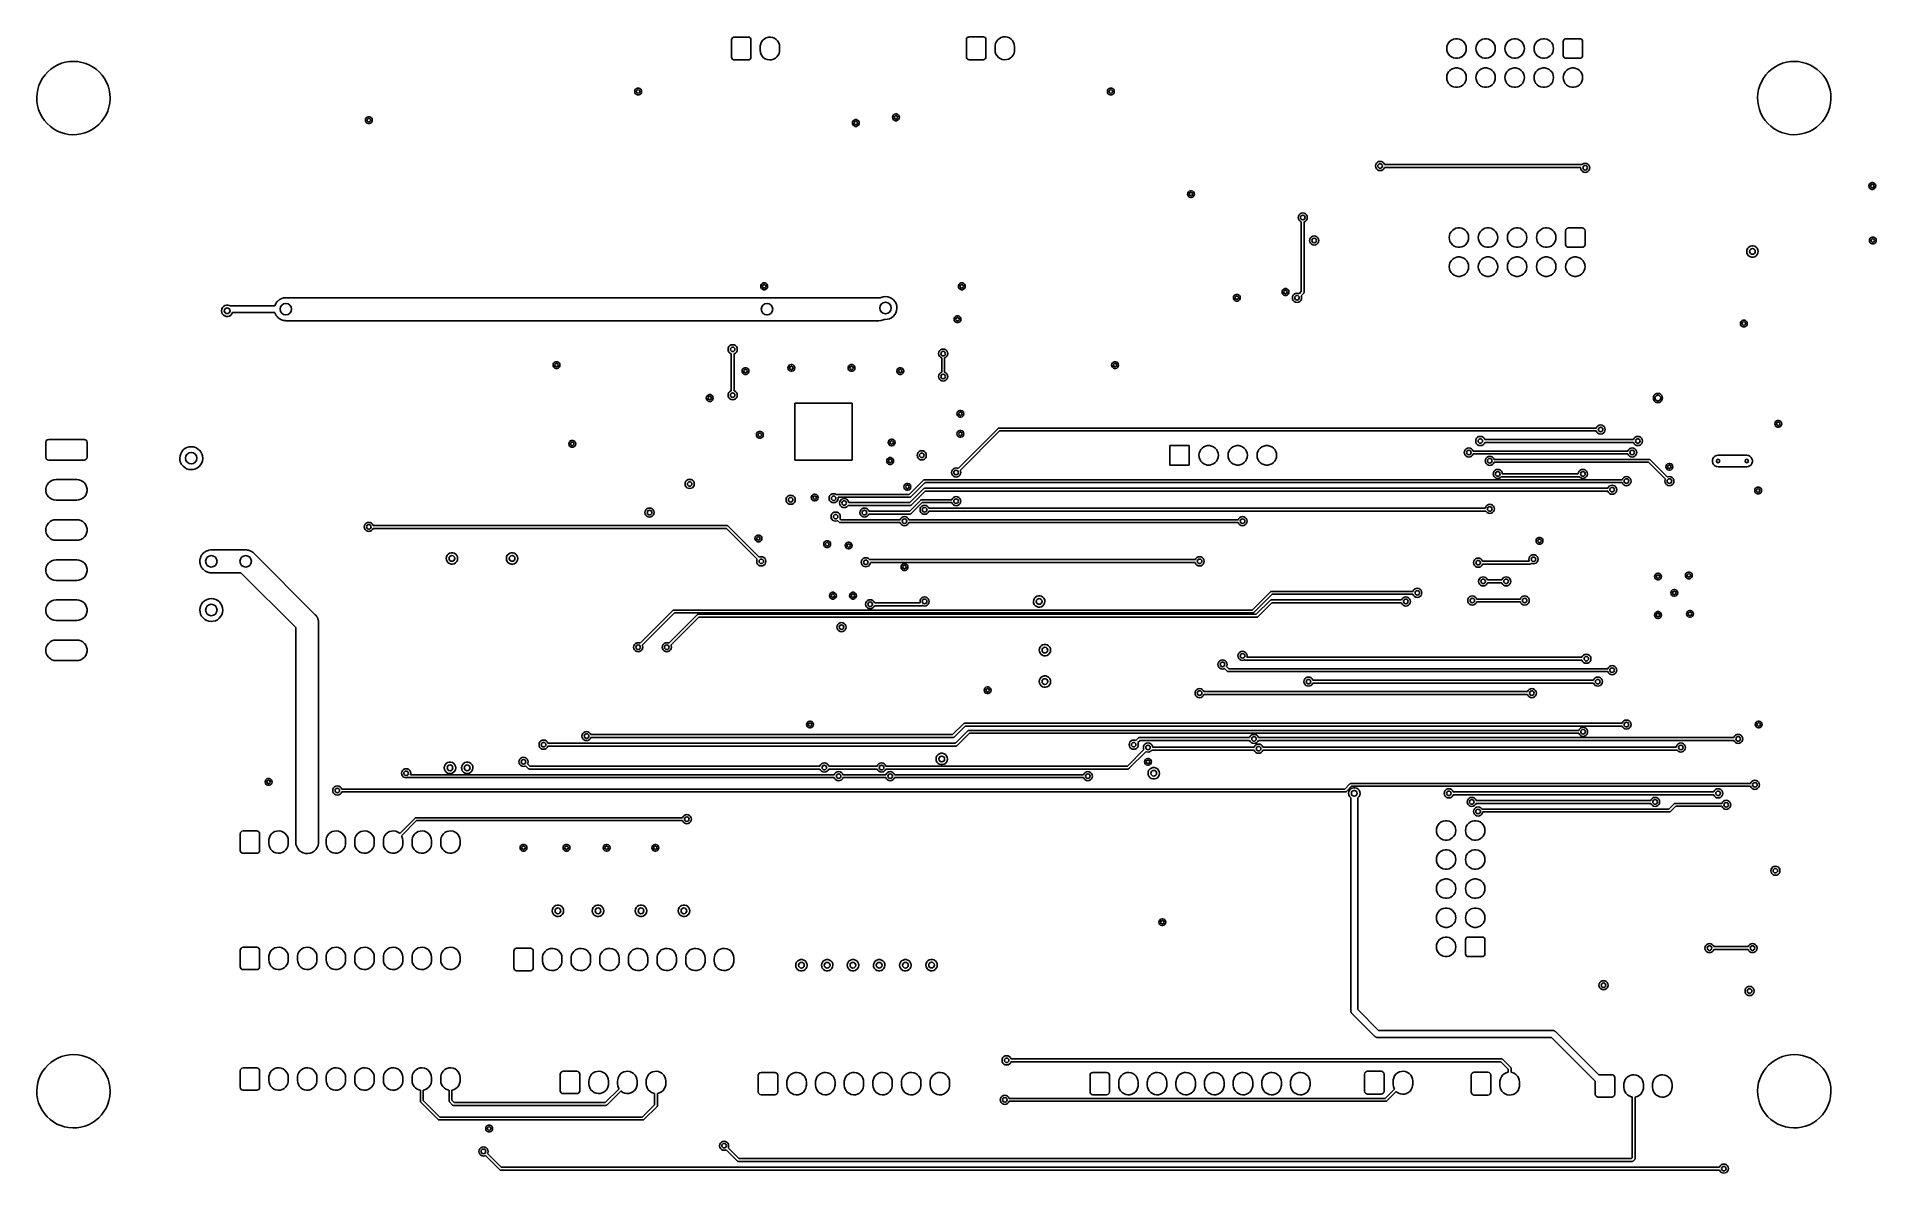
# Model space of a CAD drawing. Extents: x 2.07 to 8.39, y -4.89 to -0.98.
import ezdxf

# ---------------------------------------------------------------- set-up
doc = ezdxf.new("R2010")
doc.units = 0
doc.header["$MEASUREMENT"] = 0
doc.layers.add('BLACK', color=7, linetype='CONTINUOUS')

msp = doc.modelspace()

# ---------------------------------------------------------------- linework, layer by layer
at = {"layer": 'BLACK', "linetype": 'CONTINUOUS'}
for p, q in [((4.45472, -0.99409), (4.45547, -0.99033)), ((4.45472, -1.05315), (4.45472, -0.99409)), ((4.45547, -0.99033), (4.45761, -0.98713)), ((4.45761, -0.98713), (4.4608, -0.985)), ((4.4608, -0.985), (4.46457, -0.98425)), ((4.46457, -0.98425), (4.51181, -0.98425)), ((4.51181, -0.98425), (4.51558, -0.985)), ((4.51558, -0.985), (4.51877, -0.98713)), ((4.51877, -0.98713), (4.5209, -0.99033)), ((4.5209, -0.99033), (4.52165, -0.99409)), ((4.52165, -0.99409), (4.52165, -1.05315)), ((4.55336, -1.01399), (4.55493, -1.00693)), ((4.55493, -1.00693), (4.55799, -1.00038)), ((4.55799, -1.00038), (4.56238, -0.99464)), ((4.56238, -0.99464), (4.5679, -0.98997)), ((4.5679, -0.98997), (4.5743, -0.9866)), ((4.5743, -0.9866), (4.58126, -0.98468)), ((4.58126, -0.98468), (4.58848, -0.9843)), ((4.58848, -0.9843), (4.59561, -0.98549)), ((4.59561, -0.98549), (4.60232, -0.98817)), ((4.60232, -0.98817), (4.6083, -0.99223)), ((4.6083, -0.99223), (4.61327, -0.99748)), ((4.61327, -0.99748), (4.61699, -1.00368)), ((4.61699, -1.00368), (4.6193, -1.01053)), ((4.6193, -1.01053), (4.62008, -1.01772)), ((5.26181, -0.99311), (5.26256, -0.98934)), ((5.26181, -1.05217), (5.26181, -0.99311)), ((5.26256, -0.98934), (5.26469, -0.98615)), ((5.26469, -0.98615), (5.26789, -0.98402)), ((5.26789, -0.98402), (5.27165, -0.98327)), ((5.27165, -0.98327), (5.3189, -0.98327)), ((5.3189, -0.98327), (5.32266, -0.98402)), ((5.32266, -0.98402), (5.32586, -0.98615)), ((5.32586, -0.98615), (5.32799, -0.98934)), ((5.32799, -0.98934), (5.32874, -0.99311)), ((5.32874, -0.99311), (5.32874, -1.05217)), ((5.36044, -1.013), (5.36202, -1.00595)), ((5.36202, -1.00595), (5.36508, -0.9994)), ((5.36508, -0.9994), (5.36947, -0.99365)), ((5.36947, -0.99365), (5.37499, -0.98899)), ((5.37499, -0.98899), (5.38138, -0.98562)), ((5.38138, -0.98562), (5.38835, -0.9837)), ((5.38835, -0.9837), (5.39557, -0.98332)), ((5.39557, -0.98332), (5.4027, -0.9845)), ((5.4027, -0.9845), (5.40941, -0.98718)), ((5.40941, -0.98718), (5.41539, -0.99125)), ((5.41539, -0.99125), (5.42036, -0.9965)), ((5.42036, -0.9965), (5.42408, -1.0027)), ((5.42408, -1.0027), (5.42638, -1.00955)), ((5.42638, -1.00955), (5.42717, -1.01673)), ((6.91294, -1.01657), (6.9151, -1.00991)), ((6.9151, -1.00991), (6.9186, -1.00385)), ((6.9186, -1.00385), (6.92328, -0.99865)), ((6.92328, -0.99865), (6.92894, -0.99454)), ((6.92894, -0.99454), (6.93533, -0.9917)), ((6.93533, -0.9917), (6.94217, -0.99024)), ((6.94217, -0.99024), (6.94917, -0.99024)), ((6.94917, -0.99024), (6.95601, -0.9917)), ((6.95601, -0.9917), (6.9624, -0.99454)), ((6.9624, -0.99454), (6.96806, -0.99865)), ((6.96806, -0.99865), (6.97274, -1.00385)), ((6.97274, -1.00385), (6.97624, -1.00991)), ((6.97624, -1.00991), (6.9784, -1.01657)), ((7.01294, -1.01657), (7.0151, -1.00991)), ((7.0151, -1.00991), (7.0186, -1.00385)), ((7.0186, -1.00385), (7.02328, -0.99865)), ((7.02328, -0.99865), (7.02894, -0.99454)), ((7.02894, -0.99454), (7.03533, -0.9917)), ((7.03533, -0.9917), (7.04217, -0.99024)), ((7.04217, -0.99024), (7.04917, -0.99024)), ((7.04917, -0.99024), (7.05601, -0.9917)), ((7.05601, -0.9917), (7.0624, -0.99454)), ((7.0624, -0.99454), (7.06806, -0.99865)), ((7.06806, -0.99865), (7.07274, -1.00385)), ((7.07274, -1.00385), (7.07624, -1.00991)), ((7.07624, -1.00991), (7.0784, -1.01657)), ((7.11294, -1.01657), (7.1151, -1.00991)), ((7.1151, -1.00991), (7.1186, -1.00385)), ((7.1186, -1.00385), (7.12328, -0.99865)), ((7.12328, -0.99865), (7.12894, -0.99454)), ((7.12894, -0.99454), (7.13533, -0.9917)), ((7.13533, -0.9917), (7.14217, -0.99024)), ((7.14217, -0.99024), (7.14917, -0.99024)), ((7.14917, -0.99024), (7.15601, -0.9917)), ((7.15601, -0.9917), (7.1624, -0.99454)), ((7.1624, -0.99454), (7.16806, -0.99865)), ((7.16806, -0.99865), (7.17274, -1.00385)), ((7.17274, -1.00385), (7.17624, -1.00991)), ((7.17624, -1.00991), (7.1784, -1.01657)), ((7.21294, -1.01657), (7.2151, -1.00991)), ((7.2151, -1.00991), (7.2186, -1.00385)), ((7.2186, -1.00385), (7.22328, -0.99865)), ((7.22328, -0.99865), (7.22894, -0.99454)), ((7.22894, -0.99454), (7.23533, -0.9917)), ((7.23533, -0.9917), (7.24217, -0.99024)), ((7.24217, -0.99024), (7.24917, -0.99024)), ((7.24917, -0.99024), (7.25601, -0.9917)), ((7.25601, -0.9917), (7.2624, -0.99454)), ((7.2624, -0.99454), (7.26806, -0.99865)), ((7.26806, -0.99865), (7.27274, -1.00385)), ((7.27274, -1.00385), (7.27624, -1.00991)), ((7.27624, -1.00991), (7.2784, -1.01657)), ((7.3122, -0.9999), (7.31295, -0.99613)), ((7.3122, -1.04715), (7.3122, -0.9999)), ((7.31295, -0.99613), (7.31509, -0.99294)), ((7.31509, -0.99294), (7.31828, -0.99081)), ((7.31828, -0.99081), (7.32205, -0.99006)), ((7.32205, -0.99006), (7.36929, -0.99006)), ((7.36929, -0.99006), (7.37306, -0.99081)), ((7.37306, -0.99081), (7.37625, -0.99294)), ((7.37625, -0.99294), (7.37838, -0.99613)), ((7.37838, -0.99613), (7.37913, -0.9999)), ((7.37913, -0.9999), (7.37913, -1.04715)), ((2.1531, -1.07444), (2.16665, -1.07066)), ((2.16665, -1.07066), (2.18053, -1.06841)), ((2.18053, -1.06841), (2.19458, -1.06772)), ((2.19458, -1.06772), (2.20862, -1.0686)), ((2.20862, -1.0686), (2.22247, -1.07105)), ((2.22247, -1.07105), (2.23596, -1.07502)), ((4.45547, -1.05692), (4.45472, -1.05315)), ((4.45761, -1.06011), (4.45547, -1.05692)), ((4.4608, -1.06224), (4.45761, -1.06011)), ((4.46457, -1.06299), (4.4608, -1.06224)), ((4.51181, -1.06299), (4.46457, -1.06299)), ((4.51558, -1.06224), (4.51181, -1.06299)), ((4.51877, -1.06011), (4.51558, -1.06224)), ((4.5209, -1.05692), (4.51877, -1.06011)), ((4.52165, -1.05315), (4.5209, -1.05692)), ((4.55315, -1.01772), (4.55336, -1.01399)), ((4.55315, -1.02953), (4.55315, -1.01772)), ((4.55393, -1.03671), (4.55315, -1.02953)), ((4.55624, -1.04356), (4.55393, -1.03671)), ((4.55996, -1.04976), (4.55624, -1.04356)), ((4.56493, -1.05501), (4.55996, -1.04976)), ((4.5709, -1.05907), (4.56493, -1.05501)), ((4.57761, -1.06176), (4.5709, -1.05907)), ((4.58475, -1.06294), (4.57761, -1.06176)), ((4.59196, -1.06256), (4.58475, -1.06294)), ((4.59893, -1.06064), (4.59196, -1.06256)), ((4.60533, -1.05727), (4.59893, -1.06064)), ((4.61085, -1.05261), (4.60533, -1.05727)), ((4.61524, -1.04686), (4.61085, -1.05261)), ((4.61829, -1.04031), (4.61524, -1.04686)), ((4.61987, -1.03326), (4.61829, -1.04031)), ((4.62008, -1.02953), (4.61987, -1.03326)), ((4.62008, -1.01772), (4.62008, -1.02953)), ((5.26256, -1.05593), (5.26181, -1.05217)), ((5.26469, -1.05913), (5.26256, -1.05593)), ((5.26789, -1.06126), (5.26469, -1.05913)), ((5.27165, -1.06201), (5.26789, -1.06126)), ((5.3189, -1.06201), (5.27165, -1.06201)), ((5.32266, -1.06126), (5.3189, -1.06201)), ((5.32586, -1.05913), (5.32266, -1.06126)), ((5.32799, -1.05593), (5.32586, -1.05913)), ((5.32874, -1.05217), (5.32799, -1.05593)), ((5.36024, -1.01673), (5.36044, -1.013)), ((5.36024, -1.02854), (5.36024, -1.01673)), ((5.36102, -1.03573), (5.36024, -1.02854)), ((5.36332, -1.04258), (5.36102, -1.03573)), ((5.36705, -1.04878), (5.36332, -1.04258)), ((5.37201, -1.05403), (5.36705, -1.04878)), ((5.37799, -1.05809), (5.37201, -1.05403)), ((5.3847, -1.06078), (5.37799, -1.05809)), ((5.39183, -1.06196), (5.3847, -1.06078)), ((5.39905, -1.06158), (5.39183, -1.06196)), ((5.40602, -1.05966), (5.39905, -1.06158)), ((5.41241, -1.05629), (5.40602, -1.05966)), ((5.41793, -1.05162), (5.41241, -1.05629)), ((5.42233, -1.04588), (5.41793, -1.05162)), ((5.42538, -1.03933), (5.42233, -1.04588)), ((5.42696, -1.03227), (5.42538, -1.03933)), ((5.42717, -1.02854), (5.42696, -1.03227)), ((5.42717, -1.01673), (5.42717, -1.02854)), ((6.9122, -1.02352), (6.91294, -1.01657)), ((6.91294, -1.03048), (6.9122, -1.02352)), ((6.9151, -1.03713), (6.91294, -1.03048)), ((6.9186, -1.04319), (6.9151, -1.03713)), ((6.92328, -1.04839), (6.9186, -1.04319)), ((6.92894, -1.0525), (6.92328, -1.04839)), ((6.93533, -1.05535), (6.92894, -1.0525)), ((6.94217, -1.0568), (6.93533, -1.05535)), ((6.94917, -1.0568), (6.94217, -1.0568)), ((6.95601, -1.05535), (6.94917, -1.0568)), ((6.9624, -1.0525), (6.95601, -1.05535)), ((6.96806, -1.04839), (6.9624, -1.0525)), ((6.97274, -1.04319), (6.96806, -1.04839)), ((6.97624, -1.03713), (6.97274, -1.04319)), ((6.9784, -1.03048), (6.97624, -1.03713)), ((6.9784, -1.01657), (6.97913, -1.02352)), ((6.97913, -1.02352), (6.9784, -1.03048)), ((7.0122, -1.02352), (7.01294, -1.01657)), ((7.01294, -1.03048), (7.0122, -1.02352)), ((7.0151, -1.03713), (7.01294, -1.03048)), ((7.0186, -1.04319), (7.0151, -1.03713)), ((7.02328, -1.04839), (7.0186, -1.04319)), ((7.02894, -1.0525), (7.02328, -1.04839)), ((7.03533, -1.05535), (7.02894, -1.0525)), ((7.04217, -1.0568), (7.03533, -1.05535)), ((7.04917, -1.0568), (7.04217, -1.0568)), ((7.05601, -1.05535), (7.04917, -1.0568)), ((7.0624, -1.0525), (7.05601, -1.05535)), ((7.06806, -1.04839), (7.0624, -1.0525)), ((7.07274, -1.04319), (7.06806, -1.04839)), ((7.07624, -1.03713), (7.07274, -1.04319)), ((7.0784, -1.03048), (7.07624, -1.03713)), ((7.0784, -1.01657), (7.07913, -1.02352)), ((7.07913, -1.02352), (7.0784, -1.03048)), ((7.1122, -1.02352), (7.11294, -1.01657)), ((7.11294, -1.03048), (7.1122, -1.02352)), ((7.1151, -1.03713), (7.11294, -1.03048)), ((7.1186, -1.04319), (7.1151, -1.03713)), ((7.12328, -1.04839), (7.1186, -1.04319)), ((7.12894, -1.0525), (7.12328, -1.04839)), ((7.13533, -1.05535), (7.12894, -1.0525)), ((7.14217, -1.0568), (7.13533, -1.05535)), ((7.14917, -1.0568), (7.14217, -1.0568)), ((7.15601, -1.05535), (7.14917, -1.0568)), ((7.1624, -1.0525), (7.15601, -1.05535)), ((7.16806, -1.04839), (7.1624, -1.0525)), ((7.17274, -1.04319), (7.16806, -1.04839)), ((7.17624, -1.03713), (7.17274, -1.04319)), ((7.1784, -1.03048), (7.17624, -1.03713)), ((7.1784, -1.01657), (7.17913, -1.02352)), ((7.17913, -1.02352), (7.1784, -1.03048)), ((7.2122, -1.02352), (7.21294, -1.01657)), ((7.21294, -1.03048), (7.2122, -1.02352)), ((7.2151, -1.03713), (7.21294, -1.03048)), ((7.2186, -1.04319), (7.2151, -1.03713)), ((7.22328, -1.04839), (7.2186, -1.04319)), ((7.22894, -1.0525), (7.22328, -1.04839)), ((7.23533, -1.05535), (7.22894, -1.0525)), ((7.24217, -1.0568), (7.23533, -1.05535)), ((7.24917, -1.0568), (7.24217, -1.0568)), ((7.25601, -1.05535), (7.24917, -1.0568)), ((7.2624, -1.0525), (7.25601, -1.05535)), ((7.26806, -1.04839), (7.2624, -1.0525)), ((7.27274, -1.04319), (7.26806, -1.04839)), ((7.27624, -1.03713), (7.27274, -1.04319)), ((7.2784, -1.03048), (7.27624, -1.03713)), ((7.2784, -1.01657), (7.27913, -1.02352)), ((7.27913, -1.02352), (7.2784, -1.03048)), ((7.31295, -1.05091), (7.3122, -1.04715)), ((7.31509, -1.05411), (7.31295, -1.05091)), ((7.31828, -1.05624), (7.31509, -1.05411)), ((7.32205, -1.05699), (7.31828, -1.05624)), ((7.36929, -1.05699), (7.32205, -1.05699)), ((7.37306, -1.05624), (7.36929, -1.05699)), ((7.37625, -1.05411), (7.37306, -1.05624)), ((7.37838, -1.05091), (7.37625, -1.05411)), ((7.37913, -1.04715), (7.37838, -1.05091)), ((8.0657, -1.07444), (8.07925, -1.07066)), ((8.07925, -1.07066), (8.09313, -1.06841)), ((8.09313, -1.06841), (8.10718, -1.06772)), ((8.10718, -1.06772), (8.12122, -1.0686)), ((8.12122, -1.0686), (8.13507, -1.07105)), ((8.13507, -1.07105), (8.14856, -1.07502)), ((2.08086, -1.13768), (2.0878, -1.12545)), ((2.0878, -1.12545), (2.09607, -1.11408)), ((2.09607, -1.11408), (2.10555, -1.10369)), ((2.10555, -1.10369), (2.11614, -1.09442)), ((2.11614, -1.09442), (2.12769, -1.0864)), ((2.12769, -1.0864), (2.14006, -1.07971)), ((2.14006, -1.07971), (2.1531, -1.07444)), ((2.23596, -1.07502), (2.24893, -1.08047)), ((2.24893, -1.08047), (2.26121, -1.08733)), ((2.26121, -1.08733), (2.27264, -1.09552)), ((2.27264, -1.09552), (2.2831, -1.10493)), ((2.2831, -1.10493), (2.29243, -1.11545)), ((2.29243, -1.11545), (2.30054, -1.12694)), ((2.30054, -1.12694), (2.30732, -1.13926)), ((6.9122, -1.12352), (6.91294, -1.11657)), ((6.91294, -1.13048), (6.9122, -1.12352)), ((6.91294, -1.11657), (6.9151, -1.10991)), ((6.9151, -1.13713), (6.91294, -1.13048)), ((6.9151, -1.10991), (6.9186, -1.10385)), ((6.9186, -1.14319), (6.9151, -1.13713)), ((6.9186, -1.10385), (6.92328, -1.09865)), ((6.92328, -1.09865), (6.92894, -1.09454)), ((6.92894, -1.09454), (6.93533, -1.0917)), ((6.93533, -1.0917), (6.94217, -1.09024)), ((6.94217, -1.09024), (6.94917, -1.09024)), ((6.94917, -1.09024), (6.95601, -1.0917)), ((6.95601, -1.0917), (6.9624, -1.09454)), ((6.9624, -1.09454), (6.96806, -1.09865)), ((6.96806, -1.09865), (6.97274, -1.10385)), ((6.97274, -1.10385), (6.97624, -1.10991)), ((6.97624, -1.13713), (6.97274, -1.14319)), ((6.97624, -1.10991), (6.9784, -1.11657)), ((6.9784, -1.13048), (6.97624, -1.13713)), ((6.9784, -1.11657), (6.97913, -1.12352)), ((6.97913, -1.12352), (6.9784, -1.13048)), ((7.0122, -1.12352), (7.01294, -1.11657)), ((7.01294, -1.13048), (7.0122, -1.12352)), ((7.01294, -1.11657), (7.0151, -1.10991)), ((7.0151, -1.13713), (7.01294, -1.13048)), ((7.0151, -1.10991), (7.0186, -1.10385)), ((7.0186, -1.14319), (7.0151, -1.13713)), ((7.0186, -1.10385), (7.02328, -1.09865)), ((7.02328, -1.09865), (7.02894, -1.09454)), ((7.02894, -1.09454), (7.03533, -1.0917)), ((7.03533, -1.0917), (7.04217, -1.09024)), ((7.04217, -1.09024), (7.04917, -1.09024)), ((7.04917, -1.09024), (7.05601, -1.0917)), ((7.05601, -1.0917), (7.0624, -1.09454)), ((7.0624, -1.09454), (7.06806, -1.09865)), ((7.06806, -1.09865), (7.07274, -1.10385)), ((7.07274, -1.10385), (7.07624, -1.10991)), ((7.07624, -1.13713), (7.07274, -1.14319)), ((7.07624, -1.10991), (7.0784, -1.11657)), ((7.0784, -1.13048), (7.07624, -1.13713)), ((7.0784, -1.11657), (7.07913, -1.12352)), ((7.07913, -1.12352), (7.0784, -1.13048)), ((7.1122, -1.12352), (7.11294, -1.11657)), ((7.11294, -1.13048), (7.1122, -1.12352)), ((7.11294, -1.11657), (7.1151, -1.10991)), ((7.1151, -1.13713), (7.11294, -1.13048)), ((7.1151, -1.10991), (7.1186, -1.10385)), ((7.1186, -1.14319), (7.1151, -1.13713)), ((7.1186, -1.10385), (7.12328, -1.09865)), ((7.12328, -1.09865), (7.12894, -1.09454)), ((7.12894, -1.09454), (7.13533, -1.0917)), ((7.13533, -1.0917), (7.14217, -1.09024)), ((7.14217, -1.09024), (7.14917, -1.09024)), ((7.14917, -1.09024), (7.15601, -1.0917)), ((7.15601, -1.0917), (7.1624, -1.09454)), ((7.1624, -1.09454), (7.16806, -1.09865)), ((7.16806, -1.09865), (7.17274, -1.10385)), ((7.17274, -1.10385), (7.17624, -1.10991)), ((7.17624, -1.13713), (7.17274, -1.14319)), ((7.17624, -1.10991), (7.1784, -1.11657)), ((7.1784, -1.13048), (7.17624, -1.13713)), ((7.1784, -1.11657), (7.17913, -1.12352)), ((7.17913, -1.12352), (7.1784, -1.13048)), ((7.2122, -1.12352), (7.21294, -1.11657)), ((7.21294, -1.13048), (7.2122, -1.12352)), ((7.21294, -1.11657), (7.2151, -1.10991)), ((7.2151, -1.13713), (7.21294, -1.13048)), ((7.2151, -1.10991), (7.2186, -1.10385)), ((7.2186, -1.14319), (7.2151, -1.13713)), ((7.2186, -1.10385), (7.22328, -1.09865)), ((7.22328, -1.09865), (7.22894, -1.09454)), ((7.22894, -1.09454), (7.23533, -1.0917)), ((7.23533, -1.0917), (7.24217, -1.09024)), ((7.24217, -1.09024), (7.24917, -1.09024)), ((7.24917, -1.09024), (7.25601, -1.0917)), ((7.25601, -1.0917), (7.2624, -1.09454)), ((7.2624, -1.09454), (7.26806, -1.09865)), ((7.26806, -1.09865), (7.27274, -1.10385)), ((7.27274, -1.10385), (7.27624, -1.10991)), ((7.27624, -1.13713), (7.27274, -1.14319)), ((7.27624, -1.10991), (7.2784, -1.11657)), ((7.2784, -1.13048), (7.27624, -1.13713)), ((7.2784, -1.11657), (7.27913, -1.12352)), ((7.27913, -1.12352), (7.2784, -1.13048)), ((7.3122, -1.12352), (7.31294, -1.11657)), ((7.31294, -1.13048), (7.3122, -1.12352)), ((7.31294, -1.11657), (7.3151, -1.10991)), ((7.3151, -1.13713), (7.31294, -1.13048)), ((7.3151, -1.10991), (7.3186, -1.10385)), ((7.3186, -1.14319), (7.3151, -1.13713)), ((7.3186, -1.10385), (7.32328, -1.09865)), ((7.32328, -1.09865), (7.32894, -1.09454)), ((7.32894, -1.09454), (7.33533, -1.0917)), ((7.33533, -1.0917), (7.34217, -1.09024)), ((7.34217, -1.09024), (7.34917, -1.09024)), ((7.34917, -1.09024), (7.35601, -1.0917)), ((7.35601, -1.0917), (7.3624, -1.09454)), ((7.3624, -1.09454), (7.36806, -1.09865)), ((7.36806, -1.09865), (7.37274, -1.10385)), ((7.37274, -1.10385), (7.37624, -1.10991)), ((7.37624, -1.13713), (7.37274, -1.14319)), ((7.37624, -1.10991), (7.3784, -1.11657)), ((7.3784, -1.13048), (7.37624, -1.13713)), ((7.3784, -1.11657), (7.37913, -1.12352)), ((7.37913, -1.12352), (7.3784, -1.13048)), ((7.99345, -1.13768), (8.0004, -1.12545)), ((8.0004, -1.12545), (8.00867, -1.11408)), ((8.00867, -1.11408), (8.01815, -1.10369)), ((8.01815, -1.10369), (8.02874, -1.09442)), ((8.02874, -1.09442), (8.04029, -1.0864)), ((8.04029, -1.0864), (8.05266, -1.07971)), ((8.05266, -1.07971), (8.0657, -1.07444)), ((8.14856, -1.07502), (8.16153, -1.08047)), ((8.16153, -1.08047), (8.1738, -1.08733)), ((8.1738, -1.08733), (8.18524, -1.09552)), ((8.18524, -1.09552), (8.19569, -1.10493)), ((8.19569, -1.10493), (8.20503, -1.11545)), ((8.20503, -1.11545), (8.21314, -1.12694)), ((8.21314, -1.12694), (8.21992, -1.13926)), ((2.06773, -1.19194), (2.06871, -1.17791)), ((2.06832, -1.20599), (2.06773, -1.19194)), ((2.06871, -1.17791), (2.07125, -1.16408)), ((2.07125, -1.16408), (2.07531, -1.15061)), ((2.07531, -1.15061), (2.08086, -1.13768)), ((2.30732, -1.13926), (2.31268, -1.15227)), ((2.31268, -1.15227), (2.31655, -1.16579)), ((2.31655, -1.16579), (2.3189, -1.17966)), ((2.31964, -1.19722), (2.31846, -1.21123)), ((2.3189, -1.17966), (2.31969, -1.1937)), ((2.31969, -1.1937), (2.31964, -1.19722)), ((4.12205, -1.17126), (4.12276, -1.16722)), ((4.12276, -1.1753), (4.12205, -1.17126)), ((4.12276, -1.16722), (4.12481, -1.16367)), ((4.12481, -1.17885), (4.12276, -1.1753)), ((4.12481, -1.16367), (4.12795, -1.16103)), ((4.12795, -1.18149), (4.12481, -1.17885)), ((4.12795, -1.16103), (4.13181, -1.15963)), ((4.13181, -1.18289), (4.12795, -1.18149)), ((4.13181, -1.15963), (4.13591, -1.15963)), ((4.13591, -1.18289), (4.13181, -1.18289)), ((4.13591, -1.15963), (4.13976, -1.16103)), ((4.13976, -1.18149), (4.13591, -1.18289)), ((4.13976, -1.16103), (4.14291, -1.16367)), ((4.14291, -1.17885), (4.13976, -1.18149)), ((4.14291, -1.16367), (4.14496, -1.16722)), ((4.14496, -1.1753), (4.14291, -1.17885)), ((4.14496, -1.16722), (4.14567, -1.17126)), ((4.14567, -1.17126), (4.14496, -1.1753)), ((5.74606, -1.17126), (5.74678, -1.16722)), ((5.74678, -1.1753), (5.74606, -1.17126)), ((5.74678, -1.16722), (5.74883, -1.16367)), ((5.74883, -1.17885), (5.74678, -1.1753)), ((5.74883, -1.16367), (5.75197, -1.16103)), ((5.75197, -1.18149), (5.74883, -1.17885)), ((5.75197, -1.16103), (5.75582, -1.15963)), ((5.75582, -1.18289), (5.75197, -1.18149)), ((5.75582, -1.15963), (5.75992, -1.15963)), ((5.75992, -1.18289), (5.75582, -1.18289)), ((5.75992, -1.15963), (5.76378, -1.16103)), ((5.76378, -1.18149), (5.75992, -1.18289)), ((5.76378, -1.16103), (5.76692, -1.16367)), ((5.76692, -1.17885), (5.76378, -1.18149)), ((5.76692, -1.16367), (5.76897, -1.16722)), ((5.76897, -1.1753), (5.76692, -1.17885)), ((5.76897, -1.16722), (5.76969, -1.17126)), ((5.76969, -1.17126), (5.76897, -1.1753)), ((6.92328, -1.14839), (6.9186, -1.14319)), ((6.92894, -1.1525), (6.92328, -1.14839)), ((6.93533, -1.15535), (6.92894, -1.1525)), ((6.94217, -1.1568), (6.93533, -1.15535)), ((6.94917, -1.1568), (6.94217, -1.1568)), ((6.95601, -1.15535), (6.94917, -1.1568)), ((6.9624, -1.1525), (6.95601, -1.15535)), ((6.96806, -1.14839), (6.9624, -1.1525)), ((6.97274, -1.14319), (6.96806, -1.14839)), ((7.02328, -1.14839), (7.0186, -1.14319)), ((7.02894, -1.1525), (7.02328, -1.14839)), ((7.03533, -1.15535), (7.02894, -1.1525)), ((7.04217, -1.1568), (7.03533, -1.15535)), ((7.04917, -1.1568), (7.04217, -1.1568)), ((7.05601, -1.15535), (7.04917, -1.1568)), ((7.0624, -1.1525), (7.05601, -1.15535)), ((7.06806, -1.14839), (7.0624, -1.1525)), ((7.07274, -1.14319), (7.06806, -1.14839)), ((7.12328, -1.14839), (7.1186, -1.14319)), ((7.12894, -1.1525), (7.12328, -1.14839)), ((7.13533, -1.15535), (7.12894, -1.1525)), ((7.14217, -1.1568), (7.13533, -1.15535)), ((7.14917, -1.1568), (7.14217, -1.1568)), ((7.15601, -1.15535), (7.14917, -1.1568)), ((7.1624, -1.1525), (7.15601, -1.15535)), ((7.16806, -1.14839), (7.1624, -1.1525)), ((7.17274, -1.14319), (7.16806, -1.14839)), ((7.22328, -1.14839), (7.2186, -1.14319)), ((7.22894, -1.1525), (7.22328, -1.14839)), ((7.23533, -1.15535), (7.22894, -1.1525)), ((7.24217, -1.1568), (7.23533, -1.15535)), ((7.24917, -1.1568), (7.24217, -1.1568)), ((7.25601, -1.15535), (7.24917, -1.1568)), ((7.2624, -1.1525), (7.25601, -1.15535)), ((7.26806, -1.14839), (7.2624, -1.1525)), ((7.27274, -1.14319), (7.26806, -1.14839)), ((7.32328, -1.14839), (7.3186, -1.14319)), ((7.32894, -1.1525), (7.32328, -1.14839)), ((7.33533, -1.15535), (7.32894, -1.1525)), ((7.34217, -1.1568), (7.33533, -1.15535)), ((7.34917, -1.1568), (7.34217, -1.1568)), ((7.35601, -1.15535), (7.34917, -1.1568)), ((7.3624, -1.1525), (7.35601, -1.15535)), ((7.36806, -1.14839), (7.3624, -1.1525)), ((7.37274, -1.14319), (7.36806, -1.14839)), ((7.98033, -1.19194), (7.98131, -1.17791)), ((7.98092, -1.20599), (7.98033, -1.19194)), ((7.98131, -1.17791), (7.98385, -1.16408)), ((7.98385, -1.16408), (7.98791, -1.15061)), ((7.98791, -1.15061), (7.99345, -1.13768)), ((8.21992, -1.13926), (8.22528, -1.15227)), ((8.22528, -1.15227), (8.22915, -1.16579)), ((8.22915, -1.16579), (8.2315, -1.17966)), ((8.23223, -1.19722), (8.23106, -1.21123)), ((8.2315, -1.17966), (8.23228, -1.1937)), ((8.23228, -1.1937), (8.23223, -1.19722)), ((2.07047, -1.21989), (2.06832, -1.20599)), ((2.07416, -1.23347), (2.07047, -1.21989)), ((2.07934, -1.24655), (2.07416, -1.23347)), ((2.08594, -1.25896), (2.07934, -1.24655)), ((2.09388, -1.27057), (2.08594, -1.25896)), ((2.29864, -1.26342), (2.29021, -1.27468)), ((2.30575, -1.25129), (2.29864, -1.26342)), ((2.31147, -1.23844), (2.30575, -1.25129)), ((2.31573, -1.22503), (2.31147, -1.23844)), ((2.31846, -1.21123), (2.31573, -1.22503)), ((3.19756, -1.26565), (3.19961, -1.26209)), ((3.19961, -1.26209), (3.20276, -1.25946)), ((3.20276, -1.25946), (3.20661, -1.25805)), ((3.20661, -1.25805), (3.21071, -1.25805)), ((3.21071, -1.25805), (3.21457, -1.25946)), ((3.21457, -1.25946), (3.21771, -1.26209)), ((3.21771, -1.26209), (3.21976, -1.26565)), ((5.00787, -1.25984), (5.00859, -1.2558)), ((5.00859, -1.26388), (5.00787, -1.25984)), ((5.00859, -1.2558), (5.01064, -1.25225)), ((5.01064, -1.26743), (5.00859, -1.26388)), ((5.01064, -1.25225), (5.01378, -1.24961)), ((5.01378, -1.24961), (5.01763, -1.24821)), ((5.01763, -1.24821), (5.02174, -1.24821)), ((5.02174, -1.24821), (5.02559, -1.24961)), ((5.02559, -1.24961), (5.02873, -1.25225)), ((5.02873, -1.25225), (5.03078, -1.2558)), ((5.03078, -1.26388), (5.02873, -1.26743)), ((5.03078, -1.2558), (5.0315, -1.25984)), ((5.0315, -1.25984), (5.03078, -1.26388)), ((7.98307, -1.21989), (7.98092, -1.20599)), ((7.98676, -1.23347), (7.98307, -1.21989)), ((7.99193, -1.24655), (7.98676, -1.23347)), ((7.99854, -1.25896), (7.99193, -1.24655)), ((8.00648, -1.27057), (7.99854, -1.25896)), ((8.21123, -1.26342), (8.20281, -1.27468)), ((8.21835, -1.25129), (8.21123, -1.26342)), ((8.22407, -1.23844), (8.21835, -1.25129)), ((8.22833, -1.22503), (8.22407, -1.23844)), ((8.23106, -1.21123), (8.22833, -1.22503)), ((2.10308, -1.28122), (2.09388, -1.27057)), ((2.1134, -1.29077), (2.10308, -1.28122)), ((2.12472, -1.29912), (2.1134, -1.29077)), ((2.1369, -1.30615), (2.12472, -1.29912)), ((2.14979, -1.31178), (2.1369, -1.30615)), ((2.16322, -1.31594), (2.14979, -1.31178)), ((2.17704, -1.31858), (2.16322, -1.31594)), ((2.19106, -1.31966), (2.17704, -1.31858)), ((2.20512, -1.31917), (2.19106, -1.31966)), ((2.21903, -1.31711), (2.20512, -1.31917)), ((2.23263, -1.31352), (2.21903, -1.31711)), ((2.24575, -1.30843), (2.23263, -1.31352)), ((2.25821, -1.30192), (2.24575, -1.30843)), ((2.26987, -1.29405), (2.25821, -1.30192)), ((2.28058, -1.28494), (2.26987, -1.29405)), ((2.29021, -1.27468), (2.28058, -1.28494)), ((3.19685, -1.26969), (3.19756, -1.26565)), ((3.19756, -1.27372), (3.19685, -1.26969)), ((3.19961, -1.27728), (3.19756, -1.27372)), ((3.20276, -1.27991), (3.19961, -1.27728)), ((3.20661, -1.28132), (3.20276, -1.27991)), ((3.21071, -1.28132), (3.20661, -1.28132)), ((3.21457, -1.27991), (3.21071, -1.28132)), ((3.21771, -1.27728), (3.21457, -1.27991)), ((3.21976, -1.27372), (3.21771, -1.27728)), ((3.21976, -1.26565), (3.22047, -1.26969)), ((3.22047, -1.26969), (3.21976, -1.27372)), ((4.87008, -1.27953), (4.87079, -1.27549)), ((4.87079, -1.28357), (4.87008, -1.27953)), ((4.87079, -1.27549), (4.87284, -1.27194)), ((4.87284, -1.28712), (4.87079, -1.28357)), ((4.87284, -1.27194), (4.87598, -1.2693)), ((4.87598, -1.28976), (4.87284, -1.28712)), ((4.87598, -1.2693), (4.87984, -1.2679)), ((4.87984, -1.29116), (4.87598, -1.28976)), ((4.87984, -1.2679), (4.88394, -1.2679)), ((4.88394, -1.29116), (4.87984, -1.29116)), ((4.88394, -1.2679), (4.8878, -1.2693)), ((4.8878, -1.28976), (4.88394, -1.29116)), ((4.8878, -1.2693), (4.89094, -1.27194)), ((4.89094, -1.28712), (4.8878, -1.28976)), ((4.89094, -1.27194), (4.89299, -1.27549)), ((4.89299, -1.28357), (4.89094, -1.28712)), ((4.89299, -1.27549), (4.8937, -1.27953)), ((4.8937, -1.27953), (4.89299, -1.28357)), ((5.01378, -1.27007), (5.01064, -1.26743)), ((5.01763, -1.27147), (5.01378, -1.27007)), ((5.02174, -1.27147), (5.01763, -1.27147)), ((5.02559, -1.27007), (5.02174, -1.27147)), ((5.02873, -1.26743), (5.02559, -1.27007)), ((8.01567, -1.28122), (8.00648, -1.27057)), ((8.02599, -1.29077), (8.01567, -1.28122)), ((8.03731, -1.29912), (8.02599, -1.29077)), ((8.0495, -1.30615), (8.03731, -1.29912)), ((8.06238, -1.31178), (8.0495, -1.30615)), ((8.07582, -1.31594), (8.06238, -1.31178)), ((8.08964, -1.31858), (8.07582, -1.31594)), ((8.10366, -1.31966), (8.08964, -1.31858)), ((8.11772, -1.31917), (8.10366, -1.31966)), ((8.13163, -1.31711), (8.11772, -1.31917)), ((8.14523, -1.31352), (8.13163, -1.31711)), ((8.15834, -1.30843), (8.14523, -1.31352)), ((8.17081, -1.30192), (8.15834, -1.30843)), ((8.18247, -1.29405), (8.17081, -1.30192)), ((8.19318, -1.28494), (8.18247, -1.29405)), ((8.20281, -1.27468), (8.19318, -1.28494)), ((6.66732, -1.42717), (6.66809, -1.4223)), ((6.66809, -1.43203), (6.66732, -1.42717)), ((6.66809, -1.4223), (6.67033, -1.41791)), ((6.67033, -1.43642), (6.66809, -1.43203)), ((6.67033, -1.41791), (6.67381, -1.41442)), ((6.67381, -1.43991), (6.67033, -1.43642)), ((6.67381, -1.41442), (6.6782, -1.41219)), ((6.6782, -1.44214), (6.67381, -1.43991)), ((6.6782, -1.41219), (6.68307, -1.41142)), ((6.68307, -1.44291), (6.6782, -1.44214)), ((6.68307, -1.41142), (6.68794, -1.41219)), ((6.68794, -1.44214), (6.68307, -1.44291)), ((6.68794, -1.41219), (6.69233, -1.41442)), ((6.69233, -1.43991), (6.68794, -1.44214)), ((6.69233, -1.41442), (6.69581, -1.41791)), ((6.69581, -1.43642), (6.69233, -1.43991)), ((6.69581, -1.41791), (6.69802, -1.42224)), ((6.69802, -1.43209), (6.69581, -1.43642)), ((6.69802, -1.42224), (7.37698, -1.42224)), ((7.37241, -1.43209), (6.69802, -1.43209)), ((7.37222, -1.43325), (7.37241, -1.43209)), ((7.373, -1.43811), (7.37222, -1.43325)), ((7.37523, -1.4425), (7.373, -1.43811)), ((7.37872, -1.44599), (7.37523, -1.4425)), ((7.37698, -1.42224), (7.37872, -1.42051)), ((7.37872, -1.42051), (7.38311, -1.41827)), ((7.38311, -1.44823), (7.37872, -1.44599)), ((7.38311, -1.41827), (7.38797, -1.4175)), ((7.38797, -1.449), (7.38311, -1.44823)), ((7.38797, -1.4175), (7.39284, -1.41827)), ((7.39284, -1.44823), (7.38797, -1.449)), ((7.39284, -1.41827), (7.39723, -1.42051)), ((7.39723, -1.44599), (7.39284, -1.44823)), ((7.39723, -1.42051), (7.40071, -1.42399)), ((7.40071, -1.4425), (7.39723, -1.44599)), ((7.40071, -1.42399), (7.40295, -1.42838)), ((7.40295, -1.43811), (7.40071, -1.4425)), ((7.40295, -1.42838), (7.40372, -1.43325)), ((7.40372, -1.43325), (7.40295, -1.43811)), ((6.02237, -1.51958), (6.02442, -1.51603)), ((6.02442, -1.51603), (6.02756, -1.51339)), ((6.02756, -1.51339), (6.03141, -1.51199)), ((6.03141, -1.51199), (6.03552, -1.51199)), ((6.03552, -1.51199), (6.03937, -1.51339)), ((6.03937, -1.51339), (6.04251, -1.51603)), ((6.04251, -1.51603), (6.04456, -1.51958)), ((8.3625, -1.49591), (8.36321, -1.49187)), ((8.36321, -1.49995), (8.3625, -1.49591)), ((8.36321, -1.49187), (8.36526, -1.48831)), ((8.36526, -1.5035), (8.36321, -1.49995)), ((8.36526, -1.48831), (8.36841, -1.48568)), ((8.36841, -1.50613), (8.36526, -1.5035)), ((8.36841, -1.48568), (8.37226, -1.48427)), ((8.37226, -1.50754), (8.36841, -1.50613)), ((8.37226, -1.48427), (8.37636, -1.48427)), ((8.37636, -1.50754), (8.37226, -1.50754)), ((8.37636, -1.48427), (8.38022, -1.48568)), ((8.38022, -1.50613), (8.37636, -1.50754)), ((8.38022, -1.48568), (8.38336, -1.48831)), ((8.38336, -1.5035), (8.38022, -1.50613)), ((8.38336, -1.48831), (8.38541, -1.49187)), ((8.38541, -1.49995), (8.38336, -1.5035)), ((8.38541, -1.49187), (8.38612, -1.49591)), ((8.38612, -1.49591), (8.38541, -1.49995)), ((6.02165, -1.52362), (6.02237, -1.51958)), ((6.02237, -1.52766), (6.02165, -1.52362)), ((6.02442, -1.53121), (6.02237, -1.52766)), ((6.02756, -1.53385), (6.02442, -1.53121)), ((6.03141, -1.53525), (6.02756, -1.53385)), ((6.03552, -1.53525), (6.03141, -1.53525)), ((6.03937, -1.53385), (6.03552, -1.53525)), ((6.04251, -1.53121), (6.03937, -1.53385)), ((6.04456, -1.52766), (6.04251, -1.53121)), ((6.04456, -1.51958), (6.04528, -1.52362)), ((6.04528, -1.52362), (6.04456, -1.52766)), ((6.40157, -1.60433), (6.40235, -1.59946)), ((6.40235, -1.6092), (6.40157, -1.60433)), ((6.40235, -1.59946), (6.40458, -1.59507)), ((6.40458, -1.61359), (6.40235, -1.6092)), ((6.40458, -1.59507), (6.40807, -1.59159)), ((6.40807, -1.61707), (6.40458, -1.61359)), ((6.40807, -1.59159), (6.41246, -1.58935)), ((6.4124, -1.61928), (6.40807, -1.61707)), ((6.4124, -1.8582), (6.4124, -1.61928)), ((6.41246, -1.58935), (6.41732, -1.58858)), ((6.41732, -1.58858), (6.42219, -1.58935)), ((6.42219, -1.58935), (6.42658, -1.59159)), ((6.42658, -1.61707), (6.42224, -1.61928)), ((6.42224, -1.61928), (6.42224, -1.86024)), ((6.42658, -1.59159), (6.43006, -1.59507)), ((6.43006, -1.61359), (6.42658, -1.61707)), ((6.43006, -1.59507), (6.4323, -1.59946)), ((6.4323, -1.6092), (6.43006, -1.61359)), ((6.4323, -1.59946), (6.43307, -1.60433)), ((6.43307, -1.60433), (6.4323, -1.6092)), ((6.9372, -1.64415), (6.9436, -1.6413)), ((6.9436, -1.6413), (6.95044, -1.63985)), ((6.95044, -1.63985), (6.95744, -1.63985)), ((6.95744, -1.63985), (6.96428, -1.6413)), ((6.96428, -1.6413), (6.97067, -1.64415)), ((7.0372, -1.64415), (7.0436, -1.6413)), ((7.0436, -1.6413), (7.05044, -1.63985)), ((7.05044, -1.63985), (7.05743, -1.63985)), ((7.05743, -1.63985), (7.06428, -1.6413)), ((7.06428, -1.6413), (7.07067, -1.64415)), ((7.1372, -1.64415), (7.1436, -1.6413)), ((7.1436, -1.6413), (7.15044, -1.63985)), ((7.15044, -1.63985), (7.15743, -1.63985)), ((7.15743, -1.63985), (7.16428, -1.6413)), ((7.16428, -1.6413), (7.17067, -1.64415)), ((7.2372, -1.64415), (7.2436, -1.6413)), ((7.2436, -1.6413), (7.25044, -1.63985)), ((7.25044, -1.63985), (7.25744, -1.63985)), ((7.25744, -1.63985), (7.26428, -1.6413)), ((7.26428, -1.6413), (7.27067, -1.64415)), ((7.32122, -1.64574), (7.32336, -1.64255)), ((7.32336, -1.64255), (7.32655, -1.64041)), ((7.32655, -1.64041), (7.33031, -1.63967)), ((7.33031, -1.63967), (7.37756, -1.63967)), ((7.37756, -1.63967), (7.38133, -1.64041)), ((7.38133, -1.64041), (7.38452, -1.64255)), ((7.38452, -1.64255), (7.38665, -1.64574)), ((6.44094, -1.68307), (6.44172, -1.6782)), ((6.44172, -1.68794), (6.44094, -1.68307)), ((6.44172, -1.6782), (6.44395, -1.67381)), ((6.44395, -1.69233), (6.44172, -1.68794)), ((6.44395, -1.67381), (6.44744, -1.67033)), ((6.44744, -1.69581), (6.44395, -1.69233)), ((6.44744, -1.67033), (6.45183, -1.66809)), ((6.45183, -1.69805), (6.44744, -1.69581)), ((6.45183, -1.66809), (6.45669, -1.66732)), ((6.45669, -1.69882), (6.45183, -1.69805)), ((6.45669, -1.66732), (6.46156, -1.66809)), ((6.46156, -1.69805), (6.45669, -1.69882)), ((6.46156, -1.66809), (6.46595, -1.67033)), ((6.46595, -1.69581), (6.46156, -1.69805)), ((6.46595, -1.67033), (6.46943, -1.67381)), ((6.46943, -1.69233), (6.46595, -1.69581)), ((6.46943, -1.67381), (6.47167, -1.6782)), ((6.47167, -1.68794), (6.46943, -1.69233)), ((6.47167, -1.6782), (6.47244, -1.68307)), ((6.47244, -1.68307), (6.47167, -1.68794)), ((6.92047, -1.67313), (6.9212, -1.66617)), ((6.9212, -1.68009), (6.92047, -1.67313)), ((6.9212, -1.66617), (6.92337, -1.65952)), ((6.92337, -1.68674), (6.9212, -1.68009)), ((6.92337, -1.65952), (6.92686, -1.65346)), ((6.92686, -1.6928), (6.92337, -1.68674)), ((6.92686, -1.65346), (6.93154, -1.64826)), ((6.93154, -1.698), (6.92686, -1.6928)), ((6.93154, -1.64826), (6.9372, -1.64415)), ((6.9372, -1.70211), (6.93154, -1.698)), ((6.9436, -1.70496), (6.9372, -1.70211)), ((6.95044, -1.70641), (6.9436, -1.70496)), ((6.95744, -1.70641), (6.95044, -1.70641)), ((6.96428, -1.70496), (6.95744, -1.70641)), ((6.97067, -1.70211), (6.96428, -1.70496)), ((6.97067, -1.64415), (6.97633, -1.64826)), ((6.97633, -1.698), (6.97067, -1.70211)), ((6.97633, -1.64826), (6.98101, -1.65346)), ((6.98101, -1.6928), (6.97633, -1.698)), ((6.98101, -1.65346), (6.98451, -1.65952)), ((6.98451, -1.68674), (6.98101, -1.6928)), ((6.98451, -1.65952), (6.98667, -1.66617)), ((6.98667, -1.68009), (6.98451, -1.68674)), ((6.98667, -1.66617), (6.9874, -1.67313)), ((6.9874, -1.67313), (6.98667, -1.68009)), ((7.02047, -1.67313), (7.0212, -1.66617)), ((7.0212, -1.68009), (7.02047, -1.67313)), ((7.0212, -1.66617), (7.02337, -1.65952)), ((7.02337, -1.68674), (7.0212, -1.68009)), ((7.02337, -1.65952), (7.02686, -1.65346)), ((7.02686, -1.6928), (7.02337, -1.68674)), ((7.02686, -1.65346), (7.03154, -1.64826)), ((7.03154, -1.698), (7.02686, -1.6928)), ((7.03154, -1.64826), (7.0372, -1.64415)), ((7.0372, -1.70211), (7.03154, -1.698)), ((7.0436, -1.70496), (7.0372, -1.70211)), ((7.05044, -1.70641), (7.0436, -1.70496)), ((7.05743, -1.70641), (7.05044, -1.70641)), ((7.06428, -1.70496), (7.05743, -1.70641)), ((7.07067, -1.70211), (7.06428, -1.70496)), ((7.07067, -1.64415), (7.07633, -1.64826)), ((7.07633, -1.698), (7.07067, -1.70211)), ((7.07633, -1.64826), (7.08101, -1.65346)), ((7.08101, -1.6928), (7.07633, -1.698)), ((7.08101, -1.65346), (7.08451, -1.65952)), ((7.08451, -1.68674), (7.08101, -1.6928)), ((7.08451, -1.65952), (7.08667, -1.66617)), ((7.08667, -1.68009), (7.08451, -1.68674)), ((7.08667, -1.66617), (7.0874, -1.67313)), ((7.0874, -1.67313), (7.08667, -1.68009)), ((7.12047, -1.67313), (7.1212, -1.66617)), ((7.1212, -1.68009), (7.12047, -1.67313)), ((7.1212, -1.66617), (7.12337, -1.65952)), ((7.12337, -1.68674), (7.1212, -1.68009)), ((7.12337, -1.65952), (7.12686, -1.65346)), ((7.12686, -1.6928), (7.12337, -1.68674)), ((7.12686, -1.65346), (7.13154, -1.64826)), ((7.13154, -1.698), (7.12686, -1.6928)), ((7.13154, -1.64826), (7.1372, -1.64415)), ((7.1372, -1.70211), (7.13154, -1.698)), ((7.1436, -1.70496), (7.1372, -1.70211)), ((7.15044, -1.70641), (7.1436, -1.70496)), ((7.15743, -1.70641), (7.15044, -1.70641)), ((7.16428, -1.70496), (7.15743, -1.70641)), ((7.17067, -1.70211), (7.16428, -1.70496)), ((7.17067, -1.64415), (7.17633, -1.64826)), ((7.17633, -1.698), (7.17067, -1.70211)), ((7.17633, -1.64826), (7.18101, -1.65346)), ((7.18101, -1.6928), (7.17633, -1.698)), ((7.18101, -1.65346), (7.18451, -1.65952)), ((7.18451, -1.68674), (7.18101, -1.6928)), ((7.18451, -1.65952), (7.18667, -1.66617)), ((7.18667, -1.68009), (7.18451, -1.68674)), ((7.18667, -1.66617), (7.1874, -1.67313)), ((7.1874, -1.67313), (7.18667, -1.68009)), ((7.22047, -1.67313), (7.2212, -1.66617)), ((7.2212, -1.68009), (7.22047, -1.67313)), ((7.2212, -1.66617), (7.22337, -1.65952)), ((7.22337, -1.68674), (7.2212, -1.68009)), ((7.22337, -1.65952), (7.22686, -1.65346)), ((7.22686, -1.6928), (7.22337, -1.68674)), ((7.22686, -1.65346), (7.23154, -1.64826)), ((7.23154, -1.698), (7.22686, -1.6928)), ((7.23154, -1.64826), (7.2372, -1.64415)), ((7.2372, -1.70211), (7.23154, -1.698)), ((7.2436, -1.70496), (7.2372, -1.70211)), ((7.25044, -1.70641), (7.2436, -1.70496)), ((7.25744, -1.70641), (7.25044, -1.70641)), ((7.26428, -1.70496), (7.25744, -1.70641)), ((7.27067, -1.70211), (7.26428, -1.70496)), ((7.27067, -1.64415), (7.27633, -1.64826)), ((7.27633, -1.698), (7.27067, -1.70211)), ((7.27633, -1.64826), (7.28101, -1.65346)), ((7.28101, -1.6928), (7.27633, -1.698)), ((7.28101, -1.65346), (7.28451, -1.65952)), ((7.28451, -1.68674), (7.28101, -1.6928)), ((7.28451, -1.65952), (7.28667, -1.66617)), ((7.28667, -1.68009), (7.28451, -1.68674)), ((7.28667, -1.66617), (7.2874, -1.67313)), ((7.2874, -1.67313), (7.28667, -1.68009)), ((7.32047, -1.64951), (7.32122, -1.64574)), ((7.32047, -1.69675), (7.32047, -1.64951)), ((7.32122, -1.70052), (7.32047, -1.69675)), ((7.32336, -1.70371), (7.32122, -1.70052)), ((7.32655, -1.70585), (7.32336, -1.70371)), ((7.33031, -1.70659), (7.32655, -1.70585)), ((7.38133, -1.70585), (7.37756, -1.70659)), ((7.38452, -1.70371), (7.38133, -1.70585)), ((7.38665, -1.70052), (7.38452, -1.70371)), ((7.38665, -1.64574), (7.3874, -1.64951)), ((7.3874, -1.69675), (7.38665, -1.70052)), ((7.3874, -1.64951), (7.3874, -1.69675)), ((7.94615, -1.70986), (7.94984, -1.70568)), ((7.94984, -1.70568), (7.95456, -1.7027)), ((7.95456, -1.7027), (7.95993, -1.70117)), ((7.95993, -1.70117), (7.96551, -1.7012)), ((7.96551, -1.7012), (7.97086, -1.7028)), ((7.97086, -1.7028), (7.97554, -1.70584)), ((7.97554, -1.70584), (7.97918, -1.71006)), ((8.36417, -1.68307), (8.36489, -1.67903)), ((8.36489, -1.68711), (8.36417, -1.68307)), ((8.36489, -1.67903), (8.36694, -1.67548)), ((8.36694, -1.69066), (8.36489, -1.68711)), ((8.36694, -1.67548), (8.37008, -1.67284)), ((8.37008, -1.6933), (8.36694, -1.69066)), ((8.37008, -1.67284), (8.37393, -1.67144)), ((8.37393, -1.6947), (8.37008, -1.6933)), ((8.37393, -1.67144), (8.37804, -1.67144)), ((8.37804, -1.6947), (8.37393, -1.6947)), ((8.37804, -1.67144), (8.38189, -1.67284)), ((8.38189, -1.6933), (8.37804, -1.6947)), ((8.38189, -1.67284), (8.38503, -1.67548)), ((8.38503, -1.69066), (8.38189, -1.6933)), ((8.38503, -1.67548), (8.38708, -1.67903)), ((8.38708, -1.68711), (8.38503, -1.69066)), ((8.38708, -1.67903), (8.3878, -1.68307)), ((8.3878, -1.68307), (8.38708, -1.68711)), ((6.92047, -1.77313), (6.9212, -1.76617)), ((6.9212, -1.76617), (6.92337, -1.75952)), ((6.92337, -1.75952), (6.92686, -1.75346)), ((6.92686, -1.75346), (6.93154, -1.74826)), ((6.93154, -1.74826), (6.9372, -1.74415)), ((6.9372, -1.74415), (6.9436, -1.7413)), ((6.9436, -1.7413), (6.95044, -1.73985)), ((6.95044, -1.73985), (6.95744, -1.73985)), ((6.95744, -1.73985), (6.96428, -1.7413)), ((6.96428, -1.7413), (6.97067, -1.74415)), ((6.97067, -1.74415), (6.97633, -1.74826)), ((6.97633, -1.74826), (6.98101, -1.75346)), ((6.98101, -1.75346), (6.98451, -1.75952)), ((6.98451, -1.75952), (6.98667, -1.76617)), ((6.98667, -1.76617), (6.9874, -1.77313)), ((7.02047, -1.77313), (7.0212, -1.76617)), ((7.0212, -1.76617), (7.02337, -1.75952)), ((7.02337, -1.75952), (7.02686, -1.75346)), ((7.02686, -1.75346), (7.03154, -1.74826)), ((7.03154, -1.74826), (7.0372, -1.74415)), ((7.0372, -1.74415), (7.0436, -1.7413)), ((7.0436, -1.7413), (7.05044, -1.73985)), ((7.05044, -1.73985), (7.05743, -1.73985)), ((7.05743, -1.73985), (7.06428, -1.7413)), ((7.06428, -1.7413), (7.07067, -1.74415)), ((7.07067, -1.74415), (7.07633, -1.74826)), ((7.07633, -1.74826), (7.08101, -1.75346)), ((7.08101, -1.75346), (7.08451, -1.75952)), ((7.08451, -1.75952), (7.08667, -1.76617)), ((7.08667, -1.76617), (7.0874, -1.77313)), ((7.12047, -1.77313), (7.1212, -1.76617)), ((7.1212, -1.76617), (7.12337, -1.75952)), ((7.12337, -1.75952), (7.12686, -1.75346)), ((7.12686, -1.75346), (7.13154, -1.74826)), ((7.13154, -1.74826), (7.1372, -1.74415)), ((7.1372, -1.74415), (7.1436, -1.7413)), ((7.1436, -1.7413), (7.15044, -1.73985)), ((7.15044, -1.73985), (7.15743, -1.73985)), ((7.15743, -1.73985), (7.16428, -1.7413)), ((7.16428, -1.7413), (7.17067, -1.74415)), ((7.17067, -1.74415), (7.17633, -1.74826)), ((7.17633, -1.74826), (7.18101, -1.75346)), ((7.18101, -1.75346), (7.18451, -1.75952)), ((7.18451, -1.75952), (7.18667, -1.76617)), ((7.18667, -1.76617), (7.1874, -1.77313)), ((7.22047, -1.77313), (7.2212, -1.76617)), ((7.2212, -1.76617), (7.22337, -1.75952)), ((7.22337, -1.75952), (7.22686, -1.75346)), ((7.22686, -1.75346), (7.23154, -1.74826)), ((7.23154, -1.74826), (7.2372, -1.74415)), ((7.2372, -1.74415), (7.2436, -1.7413)), ((7.2436, -1.7413), (7.25044, -1.73985)), ((7.25044, -1.73985), (7.25744, -1.73985)), ((7.25744, -1.73985), (7.26428, -1.7413)), ((7.26428, -1.7413), (7.27067, -1.74415)), ((7.27067, -1.74415), (7.27633, -1.74826)), ((7.27633, -1.74826), (7.28101, -1.75346)), ((7.28101, -1.75346), (7.28451, -1.75952)), ((7.28451, -1.75952), (7.28667, -1.76617)), ((7.28667, -1.76617), (7.2874, -1.77313)), ((7.32047, -1.77313), (7.3212, -1.76617)), ((7.3212, -1.76617), (7.32337, -1.75952)), ((7.32337, -1.75952), (7.32686, -1.75346)), ((7.32686, -1.75346), (7.33154, -1.74826)), ((7.37756, -1.70659), (7.33031, -1.70659)), ((7.33154, -1.74826), (7.3372, -1.74415)), ((7.3372, -1.74415), (7.3436, -1.7413)), ((7.3436, -1.7413), (7.35044, -1.73985)), ((7.35044, -1.73985), (7.35743, -1.73985)), ((7.35743, -1.73985), (7.36428, -1.7413)), ((7.36428, -1.7413), (7.37067, -1.74415)), ((7.37067, -1.74415), (7.37633, -1.74826)), ((7.37633, -1.74826), (7.38101, -1.75346)), ((7.38101, -1.75346), (7.38451, -1.75952)), ((7.38451, -1.75952), (7.38667, -1.76617)), ((7.38667, -1.76617), (7.3874, -1.77313)), ((7.94291, -1.72043), (7.94377, -1.71491)), ((7.94364, -1.72596), (7.94291, -1.72043)), ((7.94589, -1.73107), (7.94364, -1.72596)), ((7.94377, -1.71491), (7.94615, -1.70986)), ((7.94948, -1.73534), (7.94589, -1.73107)), ((7.95412, -1.73844), (7.94948, -1.73534)), ((7.95945, -1.7401), (7.95412, -1.73844)), ((7.96503, -1.7402), (7.95945, -1.7401)), ((7.97042, -1.73874), (7.96503, -1.7402)), ((7.97517, -1.73581), (7.97042, -1.73874)), ((7.97892, -1.73168), (7.97517, -1.73581)), ((7.98135, -1.72665), (7.97892, -1.73168)), ((7.97918, -1.71006), (7.98149, -1.71514)), ((7.98228, -1.72115), (7.98135, -1.72665)), ((7.98149, -1.71514), (7.98228, -1.72067)), ((7.98228, -1.72067), (7.98228, -1.72115)), ((4.55788, -1.83296), (4.56102, -1.83032)), ((4.56102, -1.83032), (4.56488, -1.82892)), ((4.56488, -1.82892), (4.56898, -1.82892)), ((4.56898, -1.82892), (4.57283, -1.83032)), ((4.57283, -1.83032), (4.57598, -1.83296)), ((5.23702, -1.83296), (5.24016, -1.83032)), ((5.24016, -1.83032), (5.24401, -1.82892)), ((5.24401, -1.82892), (5.24811, -1.82892)), ((5.24811, -1.82892), (5.25197, -1.83032)), ((5.25197, -1.83032), (5.25511, -1.83296)), ((6.9212, -1.78009), (6.92047, -1.77313)), ((6.92337, -1.78674), (6.9212, -1.78009)), ((6.92686, -1.7928), (6.92337, -1.78674)), ((6.93154, -1.798), (6.92686, -1.7928)), ((6.9372, -1.80211), (6.93154, -1.798)), ((6.9436, -1.80496), (6.9372, -1.80211)), ((6.95044, -1.80641), (6.9436, -1.80496)), ((6.95744, -1.80641), (6.95044, -1.80641)), ((6.96428, -1.80496), (6.95744, -1.80641)), ((6.97067, -1.80211), (6.96428, -1.80496)), ((6.97633, -1.798), (6.97067, -1.80211)), ((6.98101, -1.7928), (6.97633, -1.798)), ((6.98451, -1.78674), (6.98101, -1.7928)), ((6.98667, -1.78009), (6.98451, -1.78674)), ((6.9874, -1.77313), (6.98667, -1.78009)), ((7.0212, -1.78009), (7.02047, -1.77313)), ((7.02337, -1.78674), (7.0212, -1.78009)), ((7.02686, -1.7928), (7.02337, -1.78674)), ((7.03154, -1.798), (7.02686, -1.7928)), ((7.0372, -1.80211), (7.03154, -1.798)), ((7.0436, -1.80496), (7.0372, -1.80211)), ((7.05044, -1.80641), (7.0436, -1.80496)), ((7.05743, -1.80641), (7.05044, -1.80641)), ((7.06428, -1.80496), (7.05743, -1.80641)), ((7.07067, -1.80211), (7.06428, -1.80496)), ((7.07633, -1.798), (7.07067, -1.80211)), ((7.08101, -1.7928), (7.07633, -1.798)), ((7.08451, -1.78674), (7.08101, -1.7928)), ((7.08667, -1.78009), (7.08451, -1.78674)), ((7.0874, -1.77313), (7.08667, -1.78009)), ((7.1212, -1.78009), (7.12047, -1.77313)), ((7.12337, -1.78674), (7.1212, -1.78009)), ((7.12686, -1.7928), (7.12337, -1.78674)), ((7.13154, -1.798), (7.12686, -1.7928)), ((7.1372, -1.80211), (7.13154, -1.798)), ((7.1436, -1.80496), (7.1372, -1.80211)), ((7.15044, -1.80641), (7.1436, -1.80496)), ((7.15743, -1.80641), (7.15044, -1.80641)), ((7.16428, -1.80496), (7.15743, -1.80641)), ((7.17067, -1.80211), (7.16428, -1.80496)), ((7.17633, -1.798), (7.17067, -1.80211)), ((7.18101, -1.7928), (7.17633, -1.798)), ((7.18451, -1.78674), (7.18101, -1.7928)), ((7.18667, -1.78009), (7.18451, -1.78674)), ((7.1874, -1.77313), (7.18667, -1.78009)), ((7.2212, -1.78009), (7.22047, -1.77313)), ((7.22337, -1.78674), (7.2212, -1.78009)), ((7.22686, -1.7928), (7.22337, -1.78674)), ((7.23154, -1.798), (7.22686, -1.7928)), ((7.2372, -1.80211), (7.23154, -1.798)), ((7.2436, -1.80496), (7.2372, -1.80211)), ((7.25044, -1.80641), (7.2436, -1.80496)), ((7.25744, -1.80641), (7.25044, -1.80641)), ((7.26428, -1.80496), (7.25744, -1.80641)), ((7.27067, -1.80211), (7.26428, -1.80496)), ((7.27633, -1.798), (7.27067, -1.80211)), ((7.28101, -1.7928), (7.27633, -1.798)), ((7.28451, -1.78674), (7.28101, -1.7928)), ((7.28667, -1.78009), (7.28451, -1.78674)), ((7.2874, -1.77313), (7.28667, -1.78009)), ((7.3212, -1.78009), (7.32047, -1.77313)), ((7.32337, -1.78674), (7.3212, -1.78009)), ((7.32686, -1.7928), (7.32337, -1.78674)), ((7.33154, -1.798), (7.32686, -1.7928)), ((7.3372, -1.80211), (7.33154, -1.798)), ((7.3436, -1.80496), (7.3372, -1.80211)), ((7.35044, -1.80641), (7.3436, -1.80496)), ((7.35743, -1.80641), (7.35044, -1.80641)), ((7.36428, -1.80496), (7.35743, -1.80641)), ((7.37067, -1.80211), (7.36428, -1.80496)), ((7.37633, -1.798), (7.37067, -1.80211)), ((7.38101, -1.7928), (7.37633, -1.798)), ((7.38451, -1.78674), (7.38101, -1.7928)), ((7.38667, -1.78009), (7.38451, -1.78674)), ((7.3874, -1.77313), (7.38667, -1.78009)), ((2.89074, -1.89705), (2.89296, -1.89441)), ((2.89296, -1.89441), (2.89472, -1.89214)), ((2.89472, -1.89214), (2.89523, -1.8917)), ((2.89523, -1.8917), (2.89568, -1.89116)), ((2.89568, -1.89116), (2.89854, -1.88887)), ((2.89854, -1.88887), (2.90076, -1.88696)), ((2.90076, -1.88696), (2.90123, -1.8867)), ((2.90123, -1.8867), (2.90167, -1.88635)), ((2.90167, -1.88635), (2.90515, -1.88453)), ((2.90515, -1.88453), (2.90772, -1.8831)), ((2.90772, -1.8831), (2.90811, -1.88298)), ((2.90811, -1.88298), (2.90848, -1.88279)), ((2.90848, -1.88279), (2.91259, -1.88158)), ((2.91259, -1.88158), (2.91531, -1.88073)), ((2.91531, -1.88073), (2.91558, -1.8807)), ((2.91558, -1.8807), (2.91585, -1.88062)), ((2.91585, -1.88062), (2.92077, -1.88017)), ((2.92077, -1.88017), (2.92323, -1.87992)), ((2.92323, -1.87992), (4.96063, -1.87992)), ((4.55512, -1.84055), (4.55583, -1.83651)), ((4.55583, -1.84459), (4.55512, -1.84055)), ((4.55583, -1.83651), (4.55788, -1.83296)), ((4.55788, -1.84814), (4.55583, -1.84459)), ((4.56102, -1.85078), (4.55788, -1.84814)), ((4.56488, -1.85218), (4.56102, -1.85078)), ((4.56898, -1.85218), (4.56488, -1.85218)), ((4.57283, -1.85078), (4.56898, -1.85218)), ((4.57598, -1.84814), (4.57283, -1.85078)), ((4.57598, -1.83296), (4.57803, -1.83651)), ((4.57803, -1.84459), (4.57598, -1.84814)), ((4.57803, -1.83651), (4.57874, -1.84055)), ((4.57874, -1.84055), (4.57803, -1.84459)), ((4.96063, -1.87992), (4.96475, -1.88014)), ((4.96475, -1.88014), (4.96575, -1.88035)), ((4.96575, -1.88035), (4.96896, -1.87867)), ((4.96896, -1.87867), (4.97634, -1.8765)), ((4.97634, -1.8765), (4.98399, -1.8758)), ((4.98399, -1.8758), (4.99163, -1.87661)), ((4.99163, -1.87661), (4.99897, -1.87888)), ((4.99897, -1.87888), (5.00573, -1.88253)), ((5.00573, -1.88253), (5.01165, -1.88743)), ((5.01165, -1.88743), (5.0165, -1.89339)), ((5.0165, -1.89339), (5.02011, -1.90017)), ((5.23425, -1.84055), (5.23496, -1.83651)), ((5.23496, -1.84459), (5.23425, -1.84055)), ((5.23496, -1.83651), (5.23702, -1.83296)), ((5.23702, -1.84814), (5.23496, -1.84459)), ((5.24016, -1.85078), (5.23702, -1.84814)), ((5.24401, -1.85218), (5.24016, -1.85078)), ((5.24811, -1.85218), (5.24401, -1.85218)), ((5.25197, -1.85078), (5.24811, -1.85218)), ((5.25511, -1.84814), (5.25197, -1.85078)), ((5.25511, -1.83296), (5.25716, -1.83651)), ((5.25716, -1.84459), (5.25511, -1.84814)), ((5.25716, -1.83651), (5.25787, -1.84055)), ((5.25787, -1.84055), (5.25716, -1.84459)), ((6.17913, -1.87992), (6.17985, -1.87588)), ((6.17985, -1.88396), (6.17913, -1.87992)), ((6.17985, -1.87588), (6.1819, -1.87233)), ((6.1819, -1.88751), (6.17985, -1.88396)), ((6.1819, -1.87233), (6.18504, -1.86969)), ((6.18504, -1.89015), (6.1819, -1.88751)), ((6.18504, -1.86969), (6.18889, -1.86829)), ((6.18889, -1.89155), (6.18504, -1.89015)), ((6.18889, -1.86829), (6.193, -1.86829)), ((6.193, -1.89155), (6.18889, -1.89155)), ((6.193, -1.86829), (6.19685, -1.86969)), ((6.19685, -1.89015), (6.193, -1.89155)), ((6.19685, -1.86969), (6.19999, -1.87233)), ((6.19999, -1.88751), (6.19685, -1.89015)), ((6.19999, -1.87233), (6.20204, -1.87588)), ((6.20204, -1.88396), (6.19999, -1.88751)), ((6.20204, -1.87588), (6.20276, -1.87992)), ((6.20276, -1.87992), (6.20204, -1.88396)), ((6.34646, -1.86024), (6.34717, -1.8562)), ((6.34717, -1.86428), (6.34646, -1.86024)), ((6.34717, -1.8562), (6.34922, -1.85264)), ((6.34922, -1.86783), (6.34717, -1.86428)), ((6.34922, -1.85264), (6.35236, -1.85001)), ((6.35236, -1.87046), (6.34922, -1.86783)), ((6.35236, -1.85001), (6.35622, -1.8486)), ((6.35622, -1.87187), (6.35236, -1.87046)), ((6.35622, -1.8486), (6.36032, -1.8486)), ((6.36032, -1.87187), (6.35622, -1.87187)), ((6.36032, -1.8486), (6.36417, -1.85001)), ((6.36417, -1.87046), (6.36032, -1.87187)), ((6.36417, -1.85001), (6.36732, -1.85264)), ((6.36732, -1.86783), (6.36417, -1.87046)), ((6.36732, -1.85264), (6.36937, -1.8562)), ((6.36937, -1.86428), (6.36732, -1.86783)), ((6.36937, -1.8562), (6.37008, -1.86024)), ((6.37008, -1.86024), (6.36937, -1.86428)), ((6.38189, -1.87992), (6.38266, -1.87505)), ((6.38266, -1.88479), (6.38189, -1.87992)), ((6.38266, -1.87505), (6.3849, -1.87066)), ((6.3849, -1.88918), (6.38266, -1.88479)), ((6.3849, -1.87066), (6.38838, -1.86718)), ((6.38838, -1.89266), (6.3849, -1.88918)), ((6.38838, -1.86718), (6.39277, -1.86494)), ((6.39277, -1.8949), (6.38838, -1.89266)), ((6.39277, -1.86494), (6.39764, -1.86417)), ((6.39764, -1.89567), (6.39277, -1.8949)), ((6.39764, -1.86417), (6.4025, -1.86494)), ((6.4025, -1.8949), (6.39764, -1.89567)), ((6.4025, -1.86494), (6.40459, -1.86601)), ((6.40689, -1.89266), (6.4025, -1.8949)), ((6.40459, -1.86601), (6.4124, -1.8582)), ((6.41038, -1.88918), (6.40689, -1.89266)), ((6.41262, -1.88479), (6.41038, -1.88918)), ((6.4208, -1.86372), (6.41155, -1.87297)), ((6.41155, -1.87297), (6.41262, -1.87505)), ((6.41262, -1.87505), (6.41339, -1.87992)), ((6.41339, -1.87992), (6.41262, -1.88479)), ((6.42138, -1.86265), (6.4208, -1.86372)), ((6.42204, -1.86163), (6.42138, -1.86265)), ((6.42208, -1.86138), (6.42204, -1.86163)), ((6.42213, -1.86128), (6.42208, -1.86138)), ((6.42224, -1.86024), (6.42212, -1.8611)), ((6.42212, -1.8611), (6.42213, -1.86128)), ((2.70227, -1.92446), (2.70312, -1.91895)), ((2.70299, -1.93), (2.70227, -1.92446)), ((2.70524, -1.93511), (2.70299, -1.93)), ((2.70312, -1.91895), (2.7055, -1.9139)), ((2.70883, -1.93938), (2.70524, -1.93511)), ((2.7055, -1.9139), (2.70919, -1.90971)), ((2.71347, -1.94247), (2.70883, -1.93938)), ((2.70919, -1.90971), (2.71391, -1.90674)), ((2.7188, -1.94414), (2.71347, -1.94247)), ((2.71391, -1.90674), (2.71928, -1.9052)), ((2.72438, -1.94424), (2.7188, -1.94414)), ((2.71928, -1.9052), (2.72486, -1.90524)), ((2.72977, -1.94277), (2.72438, -1.94424)), ((2.72486, -1.90524), (2.73021, -1.90684)), ((2.73452, -1.93985), (2.72977, -1.94277)), ((2.73021, -1.90684), (2.7312, -1.90748)), ((2.7312, -1.90748), (2.88583, -1.90748)), ((2.73827, -1.93571), (2.73452, -1.93985)), ((2.7405, -1.9311), (2.73827, -1.93571)), ((2.88584, -1.9311), (2.7405, -1.9311)), ((2.88583, -1.90748), (2.88633, -1.90557)), ((2.88591, -1.93129), (2.88584, -1.9311)), ((2.88662, -1.93378), (2.88591, -1.93129)), ((2.88633, -1.90557), (2.88674, -1.90472)), ((2.88733, -1.93517), (2.88662, -1.93378)), ((2.88674, -1.90472), (2.88704, -1.90378)), ((2.88704, -1.90378), (2.88861, -1.90093)), ((2.88784, -1.93655), (2.88733, -1.93517)), ((2.88902, -1.93845), (2.88784, -1.93655)), ((2.88861, -1.90093), (2.88984, -1.89843)), ((2.89014, -1.94062), (2.88902, -1.93845)), ((2.88984, -1.89843), (2.89034, -1.89779)), ((2.89119, -1.94195), (2.89014, -1.94062)), ((2.89034, -1.89779), (2.89074, -1.89705)), ((2.89204, -1.94331), (2.89119, -1.94195)), ((2.89349, -1.94485), (2.89204, -1.94331)), ((2.89491, -1.94664), (2.89349, -1.94485)), ((2.89631, -1.94784), (2.89491, -1.94664)), ((2.8975, -1.94909), (2.89631, -1.94784)), ((2.89913, -1.95023), (2.8975, -1.94909)), ((2.90076, -1.95162), (2.89913, -1.95023)), ((2.9025, -1.95259), (2.90076, -1.95162)), ((2.90402, -1.95366), (2.9025, -1.95259)), ((2.90573, -1.9544), (2.90402, -1.95366)), ((2.90747, -1.95537), (2.90573, -1.9544)), ((2.9095, -1.95603), (2.90747, -1.95537)), ((2.91132, -1.95682), (2.9095, -1.95603)), ((2.91302, -1.95717), (2.91132, -1.95682)), ((2.91477, -1.95774), (2.91302, -1.95717)), ((2.91705, -1.95801), (2.91477, -1.95774)), ((2.91911, -1.95845), (2.91705, -1.95801)), ((2.92189, -1.95859), (2.91911, -1.95845)), ((2.9224, -1.95865), (2.92189, -1.95859)), ((2.92267, -1.95863), (2.9224, -1.95865)), ((2.92323, -1.95866), (2.92267, -1.95863)), ((4.96063, -1.95866), (2.92323, -1.95866)), ((4.96855, -1.95786), (4.96063, -1.95866)), ((4.97614, -1.95548), (4.96855, -1.95786)), ((4.97873, -1.95404), (4.97614, -1.95548)), ((4.98289, -1.95453), (4.97873, -1.95404)), ((4.99055, -1.95395), (4.98289, -1.95453)), ((4.99795, -1.95188), (4.99055, -1.95395)), ((5.00481, -1.94841), (4.99795, -1.95188)), ((5.01086, -1.94368), (5.00481, -1.94841)), ((5.01588, -1.93787), (5.01086, -1.94368)), ((5.01968, -1.93119), (5.01588, -1.93787)), ((5.0221, -1.9239), (5.01968, -1.93119)), ((5.02011, -1.90017), (5.02233, -1.90753)), ((5.02307, -1.91627), (5.0221, -1.9239)), ((5.02233, -1.90753), (5.02308, -1.91517)), ((5.02308, -1.91517), (5.02307, -1.91627)), ((5.21949, -1.95374), (5.2202, -1.9497)), ((5.2202, -1.95778), (5.21949, -1.95374)), ((5.2202, -1.9497), (5.22225, -1.94615)), ((5.22225, -1.96133), (5.2202, -1.95778)), ((5.22225, -1.94615), (5.22539, -1.94351)), ((5.22539, -1.94351), (5.22925, -1.94211)), ((5.22925, -1.94211), (5.23335, -1.94211)), ((5.23335, -1.94211), (5.2372, -1.94351)), ((5.2372, -1.94351), (5.24035, -1.94615)), ((5.24035, -1.94615), (5.2424, -1.9497)), ((5.2424, -1.95778), (5.24035, -1.96133)), ((5.2424, -1.9497), (5.24311, -1.95374)), ((5.24311, -1.95374), (5.2424, -1.95778)), ((7.92402, -1.96091), (7.92717, -1.95828)), ((7.92717, -1.95828), (7.93102, -1.95687)), ((7.93102, -1.95687), (7.93512, -1.95687)), ((7.93512, -1.95687), (7.93898, -1.95828)), ((7.93898, -1.95828), (7.94212, -1.96091)), ((5.22539, -1.96397), (5.22225, -1.96133)), ((5.22925, -1.96537), (5.22539, -1.96397)), ((5.23335, -1.96537), (5.22925, -1.96537)), ((5.2372, -1.96397), (5.23335, -1.96537)), ((5.24035, -1.96133), (5.2372, -1.96397)), ((7.92126, -1.9685), (7.92197, -1.96446)), ((7.92197, -1.97254), (7.92126, -1.9685)), ((7.92197, -1.96446), (7.92402, -1.96091)), ((7.92402, -1.9761), (7.92197, -1.97254)), ((7.92717, -1.97873), (7.92402, -1.9761)), ((7.93102, -1.98014), (7.92717, -1.97873)), ((7.93512, -1.98014), (7.93102, -1.98014)), ((7.93898, -1.97873), (7.93512, -1.98014)), ((7.94212, -1.9761), (7.93898, -1.97873)), ((7.94212, -1.96091), (7.94417, -1.96446)), ((7.94417, -1.97254), (7.94212, -1.9761)), ((7.94417, -1.96446), (7.94488, -1.9685)), ((7.94488, -1.9685), (7.94417, -1.97254)), ((4.44291, -2.05709), (4.44368, -2.05222)), ((4.44368, -2.06195), (4.44291, -2.05709)), ((4.44368, -2.05222), (4.44592, -2.04783)), ((4.44592, -2.06634), (4.44368, -2.06195)), ((4.44592, -2.04783), (4.4494, -2.04435)), ((4.4494, -2.06983), (4.44592, -2.06634)), ((4.4494, -2.04435), (4.45379, -2.04211)), ((4.45374, -2.07204), (4.4494, -2.06983)), ((4.45374, -2.19962), (4.45374, -2.07204)), ((4.45379, -2.04211), (4.45866, -2.04134)), ((4.45866, -2.04134), (4.46353, -2.04211)), ((4.46353, -2.04211), (4.46792, -2.04435)), ((4.46792, -2.06983), (4.46358, -2.07204)), ((4.46358, -2.07204), (4.46358, -2.19962)), ((4.46792, -2.04435), (4.4714, -2.04783)), ((4.4714, -2.06634), (4.46792, -2.06983)), ((4.4714, -2.04783), (4.47364, -2.05222)), ((4.47364, -2.06195), (4.4714, -2.06634)), ((4.47364, -2.05222), (4.47441, -2.05709)), ((4.47441, -2.05709), (4.47364, -2.06195)), ((5.16634, -2.07185), (5.16711, -2.06698)), ((5.16711, -2.07672), (5.16634, -2.07185)), ((5.16711, -2.06698), (5.16935, -2.06259)), ((5.16935, -2.08111), (5.16711, -2.07672)), ((5.16935, -2.06259), (5.17283, -2.05911)), ((5.17283, -2.08459), (5.16935, -2.08111)), ((5.17283, -2.05911), (5.17722, -2.05687)), ((5.17717, -2.0868), (5.17283, -2.08459)), ((5.17722, -2.05687), (5.18209, -2.0561)), ((5.18209, -2.0561), (5.18695, -2.05687)), ((5.18695, -2.05687), (5.19134, -2.05911)), ((5.19134, -2.08459), (5.18701, -2.0868)), ((5.19134, -2.05911), (5.19483, -2.06259)), ((5.19483, -2.08111), (5.19134, -2.08459)), ((5.19483, -2.06259), (5.19706, -2.06698)), ((5.19706, -2.07672), (5.19483, -2.08111)), ((5.19706, -2.06698), (5.19783, -2.07185)), ((5.19783, -2.07185), (5.19706, -2.07672)), ((3.84154, -2.11122), (3.84225, -2.10718)), ((3.84225, -2.11526), (3.84154, -2.11122)), ((3.84225, -2.10718), (3.8443, -2.10363)), ((3.8443, -2.11881), (3.84225, -2.11526)), ((3.8443, -2.10363), (3.84744, -2.10099)), ((3.84744, -2.12145), (3.8443, -2.11881)), ((3.84744, -2.10099), (3.8513, -2.09959)), ((3.8513, -2.12285), (3.84744, -2.12145)), ((3.8513, -2.09959), (3.8554, -2.09959)), ((3.8554, -2.12285), (3.8513, -2.12285)), ((3.8554, -2.09959), (3.85925, -2.10099)), ((3.85925, -2.12145), (3.8554, -2.12285)), ((3.85925, -2.10099), (3.86239, -2.10363)), ((3.86239, -2.11881), (3.85925, -2.12145)), ((3.86239, -2.10363), (3.86445, -2.10718)), ((3.86445, -2.11526), (3.86239, -2.11881)), ((3.86445, -2.10718), (3.86516, -2.11122)), ((3.86516, -2.11122), (3.86445, -2.11526)), ((4.49114, -2.13187), (4.49185, -2.12783)), ((4.49185, -2.13591), (4.49114, -2.13187)), ((4.49185, -2.12783), (4.4939, -2.12428)), ((4.4939, -2.13946), (4.49185, -2.13591)), ((4.4939, -2.12428), (4.49705, -2.12164)), ((4.49705, -2.1421), (4.4939, -2.13946)), ((4.49705, -2.12164), (4.5009, -2.12024)), ((4.5009, -2.1435), (4.49705, -2.1421)), ((4.5009, -2.12024), (4.505, -2.12024)), ((4.505, -2.1435), (4.5009, -2.1435)), ((4.505, -2.12024), (4.50886, -2.12164)), ((4.50886, -2.1421), (4.505, -2.1435)), ((4.50886, -2.12164), (4.512, -2.12428)), ((4.512, -2.13946), (4.50886, -2.1421)), ((4.512, -2.12428), (4.51405, -2.12783)), ((4.51405, -2.13591), (4.512, -2.13946)), ((4.51405, -2.12783), (4.51476, -2.13187)), ((4.51476, -2.13187), (4.51405, -2.13591)), ((4.64862, -2.12106), (4.64933, -2.11702)), ((4.64933, -2.1251), (4.64862, -2.12106)), ((4.64933, -2.11702), (4.65139, -2.11347)), ((4.65139, -2.12865), (4.64933, -2.1251)), ((4.65139, -2.11347), (4.65453, -2.11083)), ((4.65453, -2.13129), (4.65139, -2.12865)), ((4.65453, -2.11083), (4.65838, -2.10943)), ((4.65838, -2.13269), (4.65453, -2.13129)), ((4.65838, -2.10943), (4.66248, -2.10943)), ((4.66248, -2.13269), (4.65838, -2.13269)), ((4.66248, -2.10943), (4.66634, -2.11083)), ((4.66634, -2.13129), (4.66248, -2.13269)), ((4.66634, -2.11083), (4.66948, -2.11347)), ((4.66948, -2.12865), (4.66634, -2.13129)), ((4.66948, -2.11347), (4.67153, -2.11702)), ((4.67153, -2.1251), (4.66948, -2.12865)), ((4.67153, -2.11702), (4.67224, -2.12106)), ((4.67224, -2.12106), (4.67153, -2.1251)), ((4.85531, -2.12106), (4.85603, -2.11702)), ((4.85603, -2.1251), (4.85531, -2.12106)), ((4.85603, -2.11702), (4.85808, -2.11347)), ((4.85808, -2.12865), (4.85603, -2.1251)), ((4.85808, -2.11347), (4.86122, -2.11083)), ((4.86122, -2.13129), (4.85808, -2.12865)), ((4.86122, -2.11083), (4.86508, -2.10943)), ((4.86508, -2.13269), (4.86122, -2.13129)), ((4.86508, -2.10943), (4.86918, -2.10943)), ((4.86918, -2.13269), (4.86508, -2.13269)), ((4.86918, -2.10943), (4.87303, -2.11083)), ((4.87303, -2.13129), (4.86918, -2.13269)), ((4.87303, -2.11083), (4.87617, -2.11347)), ((4.87617, -2.12865), (4.87303, -2.13129)), ((4.87617, -2.11347), (4.87822, -2.11702)), ((4.87822, -2.1251), (4.87617, -2.12865)), ((4.87822, -2.11702), (4.87894, -2.12106)), ((4.87894, -2.12106), (4.87822, -2.1251)), ((5.02264, -2.13187), (5.02335, -2.12783)), ((5.02335, -2.13591), (5.02264, -2.13187)), ((5.02335, -2.12783), (5.0254, -2.12428)), ((5.0254, -2.13946), (5.02335, -2.13591)), ((5.0254, -2.12428), (5.02854, -2.12164)), ((5.02854, -2.1421), (5.0254, -2.13946)), ((5.02854, -2.12164), (5.0324, -2.12024)), ((5.0324, -2.1435), (5.02854, -2.1421)), ((5.0324, -2.12024), (5.0365, -2.12024)), ((5.0365, -2.1435), (5.0324, -2.1435)), ((5.0365, -2.12024), (5.04035, -2.12164)), ((5.04035, -2.1421), (5.0365, -2.1435)), ((5.04035, -2.12164), (5.0435, -2.12428)), ((5.0435, -2.13946), (5.04035, -2.1421)), ((5.0435, -2.12428), (5.04555, -2.12783)), ((5.04555, -2.13591), (5.0435, -2.13946)), ((5.04555, -2.12783), (5.04626, -2.13187)), ((5.04626, -2.13187), (5.04555, -2.13591)), ((5.16634, -2.15059), (5.16711, -2.14572)), ((5.16711, -2.14572), (5.16935, -2.14133)), ((5.16935, -2.14133), (5.17283, -2.13785)), ((5.17283, -2.13785), (5.17717, -2.13564)), ((5.17717, -2.13564), (5.17717, -2.0868)), ((5.18701, -2.0868), (5.18701, -2.13564)), ((5.18701, -2.13564), (5.19134, -2.13785)), ((5.19134, -2.13785), (5.19483, -2.14133)), ((5.19483, -2.14133), (5.19706, -2.14572)), ((5.19706, -2.14572), (5.19783, -2.15059)), ((5.76083, -2.11122), (5.76154, -2.10718)), ((5.76154, -2.11526), (5.76083, -2.11122)), ((5.76154, -2.10718), (5.76359, -2.10363)), ((5.76359, -2.11881), (5.76154, -2.11526)), ((5.76359, -2.10363), (5.76673, -2.10099)), ((5.76673, -2.12145), (5.76359, -2.11881)), ((5.76673, -2.10099), (5.77059, -2.09959)), ((5.77059, -2.12285), (5.76673, -2.12145)), ((5.77059, -2.09959), (5.77469, -2.09959)), ((5.77469, -2.12285), (5.77059, -2.12285)), ((5.77469, -2.09959), (5.77854, -2.10099)), ((5.77854, -2.12145), (5.77469, -2.12285)), ((5.77854, -2.10099), (5.78169, -2.10363)), ((5.78169, -2.11881), (5.77854, -2.12145)), ((5.78169, -2.10363), (5.78374, -2.10718)), ((5.78374, -2.11526), (5.78169, -2.11881)), ((5.78374, -2.10718), (5.78445, -2.11122)), ((5.78445, -2.11122), (5.78374, -2.11526)), ((4.44291, -2.21457), (4.44368, -2.2097)), ((4.44368, -2.2097), (4.44592, -2.20531)), ((4.44592, -2.20531), (4.4494, -2.20183)), ((4.4494, -2.20183), (4.45374, -2.19962)), ((4.46358, -2.19962), (4.46792, -2.20183)), ((4.46792, -2.20183), (4.4714, -2.20531)), ((4.4714, -2.20531), (4.47364, -2.2097)), ((4.47364, -2.2097), (4.47441, -2.21457)), ((5.16711, -2.15546), (5.16634, -2.15059)), ((5.16935, -2.15985), (5.16711, -2.15546)), ((5.17283, -2.16333), (5.16935, -2.15985)), ((5.17722, -2.16557), (5.17283, -2.16333)), ((5.18209, -2.16634), (5.17722, -2.16557)), ((5.18695, -2.16557), (5.18209, -2.16634)), ((5.19134, -2.16333), (5.18695, -2.16557)), ((5.19483, -2.15985), (5.19134, -2.16333)), ((5.19706, -2.15546), (5.19483, -2.15985)), ((5.19783, -2.15059), (5.19706, -2.15546)), ((7.62505, -2.21515), (7.62854, -2.21167)), ((7.62854, -2.21167), (7.63293, -2.20943)), ((7.63293, -2.20943), (7.6378, -2.20866)), ((7.6378, -2.20866), (7.64266, -2.20943)), ((7.64266, -2.20943), (7.64705, -2.21167)), ((7.64705, -2.21167), (7.65054, -2.21515)), ((4.36811, -2.22441), (4.36882, -2.22037)), ((4.36882, -2.22845), (4.36811, -2.22441)), ((4.36882, -2.22037), (4.37087, -2.21682)), ((4.37087, -2.232), (4.36882, -2.22845)), ((4.37087, -2.21682), (4.37402, -2.21418)), ((4.37402, -2.23464), (4.37087, -2.232)), ((4.37402, -2.21418), (4.37787, -2.21278)), ((4.37787, -2.23604), (4.37402, -2.23464)), ((4.37787, -2.21278), (4.38197, -2.21278)), ((4.38197, -2.23604), (4.37787, -2.23604)), ((4.38197, -2.21278), (4.38583, -2.21418)), ((4.38583, -2.23464), (4.38197, -2.23604)), ((4.38583, -2.21418), (4.38897, -2.21682)), ((4.38897, -2.232), (4.38583, -2.23464)), ((4.38897, -2.21682), (4.39102, -2.22037)), ((4.39102, -2.22845), (4.38897, -2.232)), ((4.39102, -2.22037), (4.39173, -2.22441)), ((4.39173, -2.22441), (4.39102, -2.22845)), ((4.44368, -2.21943), (4.44291, -2.21457)), ((4.44592, -2.22382), (4.44368, -2.21943)), ((4.4494, -2.22731), (4.44592, -2.22382)), ((4.45379, -2.22954), (4.4494, -2.22731)), ((4.45866, -2.23031), (4.45379, -2.22954)), ((4.46353, -2.22954), (4.45866, -2.23031)), ((4.46792, -2.22731), (4.46353, -2.22954)), ((4.4714, -2.22382), (4.46792, -2.22731)), ((4.47364, -2.21943), (4.4714, -2.22382)), ((4.47441, -2.21457), (4.47364, -2.21943)), ((4.67274, -2.24163), (4.86959, -2.24163)), ((4.67274, -2.43848), (4.67274, -2.24163)), ((4.86959, -2.24163), (4.86959, -2.43848)), ((5.22933, -2.27854), (5.23004, -2.2745)), ((5.23004, -2.2745), (5.23209, -2.27095)), ((5.23209, -2.27095), (5.23524, -2.26831)), ((5.23524, -2.26831), (5.23909, -2.26691)), ((5.23909, -2.26691), (5.24319, -2.26691)), ((5.24319, -2.26691), (5.24705, -2.26831)), ((5.24705, -2.26831), (5.25019, -2.27095)), ((5.25019, -2.27095), (5.25224, -2.2745)), ((5.25224, -2.2745), (5.25295, -2.27854)), ((7.62205, -2.22441), (7.62282, -2.21954)), ((7.62282, -2.22928), (7.62205, -2.22441)), ((7.62282, -2.21954), (7.62505, -2.21515)), ((7.62505, -2.23367), (7.62282, -2.22928)), ((7.62854, -2.23715), (7.62505, -2.23367)), ((7.63293, -2.23939), (7.62854, -2.23715)), ((7.6378, -2.24016), (7.63293, -2.23939)), ((7.64266, -2.23939), (7.6378, -2.24016)), ((7.64705, -2.23715), (7.64266, -2.23939)), ((7.65054, -2.23367), (7.64705, -2.23715)), ((7.65054, -2.21515), (7.65277, -2.21954)), ((7.65277, -2.22928), (7.65054, -2.23367)), ((7.65277, -2.21954), (7.65354, -2.22441)), ((7.65354, -2.22441), (7.65277, -2.22928)), ((5.23004, -2.28258), (5.22933, -2.27854)), ((5.23209, -2.28614), (5.23004, -2.28258)), ((5.23524, -2.28877), (5.23209, -2.28614)), ((5.23209, -2.33985), (5.23524, -2.33721)), ((5.23333, -2.4664), (5.37054, -2.3292)), ((5.23909, -2.29017), (5.23524, -2.28877)), ((5.23524, -2.33721), (5.23909, -2.33581)), ((5.24319, -2.29017), (5.23909, -2.29017)), ((5.23909, -2.33581), (5.24319, -2.33581)), ((5.37605, -2.3376), (5.24029, -2.47336)), ((5.24705, -2.28877), (5.24319, -2.29017)), ((5.24319, -2.33581), (5.24705, -2.33721)), ((5.25019, -2.28614), (5.24705, -2.28877)), ((5.24705, -2.33721), (5.25019, -2.33985)), ((5.25224, -2.28258), (5.25019, -2.28614)), ((5.25295, -2.27854), (5.25224, -2.28258)), ((5.37054, -2.3292), (5.37124, -2.32867)), ((5.37124, -2.32867), (5.37136, -2.32854)), ((5.37136, -2.32854), (5.37146, -2.3285)), ((5.37146, -2.3285), (5.37167, -2.32835)), ((5.37167, -2.32835), (5.37285, -2.3281)), ((5.37285, -2.3281), (5.37402, -2.32776)), ((5.37402, -2.32776), (7.426, -2.32776)), ((7.426, -2.3376), (5.37605, -2.3376)), ((7.426, -2.32776), (7.4282, -2.32342)), ((7.4282, -2.34193), (7.426, -2.3376)), ((7.4282, -2.32342), (7.43169, -2.31994)), ((7.43169, -2.31994), (7.43608, -2.3177)), ((7.43608, -2.3177), (7.44094, -2.31693)), ((7.44094, -2.31693), (7.44581, -2.3177)), ((7.44581, -2.3177), (7.4502, -2.31994)), ((7.4502, -2.31994), (7.45369, -2.32342)), ((7.45369, -2.32342), (7.45592, -2.32781)), ((7.45592, -2.33754), (7.45369, -2.34193)), ((7.45592, -2.32781), (7.45669, -2.33268)), ((7.45669, -2.33268), (7.45592, -2.33754)), ((8.03937, -2.31299), (8.04008, -2.30895)), ((8.04008, -2.31703), (8.03937, -2.31299)), ((8.04008, -2.30895), (8.04213, -2.3054)), ((8.04213, -2.32058), (8.04008, -2.31703)), ((8.04213, -2.3054), (8.04528, -2.30276)), ((8.04528, -2.32322), (8.04213, -2.32058)), ((8.04528, -2.30276), (8.04913, -2.30136)), ((8.04913, -2.32462), (8.04528, -2.32322)), ((8.04913, -2.30136), (8.05323, -2.30136)), ((8.05323, -2.32462), (8.04913, -2.32462)), ((8.05323, -2.30136), (8.05709, -2.30276)), ((8.05709, -2.32322), (8.05323, -2.32462)), ((8.05709, -2.30276), (8.06023, -2.3054)), ((8.06023, -2.32058), (8.05709, -2.32322)), ((8.06023, -2.3054), (8.06228, -2.30895)), ((8.06228, -2.31703), (8.06023, -2.32058)), ((8.06228, -2.30895), (8.06299, -2.31299)), ((8.06299, -2.31299), (8.06228, -2.31703)), ((2.09872, -2.37667), (2.09947, -2.37291)), ((2.09872, -2.42785), (2.09872, -2.37667)), ((2.09947, -2.37291), (2.1016, -2.36971)), ((2.1016, -2.36971), (2.1048, -2.36758)), ((2.1048, -2.36758), (2.10856, -2.36683)), ((2.10856, -2.36683), (2.23061, -2.36683)), ((2.23061, -2.36683), (2.23438, -2.36758)), ((2.23438, -2.36758), (2.23757, -2.36971)), ((2.23757, -2.36971), (2.2397, -2.37291)), ((2.2397, -2.37291), (2.24045, -2.37667)), ((2.24045, -2.37667), (2.24045, -2.42785)), ((2.57088, -2.40297), (2.57687, -2.39816)), ((2.57687, -2.39816), (2.58368, -2.3946)), ((2.58368, -2.3946), (2.59105, -2.39243)), ((2.59105, -2.39243), (2.5987, -2.39173)), ((2.5987, -2.39173), (2.60634, -2.39254)), ((2.60634, -2.39254), (2.61368, -2.39481)), ((2.61368, -2.39481), (2.62044, -2.39846)), ((2.62044, -2.39846), (2.62636, -2.40336)), ((3.89567, -2.38189), (3.89638, -2.37785)), ((3.89638, -2.38593), (3.89567, -2.38189)), ((3.89638, -2.37785), (3.89843, -2.3743)), ((3.89843, -2.38948), (3.89638, -2.38593)), ((3.89843, -2.3743), (3.90157, -2.37166)), ((3.90157, -2.39212), (3.89843, -2.38948)), ((3.90157, -2.37166), (3.90543, -2.37026)), ((3.90543, -2.39352), (3.90157, -2.39212)), ((3.90543, -2.37026), (3.90953, -2.37026)), ((3.90953, -2.39352), (3.90543, -2.39352)), ((3.90953, -2.37026), (3.91339, -2.37166)), ((3.91339, -2.39212), (3.90953, -2.39352)), ((3.91339, -2.37166), (3.91653, -2.3743)), ((3.91653, -2.38948), (3.91339, -2.39212)), ((3.91653, -2.3743), (3.91858, -2.37785)), ((3.91858, -2.38593), (3.91653, -2.38948)), ((3.91858, -2.37785), (3.91929, -2.38189)), ((3.91929, -2.38189), (3.91858, -2.38593)), ((4.54035, -2.35087), (4.54107, -2.34683)), ((4.54107, -2.35491), (4.54035, -2.35087)), ((4.54107, -2.34683), (4.54312, -2.34327)), ((4.54312, -2.35846), (4.54107, -2.35491)), ((4.54312, -2.34327), (4.54626, -2.34064)), ((4.54626, -2.36109), (4.54312, -2.35846)), ((4.54626, -2.34064), (4.55011, -2.33923)), ((4.55011, -2.3625), (4.54626, -2.36109)), ((4.55011, -2.33923), (4.55422, -2.33923)), ((4.55422, -2.3625), (4.55011, -2.3625)), ((4.55422, -2.33923), (4.55807, -2.34064)), ((4.55807, -2.36109), (4.55422, -2.3625)), ((4.55807, -2.34064), (4.56121, -2.34327)), ((4.56121, -2.35846), (4.55807, -2.36109)), ((4.56121, -2.34327), (4.56326, -2.34683)), ((4.56326, -2.35491), (4.56121, -2.35846)), ((4.56326, -2.34683), (4.56398, -2.35087)), ((4.56398, -2.35087), (4.56326, -2.35491)), ((4.99311, -2.37697), (4.99382, -2.37293)), ((4.99382, -2.38101), (4.99311, -2.37697)), ((4.99382, -2.37293), (4.99587, -2.36938)), ((4.99587, -2.38456), (4.99382, -2.38101)), ((4.99587, -2.36938), (4.99902, -2.36674)), ((4.99902, -2.3872), (4.99587, -2.38456)), ((4.99902, -2.36674), (5.00287, -2.36534)), ((5.00287, -2.3886), (4.99902, -2.3872)), ((5.00287, -2.36534), (5.00697, -2.36534)), ((5.00697, -2.3886), (5.00287, -2.3886)), ((5.00697, -2.36534), (5.01083, -2.36674)), ((5.01083, -2.3872), (5.00697, -2.3886)), ((5.01083, -2.36674), (5.01397, -2.36938)), ((5.01397, -2.38456), (5.01083, -2.3872)), ((5.01397, -2.36938), (5.01602, -2.37293)), ((5.01602, -2.38101), (5.01397, -2.38456)), ((5.01602, -2.37293), (5.01673, -2.37697)), ((5.01673, -2.37697), (5.01602, -2.38101)), ((5.22933, -2.34744), (5.23004, -2.3434)), ((5.23004, -2.35148), (5.22933, -2.34744)), ((5.23004, -2.3434), (5.23209, -2.33985)), ((5.23209, -2.35503), (5.23004, -2.35148)), ((5.23524, -2.35767), (5.23209, -2.35503)), ((5.23909, -2.35907), (5.23524, -2.35767)), ((5.24319, -2.35907), (5.23909, -2.35907)), ((5.24705, -2.35767), (5.24319, -2.35907)), ((5.25019, -2.35503), (5.24705, -2.35767)), ((5.25019, -2.33985), (5.25224, -2.3434)), ((5.25224, -2.35148), (5.25019, -2.35503)), ((5.25224, -2.3434), (5.25295, -2.34744)), ((5.25295, -2.34744), (5.25224, -2.35148)), ((5.96063, -2.45472), (5.96063, -2.3878)), ((5.96063, -2.3878), (6.02756, -2.3878)), ((6.02756, -2.3878), (6.02756, -2.45472)), ((6.06352, -2.40765), (6.06702, -2.40159)), ((6.06702, -2.40159), (6.0717, -2.39639)), ((6.0717, -2.39639), (6.07736, -2.39228)), ((6.07736, -2.39228), (6.08375, -2.38943)), ((6.08375, -2.38943), (6.0906, -2.38798)), ((6.0906, -2.38798), (6.09759, -2.38798)), ((6.09759, -2.38798), (6.10444, -2.38943)), ((6.10444, -2.38943), (6.11083, -2.39228)), ((6.11083, -2.39228), (6.11649, -2.39639)), ((6.11649, -2.39639), (6.12117, -2.40159)), ((6.12117, -2.40159), (6.12467, -2.40765)), ((6.16352, -2.40765), (6.16702, -2.40159)), ((6.16702, -2.40159), (6.1717, -2.39639)), ((6.1717, -2.39639), (6.17736, -2.39228)), ((6.17736, -2.39228), (6.18375, -2.38943)), ((6.18375, -2.38943), (6.1906, -2.38798)), ((6.1906, -2.38798), (6.19759, -2.38798)), ((6.19759, -2.38798), (6.20444, -2.38943)), ((6.20444, -2.38943), (6.21083, -2.39228)), ((6.21083, -2.39228), (6.21649, -2.39639)), ((6.21649, -2.39639), (6.22117, -2.40159)), ((6.22117, -2.40159), (6.22467, -2.40765)), ((6.26352, -2.40765), (6.26702, -2.40159)), ((6.26702, -2.40159), (6.2717, -2.39639)), ((6.2717, -2.39639), (6.27736, -2.39228)), ((6.27736, -2.39228), (6.28375, -2.38943)), ((6.28375, -2.38943), (6.2906, -2.38798)), ((6.2906, -2.38798), (6.29759, -2.38798)), ((6.29759, -2.38798), (6.30444, -2.38943)), ((6.30444, -2.38943), (6.31083, -2.39228)), ((6.31083, -2.39228), (6.31649, -2.39639)), ((6.31649, -2.39639), (6.32117, -2.40159)), ((6.32117, -2.40159), (6.32467, -2.40765)), ((6.97545, -2.40216), (6.97893, -2.39868)), ((6.97893, -2.39868), (6.98332, -2.39644)), ((6.98332, -2.39644), (6.98819, -2.39567)), ((6.98819, -2.39567), (6.99306, -2.39644)), ((6.99306, -2.39644), (6.99745, -2.39868)), ((6.99745, -2.39868), (7.00093, -2.40216)), ((7.01181, -2.37205), (7.01258, -2.36718)), ((7.01258, -2.37691), (7.01181, -2.37205)), ((7.01258, -2.36718), (7.01482, -2.36279)), ((7.01482, -2.3813), (7.01258, -2.37691)), ((7.01482, -2.36279), (7.0183, -2.35931)), ((7.0183, -2.38479), (7.01482, -2.3813)), ((7.0183, -2.35931), (7.02269, -2.35707)), ((7.02269, -2.38702), (7.0183, -2.38479)), ((7.02269, -2.35707), (7.02756, -2.3563)), ((7.02756, -2.3878), (7.02269, -2.38702)), ((7.02756, -2.3563), (7.03243, -2.35707)), ((7.03243, -2.38702), (7.02756, -2.3878)), ((7.03243, -2.35707), (7.03682, -2.35931)), ((7.03682, -2.38479), (7.03243, -2.38702)), ((7.03682, -2.35931), (7.0403, -2.36279)), ((7.0403, -2.3813), (7.03682, -2.38479)), ((7.0403, -2.36279), (7.04251, -2.36713)), ((7.04251, -2.37697), (7.0403, -2.3813)), ((7.04251, -2.36713), (7.55395, -2.36713)), ((7.55395, -2.37697), (7.04251, -2.37697)), ((7.43169, -2.34542), (7.4282, -2.34193)), ((7.43608, -2.34765), (7.43169, -2.34542)), ((7.44094, -2.34843), (7.43608, -2.34765)), ((7.44581, -2.34765), (7.44094, -2.34843)), ((7.4502, -2.34542), (7.44581, -2.34765)), ((7.45369, -2.34193), (7.4502, -2.34542)), ((7.53647, -2.40216), (7.53996, -2.39868)), ((7.53996, -2.39868), (7.54435, -2.39644)), ((7.54435, -2.39644), (7.54921, -2.39567)), ((7.54921, -2.39567), (7.55408, -2.39644)), ((7.55395, -2.36713), (7.55616, -2.36279)), ((7.55616, -2.3813), (7.55395, -2.37697)), ((7.55408, -2.39644), (7.55847, -2.39868)), ((7.55616, -2.36279), (7.55964, -2.35931)), ((7.55964, -2.38479), (7.55616, -2.3813)), ((7.55847, -2.39868), (7.56195, -2.40216)), ((7.55964, -2.35931), (7.56403, -2.35707)), ((7.56403, -2.38702), (7.55964, -2.38479)), ((7.56403, -2.35707), (7.5689, -2.3563)), ((7.5689, -2.3878), (7.56403, -2.38702)), ((7.5689, -2.3563), (7.57376, -2.35707)), ((7.57376, -2.38702), (7.5689, -2.3878)), ((7.57376, -2.35707), (7.57815, -2.35931)), ((7.57815, -2.38479), (7.57376, -2.38702)), ((7.57815, -2.35931), (7.58164, -2.36279)), ((7.58164, -2.3813), (7.57815, -2.38479)), ((7.58164, -2.36279), (7.58387, -2.36718)), ((7.58387, -2.37691), (7.58164, -2.3813)), ((7.58387, -2.36718), (7.58465, -2.37205)), ((7.58465, -2.37205), (7.58387, -2.37691)), ((2.09947, -2.43162), (2.09872, -2.42785)), ((2.1016, -2.43481), (2.09947, -2.43162)), ((2.1048, -2.43695), (2.1016, -2.43481)), ((2.10856, -2.4377), (2.1048, -2.43695)), ((2.23061, -2.4377), (2.10856, -2.4377)), ((2.23438, -2.43695), (2.23061, -2.4377)), ((2.23757, -2.43481), (2.23438, -2.43695)), ((2.2397, -2.43162), (2.23757, -2.43481)), ((2.24045, -2.42785), (2.2397, -2.43162)), ((2.55906, -2.43055), (2.55992, -2.42292)), ((2.5597, -2.43821), (2.55906, -2.43055)), ((2.56182, -2.4456), (2.5597, -2.43821)), ((2.55992, -2.42292), (2.56224, -2.41559)), ((2.56533, -2.45243), (2.56182, -2.4456)), ((2.56224, -2.41559), (2.56594, -2.40886)), ((2.5701, -2.45845), (2.56533, -2.45243)), ((2.56594, -2.40886), (2.57088, -2.40297)), ((2.57596, -2.46343), (2.5701, -2.45845)), ((2.58266, -2.46718), (2.57596, -2.46343)), ((2.61952, -2.46434), (2.61266, -2.46781)), ((2.62558, -2.45961), (2.61952, -2.46434)), ((2.6306, -2.4538), (2.62558, -2.45961)), ((2.62636, -2.40336), (2.63122, -2.40932)), ((2.63439, -2.44712), (2.6306, -2.4538)), ((2.63122, -2.40932), (2.63482, -2.4161)), ((2.63682, -2.43982), (2.63439, -2.44712)), ((2.63482, -2.4161), (2.63705, -2.42346)), ((2.63778, -2.4322), (2.63682, -2.43982)), ((2.63705, -2.42346), (2.6378, -2.4311)), ((2.6378, -2.4311), (2.63778, -2.4322)), ((4.86959, -2.43848), (4.67274, -2.43848)), ((4.98819, -2.44094), (4.9889, -2.43691)), ((4.9889, -2.44498), (4.98819, -2.44094)), ((4.9889, -2.43691), (4.99095, -2.43335)), ((4.99095, -2.44854), (4.9889, -2.44498)), ((4.99095, -2.43335), (4.99409, -2.43072)), ((4.99409, -2.45117), (4.99095, -2.44854)), ((4.99409, -2.43072), (4.99795, -2.42931)), ((4.99795, -2.45258), (4.99409, -2.45117)), ((4.99795, -2.42931), (5.00205, -2.42931)), ((5.00205, -2.45258), (4.99795, -2.45258)), ((5.00205, -2.42931), (5.00591, -2.43072)), ((5.00591, -2.45117), (5.00205, -2.45258)), ((5.00591, -2.43072), (5.00905, -2.43335)), ((5.00905, -2.44854), (5.00591, -2.45117)), ((5.00905, -2.43335), (5.0111, -2.43691)), ((5.0111, -2.44498), (5.00905, -2.44854)), ((5.0111, -2.43691), (5.01181, -2.44094)), ((5.01181, -2.44094), (5.0111, -2.44498)), ((5.09252, -2.42126), (5.09329, -2.41639)), ((5.09329, -2.42613), (5.09252, -2.42126)), ((5.09329, -2.41639), (5.09553, -2.412)), ((5.09553, -2.43052), (5.09329, -2.42613)), ((5.09553, -2.412), (5.09901, -2.40852)), ((5.09901, -2.434), (5.09553, -2.43052)), ((5.09901, -2.40852), (5.1034, -2.40628)), ((5.1034, -2.43624), (5.09901, -2.434)), ((5.1034, -2.40628), (5.10827, -2.40551)), ((5.10827, -2.43701), (5.1034, -2.43624)), ((5.10827, -2.40551), (5.11313, -2.40628)), ((5.11313, -2.43624), (5.10827, -2.43701)), ((5.11313, -2.40628), (5.11752, -2.40852)), ((5.11752, -2.434), (5.11313, -2.43624)), ((5.11752, -2.40852), (5.12101, -2.412)), ((5.12101, -2.43052), (5.11752, -2.434)), ((5.12101, -2.412), (5.12324, -2.41639)), ((5.12324, -2.42613), (5.12101, -2.43052)), ((5.12324, -2.41639), (5.12402, -2.42126)), ((5.12402, -2.42126), (5.12324, -2.42613)), ((5.22151, -2.46534), (5.22638, -2.46457)), ((5.22638, -2.46457), (5.23124, -2.46534)), ((6.02756, -2.45472), (5.96063, -2.45472)), ((6.06063, -2.42126), (6.06136, -2.4143)), ((6.06136, -2.42822), (6.06063, -2.42126)), ((6.06136, -2.4143), (6.06352, -2.40765)), ((6.06352, -2.43487), (6.06136, -2.42822)), ((6.06702, -2.44093), (6.06352, -2.43487)), ((6.0717, -2.44613), (6.06702, -2.44093)), ((6.07736, -2.45024), (6.0717, -2.44613)), ((6.08375, -2.45309), (6.07736, -2.45024)), ((6.0906, -2.45454), (6.08375, -2.45309)), ((6.09759, -2.45454), (6.0906, -2.45454)), ((6.10444, -2.45309), (6.09759, -2.45454)), ((6.11083, -2.45024), (6.10444, -2.45309)), ((6.11649, -2.44613), (6.11083, -2.45024)), ((6.12117, -2.44093), (6.11649, -2.44613)), ((6.12467, -2.43487), (6.12117, -2.44093)), ((6.12467, -2.40765), (6.12683, -2.4143)), ((6.12683, -2.42822), (6.12467, -2.43487)), ((6.12683, -2.4143), (6.12756, -2.42126)), ((6.12756, -2.42126), (6.12683, -2.42822)), ((6.16063, -2.42126), (6.16136, -2.4143)), ((6.16136, -2.42822), (6.16063, -2.42126)), ((6.16136, -2.4143), (6.16352, -2.40765)), ((6.16352, -2.43487), (6.16136, -2.42822)), ((6.16702, -2.44093), (6.16352, -2.43487)), ((6.1717, -2.44613), (6.16702, -2.44093)), ((6.17736, -2.45024), (6.1717, -2.44613)), ((6.18375, -2.45309), (6.17736, -2.45024)), ((6.1906, -2.45454), (6.18375, -2.45309)), ((6.19759, -2.45454), (6.1906, -2.45454)), ((6.20444, -2.45309), (6.19759, -2.45454)), ((6.21083, -2.45024), (6.20444, -2.45309)), ((6.21649, -2.44613), (6.21083, -2.45024)), ((6.22117, -2.44093), (6.21649, -2.44613)), ((6.22467, -2.43487), (6.22117, -2.44093)), ((6.22467, -2.40765), (6.22683, -2.4143)), ((6.22683, -2.42822), (6.22467, -2.43487)), ((6.22683, -2.4143), (6.22756, -2.42126)), ((6.22756, -2.42126), (6.22683, -2.42822)), ((6.26063, -2.42126), (6.26136, -2.4143)), ((6.26136, -2.42822), (6.26063, -2.42126)), ((6.26136, -2.4143), (6.26352, -2.40765)), ((6.26352, -2.43487), (6.26136, -2.42822)), ((6.26702, -2.44093), (6.26352, -2.43487)), ((6.2717, -2.44613), (6.26702, -2.44093)), ((6.27736, -2.45024), (6.2717, -2.44613)), ((6.28375, -2.45309), (6.27736, -2.45024)), ((6.2906, -2.45454), (6.28375, -2.45309)), ((6.29759, -2.45454), (6.2906, -2.45454)), ((6.30444, -2.45309), (6.29759, -2.45454)), ((6.31083, -2.45024), (6.30444, -2.45309)), ((6.31649, -2.44613), (6.31083, -2.45024)), ((6.32117, -2.44093), (6.31649, -2.44613)), ((6.32467, -2.43487), (6.32117, -2.44093)), ((6.32467, -2.40765), (6.32683, -2.4143)), ((6.32683, -2.42822), (6.32467, -2.43487)), ((6.32683, -2.4143), (6.32756, -2.42126)), ((6.32756, -2.42126), (6.32683, -2.42822)), ((6.97244, -2.41142), (6.97321, -2.40655)), ((6.97321, -2.41628), (6.97244, -2.41142)), ((6.97321, -2.40655), (6.97545, -2.40216)), ((6.97545, -2.42067), (6.97321, -2.41628)), ((6.97893, -2.42416), (6.97545, -2.42067)), ((6.98332, -2.42639), (6.97893, -2.42416)), ((6.98819, -2.42717), (6.98332, -2.42639)), ((6.99306, -2.42639), (6.98819, -2.42717)), ((6.99745, -2.42416), (6.99306, -2.42639)), ((7.00093, -2.42067), (6.99745, -2.42416)), ((7.00093, -2.40216), (7.00314, -2.4065)), ((7.00314, -2.41634), (7.00093, -2.42067)), ((7.00314, -2.4065), (7.53426, -2.4065)), ((7.53426, -2.41634), (7.00314, -2.41634)), ((7.04425, -2.44), (7.04502, -2.43513)), ((7.04502, -2.44487), (7.04425, -2.44)), ((7.04502, -2.43513), (7.04726, -2.43074)), ((7.04726, -2.44926), (7.04502, -2.44487)), ((7.04726, -2.43074), (7.05074, -2.42726)), ((7.05074, -2.45274), (7.04726, -2.44926)), ((7.05074, -2.42726), (7.05513, -2.42502)), ((7.05513, -2.45498), (7.05074, -2.45274)), ((7.05513, -2.42502), (7.06, -2.42425)), ((7.06, -2.45575), (7.05513, -2.45498)), ((7.06, -2.42425), (7.06487, -2.42502)), ((7.06487, -2.45498), (7.06, -2.45575)), ((7.06487, -2.42502), (7.06926, -2.42726)), ((7.06926, -2.45274), (7.06487, -2.45498)), ((7.06926, -2.42726), (7.07274, -2.43074)), ((7.07274, -2.44926), (7.06926, -2.45274)), ((7.07274, -2.43074), (7.07495, -2.43508)), ((7.07495, -2.44492), (7.07274, -2.44926)), ((7.07495, -2.43508), (7.60732, -2.43508)), ((7.60528, -2.44492), (7.07495, -2.44492)), ((7.53426, -2.4065), (7.53647, -2.40216)), ((7.53647, -2.42067), (7.53426, -2.41634)), ((7.53996, -2.42416), (7.53647, -2.42067)), ((7.54435, -2.42639), (7.53996, -2.42416)), ((7.54921, -2.42717), (7.54435, -2.42639)), ((7.55408, -2.42639), (7.54921, -2.42717)), ((7.55847, -2.42416), (7.55408, -2.42639)), ((7.56195, -2.42067), (7.55847, -2.42416)), ((7.56195, -2.40216), (7.56419, -2.40655)), ((7.56419, -2.41628), (7.56195, -2.42067)), ((7.56419, -2.40655), (7.56496, -2.41142)), ((7.56496, -2.41142), (7.56419, -2.41628)), ((7.66325, -2.50289), (7.60528, -2.44492)), ((7.60732, -2.43508), (7.60819, -2.4352)), ((7.60819, -2.4352), (7.60837, -2.43519)), ((7.60837, -2.43519), (7.60847, -2.43524)), ((7.60847, -2.43524), (7.60872, -2.43528)), ((7.60872, -2.43528), (7.60974, -2.43594)), ((7.60974, -2.43594), (7.6108, -2.43652)), ((7.6108, -2.43652), (7.67021, -2.49593)), ((7.66535, -2.46063), (7.66607, -2.45659)), ((7.66607, -2.46467), (7.66535, -2.46063)), ((7.66607, -2.45659), (7.66812, -2.45304)), ((7.66812, -2.46822), (7.66607, -2.46467)), ((7.66812, -2.45304), (7.67126, -2.4504)), ((7.67126, -2.4504), (7.67511, -2.449)), ((7.67511, -2.449), (7.67922, -2.449)), ((7.67922, -2.449), (7.68307, -2.4504)), ((7.68307, -2.4504), (7.68621, -2.45304)), ((7.68621, -2.45304), (7.68826, -2.45659)), ((7.68826, -2.46467), (7.68621, -2.46822)), ((7.68826, -2.45659), (7.68898, -2.46063)), ((7.68898, -2.46063), (7.68826, -2.46467)), ((7.82499, -2.44362), (7.82502, -2.43804)), ((7.82652, -2.44898), (7.82499, -2.44362)), ((7.82502, -2.43804), (7.82662, -2.43269)), ((7.8295, -2.4537), (7.82652, -2.44898)), ((7.82662, -2.43269), (7.82965, -2.428)), ((7.83368, -2.4574), (7.8295, -2.4537)), ((7.82965, -2.428), (7.83388, -2.42436)), ((7.83873, -2.45977), (7.83368, -2.4574)), ((7.83388, -2.42436), (7.83896, -2.42205)), ((7.84425, -2.46063), (7.83873, -2.45977)), ((7.83896, -2.42205), (7.84449, -2.42126)), ((7.84449, -2.46063), (7.84425, -2.46063)), ((7.84449, -2.42126), (7.94291, -2.42126)), ((7.94291, -2.46063), (7.84449, -2.46063)), ((7.94291, -2.42126), (7.94315, -2.42126)), ((7.94844, -2.45984), (7.94291, -2.46063)), ((7.94315, -2.42126), (7.94867, -2.42212)), ((7.95352, -2.45753), (7.94844, -2.45984)), ((7.94867, -2.42212), (7.95372, -2.42449)), ((7.95775, -2.45389), (7.95352, -2.45753)), ((7.95372, -2.42449), (7.9579, -2.42819)), ((7.96078, -2.4492), (7.95775, -2.45389)), ((7.9579, -2.42819), (7.96088, -2.43291)), ((7.96238, -2.44385), (7.96078, -2.4492)), ((7.96088, -2.43291), (7.96242, -2.43827)), ((7.96242, -2.43827), (7.96238, -2.44385)), ((2.10045, -2.52911), (2.10347, -2.52234)), ((2.10347, -2.52234), (2.10782, -2.51635)), ((2.10782, -2.51635), (2.11333, -2.51139)), ((2.11333, -2.51139), (2.11974, -2.50769)), ((2.11974, -2.50769), (2.12679, -2.5054)), ((2.12679, -2.5054), (2.13415, -2.50463)), ((2.13415, -2.50463), (2.20502, -2.50463)), ((2.20502, -2.50463), (2.21239, -2.5054)), ((2.21239, -2.5054), (2.21943, -2.50769)), ((2.21943, -2.50769), (2.22585, -2.51139)), ((2.22585, -2.51139), (2.23135, -2.51635)), ((2.23135, -2.51635), (2.23571, -2.52234)), ((2.23571, -2.52234), (2.23872, -2.52911)), ((2.58997, -2.46955), (2.58266, -2.46718)), ((2.5976, -2.47046), (2.58997, -2.46955)), ((2.60526, -2.46987), (2.5976, -2.47046)), ((2.61266, -2.46781), (2.60526, -2.46987)), ((4.29528, -2.51969), (4.29605, -2.51482)), ((4.29605, -2.52455), (4.29528, -2.51969)), ((4.29605, -2.51482), (4.29828, -2.51043)), ((4.29828, -2.52894), (4.29605, -2.52455)), ((4.29828, -2.51043), (4.30177, -2.50694)), ((4.30177, -2.50694), (4.30616, -2.50471)), ((4.30616, -2.50471), (4.31102, -2.50394)), ((4.31102, -2.50394), (4.31589, -2.50471)), ((4.31589, -2.50471), (4.32028, -2.50694)), ((4.32028, -2.50694), (4.32376, -2.51043)), ((4.32376, -2.51043), (4.326, -2.51482)), ((4.326, -2.52455), (4.32376, -2.52894)), ((4.326, -2.51482), (4.32677, -2.51969)), ((4.32677, -2.51969), (4.326, -2.52455)), ((5.04724, -2.52953), (5.04796, -2.52549)), ((5.04796, -2.52549), (5.05001, -2.52194)), ((5.05001, -2.52194), (5.05315, -2.5193)), ((5.05315, -2.5193), (5.057, -2.5179)), ((5.057, -2.5179), (5.06111, -2.5179)), ((5.06111, -2.5179), (5.06496, -2.5193)), ((5.06496, -2.5193), (5.0681, -2.52194)), ((5.06528, -2.55571), (5.11463, -2.50636)), ((5.0681, -2.52194), (5.07015, -2.52549)), ((5.07015, -2.52549), (5.07087, -2.52953)), ((5.12015, -2.51476), (5.0708, -2.56411)), ((5.11463, -2.50636), (5.11533, -2.50584)), ((5.11533, -2.50584), (5.11545, -2.5057)), ((5.11545, -2.5057), (5.11556, -2.50567)), ((5.11556, -2.50567), (5.11576, -2.50552)), ((5.11576, -2.50552), (5.11695, -2.50526)), ((5.11695, -2.50526), (5.11811, -2.50492)), ((5.11811, -2.50492), (7.51458, -2.50492)), ((7.51458, -2.51476), (5.12015, -2.51476)), ((5.21063, -2.48031), (5.2114, -2.47545)), ((5.2114, -2.48518), (5.21063, -2.48031)), ((5.2114, -2.47545), (5.21364, -2.47106)), ((5.21364, -2.48957), (5.2114, -2.48518)), ((5.21364, -2.47106), (5.21712, -2.46757)), ((5.21712, -2.49306), (5.21364, -2.48957)), ((5.21712, -2.46757), (5.22151, -2.46534)), ((5.22151, -2.49529), (5.21712, -2.49306)), ((5.22638, -2.49606), (5.22151, -2.49529)), ((5.23124, -2.49529), (5.22638, -2.49606)), ((5.23124, -2.46534), (5.23333, -2.4664)), ((5.23563, -2.49306), (5.23124, -2.49529)), ((5.23912, -2.48957), (5.23563, -2.49306)), ((5.24136, -2.48518), (5.23912, -2.48957)), ((5.24029, -2.47336), (5.24136, -2.47545)), ((5.24136, -2.47545), (5.24213, -2.48031)), ((5.24213, -2.48031), (5.24136, -2.48518)), ((7.0716, -2.48526), (7.07237, -2.48039)), ((7.07237, -2.49012), (7.0716, -2.48526)), ((7.07237, -2.48039), (7.07461, -2.476)), ((7.07461, -2.49451), (7.07237, -2.49012)), ((7.07461, -2.476), (7.07809, -2.47252)), ((7.07809, -2.498), (7.07461, -2.49451)), ((7.07809, -2.47252), (7.08248, -2.47028)), ((7.08248, -2.50023), (7.07809, -2.498)), ((7.08248, -2.47028), (7.08735, -2.46951)), ((7.08735, -2.501), (7.08248, -2.50023)), ((7.08735, -2.46951), (7.09222, -2.47028)), ((7.09222, -2.50023), (7.08735, -2.501)), ((7.09222, -2.47028), (7.09661, -2.47252)), ((7.09661, -2.498), (7.09222, -2.50023)), ((7.09661, -2.47252), (7.10009, -2.476)), ((7.09968, -2.49492), (7.09661, -2.498)), ((7.36767, -2.49492), (7.09968, -2.49492)), ((7.10009, -2.476), (7.10233, -2.48039)), ((7.10233, -2.48039), (7.10307, -2.48508)), ((7.10307, -2.48508), (7.36428, -2.48508)), ((7.36428, -2.48508), (7.36502, -2.48039)), ((7.36502, -2.48039), (7.36726, -2.476)), ((7.36726, -2.476), (7.37074, -2.47252)), ((7.37074, -2.498), (7.36767, -2.49492)), ((7.37074, -2.47252), (7.37513, -2.47028)), ((7.37513, -2.50023), (7.37074, -2.498)), ((7.37513, -2.47028), (7.38, -2.46951)), ((7.38, -2.501), (7.37513, -2.50023)), ((7.38, -2.46951), (7.38487, -2.47028)), ((7.38487, -2.50023), (7.38, -2.501)), ((7.38487, -2.47028), (7.38926, -2.47252)), ((7.38926, -2.498), (7.38487, -2.50023)), ((7.38926, -2.47252), (7.39274, -2.476)), ((7.39274, -2.49451), (7.38926, -2.498)), ((7.39274, -2.476), (7.39498, -2.48039)), ((7.39498, -2.49012), (7.39274, -2.49451)), ((7.39498, -2.48039), (7.39575, -2.48526)), ((7.39575, -2.48526), (7.39498, -2.49012)), ((7.46757, -2.53011), (7.47106, -2.52663)), ((7.47106, -2.52663), (7.47545, -2.52439)), ((7.47545, -2.52439), (7.48031, -2.52362)), ((7.48031, -2.52362), (7.48518, -2.52439)), ((7.48518, -2.52439), (7.48957, -2.52663)), ((7.48957, -2.52663), (7.49306, -2.53011)), ((7.51458, -2.50492), (7.51679, -2.50059)), ((7.51679, -2.5191), (7.51458, -2.51476)), ((7.51679, -2.50059), (7.52027, -2.4971)), ((7.52027, -2.52258), (7.51679, -2.5191)), ((7.52027, -2.4971), (7.52466, -2.49487)), ((7.52466, -2.52482), (7.52027, -2.52258)), ((7.52466, -2.49487), (7.52953, -2.49409)), ((7.52953, -2.52559), (7.52466, -2.52482)), ((7.52953, -2.49409), (7.53439, -2.49487)), ((7.53439, -2.52482), (7.52953, -2.52559)), ((7.53439, -2.49487), (7.53878, -2.4971)), ((7.53878, -2.52258), (7.53439, -2.52482)), ((7.53878, -2.4971), (7.54227, -2.50059)), ((7.54227, -2.5191), (7.53878, -2.52258)), ((7.54227, -2.50059), (7.5445, -2.50498)), ((7.5445, -2.51471), (7.54227, -2.5191)), ((7.5445, -2.50498), (7.54528, -2.50984)), ((7.54528, -2.50984), (7.5445, -2.51471)), ((7.66142, -2.50984), (7.66219, -2.50498)), ((7.66219, -2.51471), (7.66142, -2.50984)), ((7.66219, -2.50498), (7.66325, -2.50289)), ((7.66442, -2.5191), (7.66219, -2.51471)), ((7.66791, -2.52258), (7.66442, -2.5191)), ((7.6723, -2.52482), (7.66791, -2.52258)), ((7.67126, -2.47086), (7.66812, -2.46822)), ((7.67021, -2.49593), (7.6723, -2.49487)), ((7.67511, -2.47226), (7.67126, -2.47086)), ((7.6723, -2.49487), (7.67717, -2.49409)), ((7.67717, -2.52559), (7.6723, -2.52482)), ((7.67922, -2.47226), (7.67511, -2.47226)), ((7.67717, -2.49409), (7.68203, -2.49487)), ((7.68203, -2.52482), (7.67717, -2.52559)), ((7.68307, -2.47086), (7.67922, -2.47226)), ((7.68203, -2.49487), (7.68642, -2.4971)), ((7.68642, -2.52258), (7.68203, -2.52482)), ((7.68621, -2.46822), (7.68307, -2.47086)), ((7.68642, -2.4971), (7.68991, -2.50059)), ((7.68991, -2.5191), (7.68642, -2.52258)), ((7.68991, -2.50059), (7.69214, -2.50498)), ((7.69214, -2.51471), (7.68991, -2.5191)), ((7.69214, -2.50498), (7.69291, -2.50984)), ((7.69291, -2.50984), (7.69214, -2.51471)), ((2.09891, -2.53636), (2.10045, -2.52911)), ((2.09891, -2.54376), (2.09891, -2.53636)), ((2.10045, -2.55101), (2.09891, -2.54376)), ((2.10347, -2.55778), (2.10045, -2.55101)), ((2.10782, -2.56377), (2.10347, -2.55778)), ((2.11333, -2.56873), (2.10782, -2.56377)), ((2.11974, -2.57243), (2.11333, -2.56873)), ((2.12679, -2.57472), (2.11974, -2.57243)), ((2.13415, -2.57549), (2.12679, -2.57472)), ((2.20502, -2.57549), (2.13415, -2.57549)), ((2.21239, -2.57472), (2.20502, -2.57549)), ((2.21943, -2.57243), (2.21239, -2.57472)), ((2.22585, -2.56873), (2.21943, -2.57243)), ((2.23135, -2.56377), (2.22585, -2.56873)), ((2.23571, -2.55778), (2.23135, -2.56377)), ((2.23872, -2.55101), (2.23571, -2.55778)), ((2.23872, -2.52911), (2.24026, -2.53636)), ((2.24026, -2.54376), (2.23872, -2.55101)), ((2.24026, -2.53636), (2.24026, -2.54376)), ((4.30177, -2.53243), (4.29828, -2.52894)), ((4.30616, -2.53466), (4.30177, -2.53243)), ((4.31102, -2.53543), (4.30616, -2.53466)), ((4.31589, -2.53466), (4.31102, -2.53543)), ((4.32028, -2.53243), (4.31589, -2.53466)), ((4.32376, -2.52894), (4.32028, -2.53243)), ((4.64224, -2.57382), (4.64301, -2.56895)), ((4.64301, -2.57869), (4.64224, -2.57382)), ((4.64301, -2.56895), (4.64525, -2.56456)), ((4.64525, -2.58308), (4.64301, -2.57869)), ((4.64525, -2.56456), (4.64874, -2.56108)), ((4.64874, -2.58656), (4.64525, -2.58308)), ((4.64874, -2.56108), (4.65313, -2.55884)), ((4.65313, -2.5888), (4.64874, -2.58656)), ((4.65313, -2.55884), (4.65799, -2.55807)), ((4.65799, -2.58957), (4.65313, -2.5888)), ((4.65799, -2.55807), (4.66286, -2.55884)), ((4.66286, -2.5888), (4.65799, -2.58957)), ((4.66286, -2.55884), (4.66725, -2.56108)), ((4.66725, -2.58656), (4.66286, -2.5888)), ((4.66725, -2.56108), (4.67073, -2.56456)), ((4.67073, -2.58308), (4.66725, -2.58656)), ((4.67073, -2.56456), (4.67297, -2.56895)), ((4.67297, -2.57869), (4.67073, -2.58308)), ((4.67297, -2.56895), (4.67374, -2.57382)), ((4.67374, -2.57382), (4.67297, -2.57869)), ((4.72886, -2.56644), (4.72957, -2.5624)), ((4.72957, -2.57048), (4.72886, -2.56644)), ((4.72957, -2.5624), (4.73162, -2.55885)), ((4.73162, -2.57403), (4.72957, -2.57048)), ((4.73162, -2.55885), (4.73476, -2.55621)), ((4.73476, -2.57667), (4.73162, -2.57403)), ((4.73476, -2.55621), (4.73862, -2.55481)), ((4.73862, -2.57807), (4.73476, -2.57667)), ((4.73862, -2.55481), (4.74272, -2.55481)), ((4.74272, -2.57807), (4.73862, -2.57807)), ((4.74272, -2.55481), (4.74657, -2.55621)), ((4.74657, -2.57667), (4.74272, -2.57807)), ((4.74657, -2.55621), (4.74972, -2.55885)), ((4.74972, -2.57403), (4.74657, -2.57667)), ((4.74972, -2.55885), (4.75177, -2.5624)), ((4.75177, -2.57048), (4.74972, -2.57403)), ((4.75177, -2.5624), (4.75248, -2.56644)), ((4.75248, -2.56644), (4.75177, -2.57048)), ((4.78984, -2.5689), (4.79061, -2.56403)), ((4.79061, -2.57376), (4.78984, -2.5689)), ((4.79061, -2.56403), (4.79285, -2.55964)), ((4.79285, -2.57815), (4.79061, -2.57376)), ((4.79285, -2.55964), (4.79633, -2.55616)), ((4.79633, -2.58164), (4.79285, -2.57815)), ((4.79633, -2.55616), (4.80072, -2.55392)), ((4.80072, -2.58387), (4.79633, -2.58164)), ((4.80072, -2.55392), (4.80559, -2.55315)), ((4.80559, -2.58465), (4.80072, -2.58387)), ((4.80559, -2.55315), (4.81046, -2.55392)), ((4.81046, -2.58387), (4.80559, -2.58465)), ((4.81046, -2.55392), (4.81397, -2.55571)), ((4.81485, -2.58164), (4.81046, -2.58387)), ((4.81397, -2.55571), (5.06528, -2.55571)), ((4.81833, -2.57815), (4.81485, -2.58164)), ((4.82057, -2.57376), (4.81833, -2.57815)), ((4.82134, -2.5689), (4.82057, -2.57376)), ((5.06732, -2.56555), (4.82081, -2.56555)), ((4.82081, -2.56555), (4.82134, -2.5689)), ((4.8261, -2.58522), (4.82687, -2.58035)), ((4.82687, -2.59009), (4.8261, -2.58522)), ((4.82687, -2.58035), (4.82911, -2.57596)), ((4.82911, -2.59448), (4.82687, -2.59009)), ((4.82911, -2.57596), (4.83259, -2.57248)), ((4.83259, -2.57248), (4.83698, -2.57024)), ((4.83698, -2.57024), (4.84185, -2.56947)), ((4.84185, -2.56947), (4.84671, -2.57024)), ((4.84671, -2.57024), (4.8511, -2.57248)), ((4.8511, -2.57248), (4.85459, -2.57596)), ((4.85459, -2.57596), (4.85682, -2.58035)), ((4.85682, -2.58035), (4.85735, -2.58366)), ((4.85735, -2.58366), (5.06686, -2.58366)), ((5.04796, -2.53357), (5.04724, -2.52953)), ((5.05001, -2.53712), (5.04796, -2.53357)), ((5.05315, -2.53976), (5.05001, -2.53712)), ((5.057, -2.54116), (5.05315, -2.53976)), ((5.06111, -2.54116), (5.057, -2.54116)), ((5.06496, -2.53976), (5.06111, -2.54116)), ((5.0681, -2.53712), (5.06496, -2.53976)), ((5.06686, -2.58366), (5.11463, -2.53589)), ((5.06686, -2.61319), (5.10479, -2.57526)), ((5.06848, -2.56521), (5.06732, -2.56555)), ((5.07015, -2.53357), (5.0681, -2.53712)), ((5.06967, -2.56496), (5.06848, -2.56521)), ((5.06987, -2.56481), (5.06967, -2.56496)), ((5.06998, -2.56477), (5.06987, -2.56481)), ((5.0701, -2.56464), (5.06998, -2.56477)), ((5.0708, -2.56411), (5.0701, -2.56464)), ((5.07087, -2.52953), (5.07015, -2.53357)), ((5.12015, -2.54429), (5.07238, -2.59206)), ((5.11031, -2.58366), (5.07238, -2.62159)), ((5.10479, -2.57526), (5.10549, -2.57474)), ((5.10549, -2.57474), (5.10561, -2.5746)), ((5.10561, -2.5746), (5.10572, -2.57457)), ((5.10572, -2.57457), (5.10592, -2.57442)), ((5.10592, -2.57442), (5.1071, -2.57416)), ((5.1071, -2.57416), (5.10827, -2.57382)), ((5.10827, -2.57382), (5.21143, -2.57382)), ((5.21143, -2.58366), (5.11031, -2.58366)), ((5.11463, -2.53589), (5.11533, -2.53537)), ((5.11533, -2.53537), (5.11545, -2.53523)), ((5.11545, -2.53523), (5.11556, -2.5352)), ((5.11556, -2.5352), (5.11576, -2.53505)), ((5.11576, -2.53505), (5.11695, -2.53479)), ((5.11695, -2.53479), (5.11811, -2.53445)), ((5.11811, -2.53445), (7.46537, -2.53445)), ((7.46537, -2.54429), (5.12015, -2.54429)), ((5.21143, -2.57382), (5.21364, -2.56948)), ((5.21364, -2.588), (5.21143, -2.58366)), ((5.21364, -2.56948), (5.21712, -2.566)), ((5.21712, -2.59148), (5.21364, -2.588)), ((5.21712, -2.566), (5.22151, -2.56376)), ((5.22151, -2.56376), (5.22638, -2.56299)), ((5.22638, -2.56299), (5.23124, -2.56376)), ((5.23124, -2.56376), (5.23563, -2.566)), ((5.23563, -2.566), (5.23912, -2.56948)), ((5.23912, -2.588), (5.23563, -2.59148)), ((5.23912, -2.56948), (5.24136, -2.57387)), ((5.24136, -2.58361), (5.23912, -2.588)), ((5.24136, -2.57387), (5.24213, -2.57874)), ((5.24213, -2.57874), (5.24136, -2.58361)), ((7.05074, -2.59261), (7.05513, -2.59038)), ((7.05513, -2.59038), (7.06, -2.58961)), ((7.06, -2.58961), (7.06487, -2.59038)), ((7.06487, -2.59038), (7.06926, -2.59261)), ((7.46537, -2.53445), (7.46757, -2.53011)), ((7.46757, -2.54863), (7.46537, -2.54429)), ((7.47106, -2.55211), (7.46757, -2.54863)), ((7.47545, -2.55435), (7.47106, -2.55211)), ((7.48031, -2.55512), (7.47545, -2.55435)), ((7.48518, -2.55435), (7.48031, -2.55512)), ((7.48957, -2.55211), (7.48518, -2.55435)), ((7.49306, -2.54863), (7.48957, -2.55211)), ((7.49306, -2.53011), (7.49529, -2.5345)), ((7.49529, -2.54424), (7.49306, -2.54863)), ((7.49529, -2.5345), (7.49606, -2.53937)), ((7.49606, -2.53937), (7.49529, -2.54424)), ((7.97019, -2.542), (7.9709, -2.53796)), ((7.9709, -2.54604), (7.97019, -2.542)), ((7.9709, -2.53796), (7.97295, -2.53441)), ((7.97295, -2.54959), (7.9709, -2.54604)), ((7.97295, -2.53441), (7.97609, -2.53177)), ((7.97609, -2.55223), (7.97295, -2.54959)), ((7.97609, -2.53177), (7.97995, -2.53037)), ((7.97995, -2.55363), (7.97609, -2.55223)), ((7.97995, -2.53037), (7.98405, -2.53037)), ((7.98405, -2.55363), (7.97995, -2.55363)), ((7.98405, -2.53037), (7.98791, -2.53177)), ((7.98791, -2.55223), (7.98405, -2.55363)), ((7.98791, -2.53177), (7.99105, -2.53441)), ((7.99105, -2.54959), (7.98791, -2.55223)), ((7.99105, -2.53441), (7.9931, -2.53796)), ((7.9931, -2.54604), (7.99105, -2.54959)), ((7.9931, -2.53796), (7.99381, -2.542)), ((7.99381, -2.542), (7.9931, -2.54604)), ((2.10347, -2.66014), (2.10782, -2.65414)), ((2.10782, -2.65414), (2.11333, -2.64919)), ((2.11333, -2.64919), (2.11974, -2.64548)), ((2.11974, -2.64548), (2.12679, -2.6432)), ((2.12679, -2.6432), (2.13415, -2.64242)), ((2.13415, -2.64242), (2.20502, -2.64242)), ((2.20502, -2.64242), (2.21239, -2.6432)), ((2.21239, -2.6432), (2.21943, -2.64548)), ((2.21943, -2.64548), (2.22585, -2.64919)), ((2.22585, -2.64919), (2.23135, -2.65414)), ((2.23135, -2.65414), (2.23571, -2.66014)), ((3.1994, -2.65458), (3.20379, -2.65235)), ((3.20379, -2.65235), (3.20866, -2.65157)), ((3.20866, -2.65157), (3.21353, -2.65235)), ((3.21353, -2.65235), (3.21792, -2.65458)), ((4.15748, -2.61811), (4.15825, -2.61324)), ((4.15825, -2.62298), (4.15748, -2.61811)), ((4.15825, -2.61324), (4.16049, -2.60885)), ((4.16049, -2.62737), (4.15825, -2.62298)), ((4.16049, -2.60885), (4.16397, -2.60537)), ((4.16397, -2.63085), (4.16049, -2.62737)), ((4.16397, -2.60537), (4.16836, -2.60313)), ((4.16836, -2.63309), (4.16397, -2.63085)), ((4.16836, -2.60313), (4.17323, -2.60236)), ((4.17323, -2.63386), (4.16836, -2.63309)), ((4.17323, -2.60236), (4.17809, -2.60313)), ((4.17809, -2.63309), (4.17323, -2.63386)), ((4.17809, -2.60313), (4.18248, -2.60537)), ((4.18248, -2.63085), (4.17809, -2.63309)), ((4.18248, -2.60537), (4.18597, -2.60885)), ((4.18597, -2.62737), (4.18248, -2.63085)), ((4.18597, -2.60885), (4.18821, -2.61324)), ((4.18821, -2.62298), (4.18597, -2.62737)), ((4.18821, -2.61324), (4.18898, -2.61811)), ((4.18898, -2.61811), (4.18821, -2.62298)), ((4.79691, -2.6319), (4.79768, -2.62704)), ((4.79768, -2.63677), (4.79691, -2.6319)), ((4.79768, -2.62704), (4.79992, -2.62265)), ((4.79992, -2.64116), (4.79768, -2.63677)), ((4.79992, -2.62265), (4.8034, -2.61916)), ((4.8034, -2.64464), (4.79992, -2.64116)), ((4.8034, -2.61916), (4.80779, -2.61693)), ((4.80779, -2.64688), (4.8034, -2.64464)), ((4.80779, -2.61693), (4.81266, -2.61616)), ((4.81266, -2.64765), (4.80779, -2.64688)), ((4.81266, -2.61616), (4.81752, -2.61693)), ((4.81752, -2.64688), (4.81266, -2.64765)), ((4.81752, -2.61693), (4.82191, -2.61916)), ((4.81961, -2.64582), (4.81752, -2.64688)), ((4.82491, -2.65112), (4.81961, -2.64582)), ((4.82191, -2.61916), (4.8254, -2.62265)), ((4.82597, -2.6517), (4.82491, -2.65112)), ((4.8254, -2.62265), (4.82763, -2.62704)), ((4.82699, -2.65236), (4.82597, -2.6517)), ((4.82763, -2.63677), (4.82657, -2.63886)), ((4.82657, -2.63886), (4.83043, -2.64272)), ((4.82724, -2.65239), (4.82699, -2.65236)), ((4.82734, -2.65245), (4.82724, -2.65239)), ((4.82752, -2.65243), (4.82734, -2.65245)), ((4.82839, -2.65256), (4.82752, -2.65243)), ((4.82763, -2.62704), (4.8284, -2.6319)), ((4.8284, -2.6319), (4.82763, -2.63677)), ((5.03426, -2.65256), (4.82839, -2.65256)), ((4.83259, -2.59796), (4.82911, -2.59448)), ((4.83043, -2.64272), (5.03426, -2.64272)), ((4.83698, -2.6002), (4.83259, -2.59796)), ((4.84185, -2.60097), (4.83698, -2.6002)), ((4.84671, -2.6002), (4.84185, -2.60097)), ((4.8511, -2.59796), (4.84671, -2.6002)), ((4.85459, -2.59448), (4.8511, -2.59796)), ((4.85508, -2.5935), (4.85459, -2.59448)), ((5.0689, -2.5935), (4.85508, -2.5935)), ((4.89567, -2.61811), (4.89644, -2.61324)), ((4.89644, -2.62298), (4.89567, -2.61811)), ((4.89644, -2.61324), (4.89868, -2.60885)), ((4.89868, -2.62737), (4.89644, -2.62298)), ((4.89868, -2.60885), (4.90216, -2.60537)), ((4.90216, -2.63085), (4.89868, -2.62737)), ((4.90216, -2.60537), (4.90655, -2.60313)), ((4.90655, -2.63309), (4.90216, -2.63085)), ((4.90655, -2.60313), (4.91142, -2.60236)), ((4.91142, -2.63386), (4.90655, -2.63309)), ((4.91142, -2.60236), (4.91628, -2.60313)), ((4.91628, -2.63309), (4.91142, -2.63386)), ((4.91628, -2.60313), (4.92067, -2.60537)), ((4.92067, -2.63085), (4.91628, -2.63309)), ((4.92067, -2.60537), (4.92416, -2.60885)), ((4.92416, -2.62737), (4.92067, -2.63085)), ((4.92416, -2.60885), (4.92637, -2.61319)), ((4.92637, -2.62303), (4.92416, -2.62737)), ((4.92637, -2.61319), (5.06686, -2.61319)), ((5.0689, -2.62303), (4.92637, -2.62303)), ((5.03426, -2.64272), (5.03647, -2.63838)), ((5.03647, -2.65689), (5.03426, -2.65256)), ((5.03647, -2.63838), (5.03996, -2.6349)), ((5.03996, -2.6349), (5.04435, -2.63266)), ((5.04435, -2.63266), (5.04921, -2.63189)), ((5.04921, -2.63189), (5.05408, -2.63266)), ((5.05408, -2.63266), (5.05847, -2.6349)), ((5.05847, -2.6349), (5.06195, -2.63838)), ((5.06195, -2.63838), (5.06416, -2.64272)), ((5.06416, -2.65256), (5.06195, -2.65689)), ((5.06416, -2.64272), (6.19568, -2.64272)), ((6.19568, -2.65256), (5.06416, -2.65256)), ((5.07006, -2.59316), (5.0689, -2.5935)), ((5.07006, -2.62269), (5.0689, -2.62303)), ((5.07125, -2.59291), (5.07006, -2.59316)), ((5.07125, -2.62244), (5.07006, -2.62269)), ((5.07145, -2.59276), (5.07125, -2.59291)), ((5.07145, -2.62228), (5.07125, -2.62244)), ((5.07156, -2.59272), (5.07145, -2.59276)), ((5.07156, -2.62225), (5.07145, -2.62228)), ((5.07168, -2.59259), (5.07156, -2.59272)), ((5.07168, -2.62211), (5.07156, -2.62225)), ((5.07238, -2.59206), (5.07168, -2.59259)), ((5.07238, -2.62159), (5.07168, -2.62211)), ((5.10236, -2.60827), (5.10313, -2.6034)), ((5.10313, -2.61313), (5.10236, -2.60827)), ((5.10313, -2.6034), (5.10537, -2.59901)), ((5.10537, -2.61752), (5.10313, -2.61313)), ((5.10537, -2.59901), (5.10885, -2.59553)), ((5.10885, -2.62101), (5.10537, -2.61752)), ((5.10885, -2.59553), (5.11324, -2.59329)), ((5.11324, -2.62324), (5.10885, -2.62101)), ((5.11324, -2.59329), (5.11811, -2.59252)), ((5.11811, -2.62402), (5.11324, -2.62324)), ((5.11811, -2.59252), (5.12298, -2.59329)), ((5.12298, -2.62324), (5.11811, -2.62402)), ((5.12298, -2.59329), (5.12737, -2.59553)), ((5.12737, -2.62101), (5.12298, -2.62324)), ((5.12737, -2.59553), (5.13085, -2.59901)), ((5.13085, -2.61752), (5.12737, -2.62101)), ((5.13085, -2.59901), (5.13306, -2.60335)), ((5.13306, -2.61319), (5.13085, -2.61752)), ((5.13306, -2.60335), (7.04457, -2.60335)), ((7.04654, -2.61319), (5.13306, -2.61319)), ((5.22151, -2.59372), (5.21712, -2.59148)), ((5.22638, -2.59449), (5.22151, -2.59372)), ((5.23124, -2.59372), (5.22638, -2.59449)), ((5.23563, -2.59148), (5.23124, -2.59372)), ((6.19568, -2.64272), (6.19789, -2.63838)), ((6.19789, -2.65689), (6.19568, -2.65256)), ((6.19789, -2.63838), (6.20137, -2.6349)), ((6.20137, -2.6349), (6.20576, -2.63266)), ((6.20576, -2.63266), (6.21063, -2.63189)), ((6.21063, -2.63189), (6.2155, -2.63266)), ((6.2155, -2.63266), (6.21989, -2.6349)), ((6.21989, -2.6349), (6.22337, -2.63838)), ((6.22337, -2.63838), (6.22561, -2.64277)), ((6.22561, -2.6525), (6.22337, -2.65689)), ((6.22561, -2.64277), (6.22638, -2.64764)), ((6.22638, -2.64764), (6.22561, -2.6525)), ((7.04457, -2.60335), (7.04502, -2.60049)), ((7.04502, -2.60049), (7.04726, -2.5961)), ((7.04726, -2.61461), (7.04654, -2.61319)), ((7.04726, -2.5961), (7.05074, -2.59261)), ((7.05074, -2.61809), (7.04726, -2.61461)), ((7.05513, -2.62033), (7.05074, -2.61809)), ((7.06, -2.6211), (7.05513, -2.62033)), ((7.06487, -2.62033), (7.06, -2.6211)), ((7.06926, -2.61809), (7.06487, -2.62033)), ((7.06926, -2.59261), (7.07274, -2.5961)), ((7.07274, -2.61461), (7.06926, -2.61809)), ((7.07274, -2.5961), (7.07498, -2.60049)), ((7.07498, -2.61022), (7.07274, -2.61461)), ((7.07498, -2.60049), (7.07575, -2.60535)), ((7.07575, -2.60535), (7.07498, -2.61022)), ((2.09891, -2.67415), (2.10045, -2.6669)), ((2.09891, -2.68156), (2.09891, -2.67415)), ((2.10045, -2.6888), (2.09891, -2.68156)), ((2.10045, -2.6669), (2.10347, -2.66014)), ((2.10347, -2.69557), (2.10045, -2.6888)), ((2.10782, -2.70156), (2.10347, -2.69557)), ((2.11333, -2.70652), (2.10782, -2.70156)), ((2.11974, -2.71022), (2.11333, -2.70652)), ((2.12679, -2.71251), (2.11974, -2.71022)), ((2.13415, -2.71329), (2.12679, -2.71251)), ((2.20502, -2.71329), (2.13415, -2.71329)), ((2.21239, -2.71251), (2.20502, -2.71329)), ((2.21943, -2.71022), (2.21239, -2.71251)), ((2.22585, -2.70652), (2.21943, -2.71022)), ((2.23135, -2.70156), (2.22585, -2.70652)), ((2.23571, -2.69557), (2.23135, -2.70156)), ((2.23571, -2.66014), (2.23872, -2.6669)), ((2.23872, -2.6888), (2.23571, -2.69557)), ((2.23872, -2.6669), (2.24026, -2.67415)), ((2.24026, -2.68156), (2.23872, -2.6888)), ((2.24026, -2.67415), (2.24026, -2.68156)), ((3.19291, -2.66732), (3.19368, -2.66246)), ((3.19368, -2.67219), (3.19291, -2.66732)), ((3.19368, -2.66246), (3.19592, -2.65807)), ((3.19592, -2.67658), (3.19368, -2.67219)), ((3.19592, -2.65807), (3.1994, -2.65458)), ((3.1994, -2.68006), (3.19592, -2.67658)), ((3.20379, -2.6823), (3.1994, -2.68006)), ((3.20866, -2.68307), (3.20379, -2.6823)), ((3.21353, -2.6823), (3.20866, -2.68307)), ((3.21792, -2.68006), (3.21353, -2.6823)), ((3.21792, -2.65458), (3.2214, -2.65807)), ((3.2214, -2.67658), (3.21792, -2.68006)), ((3.2214, -2.65807), (3.22361, -2.6624)), ((3.22361, -2.67224), (3.2214, -2.67658)), ((3.22361, -2.6624), (4.43898, -2.6624)), ((4.43694, -2.67224), (3.22361, -2.67224)), ((4.54317, -2.77848), (4.43694, -2.67224)), ((4.43898, -2.6624), (4.43984, -2.66253)), ((4.43984, -2.66253), (4.44002, -2.66251)), ((4.44002, -2.66251), (4.44012, -2.66257)), ((4.44012, -2.66257), (4.44037, -2.6626)), ((4.44037, -2.6626), (4.44139, -2.66326)), ((4.44139, -2.66326), (4.44246, -2.66384)), ((4.44246, -2.66384), (4.55013, -2.77152)), ((4.53543, -2.70669), (4.53615, -2.70265)), ((4.53615, -2.71073), (4.53543, -2.70669)), ((4.53615, -2.70265), (4.5382, -2.6991)), ((4.5382, -2.71428), (4.53615, -2.71073)), ((4.5382, -2.6991), (4.54134, -2.69646)), ((4.54134, -2.71692), (4.5382, -2.71428)), ((4.54134, -2.69646), (4.54519, -2.69506)), ((4.54519, -2.71832), (4.54134, -2.71692)), ((4.54519, -2.69506), (4.5493, -2.69506)), ((4.5493, -2.69506), (4.55315, -2.69646)), ((4.55315, -2.71692), (4.5493, -2.71832)), ((4.55315, -2.69646), (4.55629, -2.6991)), ((4.55629, -2.71428), (4.55315, -2.71692)), ((4.55629, -2.6991), (4.55834, -2.70265)), ((4.55834, -2.71073), (4.55629, -2.71428)), ((4.55834, -2.70265), (4.55906, -2.70669)), ((4.55906, -2.70669), (4.55834, -2.71073)), ((4.77442, -2.71879), (4.77756, -2.71615)), ((4.77756, -2.71615), (4.78141, -2.71475)), ((4.78141, -2.71475), (4.78552, -2.71475)), ((4.78552, -2.71475), (4.78937, -2.71615)), ((4.78937, -2.71615), (4.79251, -2.71879)), ((5.03996, -2.66038), (5.03647, -2.65689)), ((5.04435, -2.66262), (5.03996, -2.66038)), ((5.04921, -2.66339), (5.04435, -2.66262)), ((5.05408, -2.66262), (5.04921, -2.66339)), ((5.05847, -2.66038), (5.05408, -2.66262)), ((5.06195, -2.65689), (5.05847, -2.66038)), ((6.20137, -2.66038), (6.19789, -2.65689)), ((6.20576, -2.66262), (6.20137, -2.66038)), ((6.21063, -2.66339), (6.20576, -2.66262)), ((6.2155, -2.66262), (6.21063, -2.66339)), ((6.21989, -2.66038), (6.2155, -2.66262)), ((6.22337, -2.65689), (6.21989, -2.66038)), ((7.21919, -2.715), (7.2199, -2.71096)), ((7.2199, -2.71904), (7.21919, -2.715)), ((7.2199, -2.71096), (7.22195, -2.70741)), ((7.22195, -2.70741), (7.22509, -2.70477)), ((7.22509, -2.70477), (7.22895, -2.70337)), ((7.22895, -2.70337), (7.23305, -2.70337)), ((7.23305, -2.70337), (7.23691, -2.70477)), ((7.23691, -2.70477), (7.24005, -2.70741)), ((7.24005, -2.70741), (7.2421, -2.71096)), ((7.2421, -2.71096), (7.24281, -2.715)), ((7.24281, -2.715), (7.2421, -2.71904)), ((2.12679, -2.78099), (2.13415, -2.78022)), ((2.13415, -2.78022), (2.20502, -2.78022)), ((2.20502, -2.78022), (2.21239, -2.78099)), ((2.62828, -2.78199), (2.62842, -2.77941)), ((2.62842, -2.77941), (2.62869, -2.77837)), ((2.62869, -2.77837), (2.62881, -2.77725)), ((2.62881, -2.77725), (2.62974, -2.77431)), ((2.62974, -2.77431), (2.63042, -2.77171)), ((2.63042, -2.77171), (2.63084, -2.77086)), ((2.63084, -2.77086), (2.63114, -2.76992)), ((2.63114, -2.76992), (2.6327, -2.76707)), ((2.6327, -2.76707), (2.63394, -2.76457)), ((2.63394, -2.76457), (2.63443, -2.76393)), ((2.63443, -2.76393), (2.63484, -2.76319)), ((2.63484, -2.76319), (2.63705, -2.76055)), ((2.63705, -2.76055), (2.63881, -2.75828)), ((2.63881, -2.75828), (2.63932, -2.75784)), ((2.63932, -2.75784), (2.63978, -2.7573)), ((2.63978, -2.7573), (2.64263, -2.75501)), ((2.64263, -2.75501), (2.64485, -2.7531)), ((2.64485, -2.7531), (2.64533, -2.75284)), ((2.64533, -2.75284), (2.64577, -2.75249)), ((2.64577, -2.75249), (2.64924, -2.75067)), ((2.64924, -2.75067), (2.65181, -2.74925)), ((2.65181, -2.74925), (2.6522, -2.74913)), ((2.6522, -2.74913), (2.65257, -2.74893)), ((2.65257, -2.74893), (2.65668, -2.74772)), ((2.65668, -2.74772), (2.65941, -2.74687)), ((2.65941, -2.74687), (2.65968, -2.74684)), ((2.65968, -2.74684), (2.65995, -2.74676)), ((2.65995, -2.74676), (2.66487, -2.74631)), ((2.66487, -2.74631), (2.66732, -2.74606)), ((2.66732, -2.74606), (2.78543, -2.74606)), ((2.78543, -2.74606), (2.78561, -2.74607)), ((2.78561, -2.74607), (2.78571, -2.74606)), ((2.78571, -2.74606), (2.78596, -2.74609)), ((2.78596, -2.74609), (2.78955, -2.74628)), ((2.78955, -2.74628), (2.79096, -2.74657)), ((2.79096, -2.74657), (2.7924, -2.74669)), ((2.7924, -2.74669), (2.79286, -2.74682)), ((2.79286, -2.74682), (2.79335, -2.74687)), ((2.79335, -2.74687), (2.79539, -2.7475)), ((2.79539, -2.7475), (2.79734, -2.74791)), ((2.79734, -2.74791), (2.79866, -2.74848)), ((2.79866, -2.74848), (2.80005, -2.74888)), ((2.80005, -2.74888), (2.80035, -2.74904)), ((2.80035, -2.74904), (2.80069, -2.74914)), ((2.80069, -2.74914), (2.8027, -2.75023)), ((2.8027, -2.75023), (2.80464, -2.75107)), ((2.80464, -2.75107), (2.80582, -2.7519)), ((2.80582, -2.7519), (2.80711, -2.75257)), ((2.80711, -2.75257), (2.80726, -2.75269)), ((2.80726, -2.75269), (2.80745, -2.75279)), ((2.80745, -2.75279), (2.80933, -2.75435)), ((2.80933, -2.75435), (2.81116, -2.75563)), ((2.81116, -2.75563), (2.81215, -2.75668)), ((2.81215, -2.75668), (2.81327, -2.75759)), ((2.81327, -2.75759), (3.02469, -2.96901)), ((3.47441, -2.77535), (3.47527, -2.76984)), ((3.47513, -2.78088), (3.47441, -2.77535)), ((3.47527, -2.76984), (3.47764, -2.76478)), ((3.47764, -2.76478), (3.48134, -2.7606)), ((3.48134, -2.7606), (3.48606, -2.75762)), ((3.48606, -2.75762), (3.49142, -2.75609)), ((3.49142, -2.75609), (3.497, -2.75612)), ((3.497, -2.75612), (3.50235, -2.75772)), ((3.50235, -2.75772), (3.50703, -2.76076)), ((3.50703, -2.76076), (3.51068, -2.76498)), ((3.51068, -2.76498), (3.51299, -2.77007)), ((3.51377, -2.77607), (3.51285, -2.78158)), ((3.51299, -2.77007), (3.51378, -2.77559)), ((3.51378, -2.77559), (3.51377, -2.77607)), ((3.6811, -2.77535), (3.68196, -2.76984)), ((3.68183, -2.78088), (3.6811, -2.77535)), ((3.68196, -2.76984), (3.68433, -2.76478)), ((3.68433, -2.76478), (3.68803, -2.7606)), ((3.68803, -2.7606), (3.69275, -2.75762)), ((3.69275, -2.75762), (3.69812, -2.75609)), ((3.69812, -2.75609), (3.7037, -2.75612)), ((3.7037, -2.75612), (3.70904, -2.75772)), ((3.70904, -2.75772), (3.71373, -2.76076)), ((3.71373, -2.76076), (3.71737, -2.76498)), ((3.71737, -2.76498), (3.71968, -2.77007)), ((3.72047, -2.77607), (3.71954, -2.78158)), ((3.71968, -2.77007), (3.72047, -2.77559)), ((3.72047, -2.77559), (3.72047, -2.77607)), ((4.54134, -2.78543), (4.54211, -2.78057)), ((4.54211, -2.78057), (4.54317, -2.77848)), ((4.5493, -2.71832), (4.54519, -2.71832)), ((4.55013, -2.77152), (4.55222, -2.77046)), ((4.55222, -2.77046), (4.55709, -2.76969)), ((4.55709, -2.76969), (4.56195, -2.77046)), ((4.56195, -2.77046), (4.56634, -2.77269)), ((4.56634, -2.77269), (4.56983, -2.77618)), ((4.56983, -2.77618), (4.57206, -2.78057)), ((4.57206, -2.78057), (4.57283, -2.78543)), ((4.77165, -2.72638), (4.77237, -2.72234)), ((4.77237, -2.73042), (4.77165, -2.72638)), ((4.77237, -2.72234), (4.77442, -2.71879)), ((4.77442, -2.73397), (4.77237, -2.73042)), ((4.77756, -2.73661), (4.77442, -2.73397)), ((4.78141, -2.73801), (4.77756, -2.73661)), ((4.78552, -2.73801), (4.78141, -2.73801)), ((4.78937, -2.73661), (4.78552, -2.73801)), ((4.79251, -2.73397), (4.78937, -2.73661)), ((4.79251, -2.71879), (4.79456, -2.72234)), ((4.79456, -2.73042), (4.79251, -2.73397)), ((4.79456, -2.72234), (4.79528, -2.72638)), ((4.79528, -2.72638), (4.79456, -2.73042)), ((4.84547, -2.7313), (4.84618, -2.72726)), ((4.84618, -2.73534), (4.84547, -2.7313)), ((4.84618, -2.72726), (4.84824, -2.72371)), ((4.84824, -2.73889), (4.84618, -2.73534)), ((4.84824, -2.72371), (4.85138, -2.72107)), ((4.85138, -2.74153), (4.84824, -2.73889)), ((4.85138, -2.72107), (4.85523, -2.71967)), ((4.85523, -2.74293), (4.85138, -2.74153)), ((4.85523, -2.71967), (4.85933, -2.71967)), ((4.85933, -2.74293), (4.85523, -2.74293)), ((4.85933, -2.71967), (4.86319, -2.72107)), ((4.86319, -2.74153), (4.85933, -2.74293)), ((4.86319, -2.72107), (4.86633, -2.72371)), ((4.86633, -2.73889), (4.86319, -2.74153)), ((4.86633, -2.72371), (4.86838, -2.72726)), ((4.86838, -2.73534), (4.86633, -2.73889)), ((4.86838, -2.72726), (4.86909, -2.7313)), ((4.86909, -2.7313), (4.86838, -2.73534)), ((4.90138, -2.78396), (4.90362, -2.77957)), ((4.90362, -2.77957), (4.9071, -2.77608)), ((4.9071, -2.77608), (4.91149, -2.77384)), ((4.91149, -2.77384), (4.91636, -2.77307)), ((4.91636, -2.77307), (4.92122, -2.77384)), ((4.92122, -2.77384), (4.92561, -2.77608)), ((4.92561, -2.77608), (4.92908, -2.77955)), ((4.92908, -2.77955), (6.04853, -2.77955)), ((6.04853, -2.77955), (6.05025, -2.77618)), ((6.05025, -2.77618), (6.05374, -2.77269)), ((6.05374, -2.77269), (6.05813, -2.77046)), ((6.05813, -2.77046), (6.06299, -2.76969)), ((6.06299, -2.76969), (6.06786, -2.77046)), ((6.06786, -2.77046), (6.07225, -2.77269)), ((6.07225, -2.77269), (6.07573, -2.77618)), ((6.07573, -2.77618), (6.07797, -2.78057)), ((6.07797, -2.78057), (6.07874, -2.78543)), ((7.00502, -2.78513), (7.00726, -2.78074)), ((7.00726, -2.78074), (7.01074, -2.77726)), ((7.01074, -2.77726), (7.01513, -2.77502)), ((7.01513, -2.77502), (7.02, -2.77425)), ((7.02, -2.77425), (7.02487, -2.77502)), ((7.02487, -2.77502), (7.02926, -2.77726)), ((7.02926, -2.77726), (7.03274, -2.78074)), ((7.03274, -2.78074), (7.03495, -2.78508)), ((7.1946, -2.7785), (7.19537, -2.77363)), ((7.19537, -2.78336), (7.1946, -2.7785)), ((7.19537, -2.77363), (7.19761, -2.76924)), ((7.19761, -2.76924), (7.2011, -2.76576)), ((7.2011, -2.76576), (7.20549, -2.76352)), ((7.20549, -2.76352), (7.21035, -2.76275)), ((7.21035, -2.76275), (7.21522, -2.76352)), ((7.21522, -2.76352), (7.21961, -2.76576)), ((7.21961, -2.76576), (7.22309, -2.76924)), ((7.22195, -2.72259), (7.2199, -2.71904)), ((7.22509, -2.72523), (7.22195, -2.72259)), ((7.22309, -2.76924), (7.22533, -2.77363)), ((7.22895, -2.72663), (7.22509, -2.72523)), ((7.22533, -2.77363), (7.2261, -2.7785)), ((7.2261, -2.7785), (7.22533, -2.78336)), ((7.23305, -2.72663), (7.22895, -2.72663)), ((7.23691, -2.72523), (7.23305, -2.72663)), ((7.24005, -2.72259), (7.23691, -2.72523)), ((7.2421, -2.71904), (7.24005, -2.72259)), ((2.09891, -2.81195), (2.10045, -2.8047)), ((2.09891, -2.81935), (2.09891, -2.81195)), ((2.10045, -2.8266), (2.09891, -2.81935)), ((2.10045, -2.8047), (2.10347, -2.79793)), ((2.10347, -2.83337), (2.10045, -2.8266)), ((2.10347, -2.79793), (2.10782, -2.79194)), ((2.10782, -2.83936), (2.10347, -2.83337)), ((2.10782, -2.79194), (2.11333, -2.78698)), ((2.11333, -2.84432), (2.10782, -2.83936)), ((2.11333, -2.78698), (2.11974, -2.78328)), ((2.11974, -2.78328), (2.12679, -2.78099)), ((2.21239, -2.78099), (2.21943, -2.78328)), ((2.21943, -2.78328), (2.22585, -2.78698)), ((2.22585, -2.78698), (2.23135, -2.79194)), ((2.23135, -2.83936), (2.22585, -2.84432)), ((2.23135, -2.79194), (2.23571, -2.79793)), ((2.23571, -2.83337), (2.23135, -2.83936)), ((2.23571, -2.79793), (2.23872, -2.8047)), ((2.23872, -2.8266), (2.23571, -2.83337)), ((2.23872, -2.8047), (2.24026, -2.81195)), ((2.24026, -2.81935), (2.23872, -2.8266)), ((2.24026, -2.81195), (2.24026, -2.81935)), ((2.62796, -2.78488), (2.62828, -2.78199)), ((2.62806, -2.78615), (2.62796, -2.78488)), ((2.628, -2.78736), (2.62806, -2.78615)), ((2.62837, -2.7898), (2.628, -2.78736)), ((2.6286, -2.79254), (2.62837, -2.7898)), ((2.62899, -2.7939), (2.6286, -2.79254)), ((2.62919, -2.79522), (2.62899, -2.7939)), ((2.63, -2.79744), (2.62919, -2.79522)), ((2.63072, -2.79993), (2.63, -2.79744)), ((2.63143, -2.80131), (2.63072, -2.79993)), ((2.63194, -2.80269), (2.63143, -2.80131)), ((2.63312, -2.80459), (2.63194, -2.80269)), ((2.63423, -2.80676), (2.63312, -2.80459)), ((2.63529, -2.80809), (2.63423, -2.80676)), ((2.63613, -2.80945), (2.63529, -2.80809)), ((2.63758, -2.81099), (2.63613, -2.80945)), ((2.639, -2.81278), (2.63758, -2.81099)), ((2.64041, -2.81398), (2.639, -2.81278)), ((2.6416, -2.81524), (2.64041, -2.81398)), ((2.64322, -2.81638), (2.6416, -2.81524)), ((2.64485, -2.81776), (2.64322, -2.81638)), ((2.64659, -2.81873), (2.64485, -2.81776)), ((2.64812, -2.8198), (2.64659, -2.81873)), ((2.64982, -2.82054), (2.64812, -2.8198)), ((2.65156, -2.82151), (2.64982, -2.82054)), ((2.6536, -2.82217), (2.65156, -2.82151)), ((2.65542, -2.82296), (2.6536, -2.82217)), ((2.65711, -2.82331), (2.65542, -2.82296)), ((2.65887, -2.82388), (2.65711, -2.82331)), ((2.66114, -2.82416), (2.65887, -2.82388)), ((2.66321, -2.82459), (2.66114, -2.82416)), ((2.66598, -2.82473), (2.66321, -2.82459)), ((2.6665, -2.82479), (2.66598, -2.82473)), ((2.66677, -2.82477), (2.6665, -2.82479)), ((2.66732, -2.8248), (2.66677, -2.82477)), ((2.76913, -2.8248), (2.66732, -2.8248)), ((2.95748, -3.01316), (2.76913, -2.8248)), ((3.47738, -2.78599), (3.47513, -2.78088)), ((3.48097, -2.79027), (3.47738, -2.78599)), ((3.48562, -2.79336), (3.48097, -2.79027)), ((3.49095, -2.79502), (3.48562, -2.79336)), ((3.49653, -2.79512), (3.49095, -2.79502)), ((3.50191, -2.79366), (3.49653, -2.79512)), ((3.50667, -2.79074), (3.50191, -2.79366)), ((3.51041, -2.7866), (3.50667, -2.79074)), ((3.51285, -2.78158), (3.51041, -2.7866)), ((3.68408, -2.78599), (3.68183, -2.78088)), ((3.68767, -2.79027), (3.68408, -2.78599)), ((3.69231, -2.79336), (3.68767, -2.79027)), ((3.69764, -2.79502), (3.69231, -2.79336)), ((3.70322, -2.79512), (3.69764, -2.79502)), ((3.70861, -2.79366), (3.70322, -2.79512)), ((3.71336, -2.79074), (3.70861, -2.79366)), ((3.71711, -2.7866), (3.71336, -2.79074)), ((3.71954, -2.78158), (3.71711, -2.7866)), ((4.54211, -2.7903), (4.54134, -2.78543)), ((4.54435, -2.79469), (4.54211, -2.7903)), ((4.54783, -2.79817), (4.54435, -2.79469)), ((4.55222, -2.80041), (4.54783, -2.79817)), ((4.55709, -2.80118), (4.55222, -2.80041)), ((4.56195, -2.80041), (4.55709, -2.80118)), ((4.56634, -2.79817), (4.56195, -2.80041)), ((4.56983, -2.79469), (4.56634, -2.79817)), ((4.57206, -2.7903), (4.56983, -2.79469)), ((4.57283, -2.78543), (4.57206, -2.7903)), ((4.90061, -2.78882), (4.90138, -2.78396)), ((4.90138, -2.79369), (4.90061, -2.78882)), ((4.90362, -2.79808), (4.90138, -2.79369)), ((4.9071, -2.80156), (4.90362, -2.79808)), ((4.91149, -2.8038), (4.9071, -2.80156)), ((4.91636, -2.80457), (4.91149, -2.8038)), ((4.92122, -2.8038), (4.91636, -2.80457)), ((4.92561, -2.80156), (4.92122, -2.8038)), ((4.9291, -2.79808), (4.92561, -2.80156)), ((4.93134, -2.79369), (4.9291, -2.79808)), ((4.93202, -2.78939), (4.93134, -2.79369)), ((6.04787, -2.78939), (4.93202, -2.78939)), ((5.0374, -2.80512), (5.03811, -2.80108)), ((5.03811, -2.80916), (5.0374, -2.80512)), ((5.03811, -2.80108), (5.04016, -2.79753)), ((5.04016, -2.81271), (5.03811, -2.80916)), ((5.04016, -2.79753), (5.04331, -2.79489)), ((5.04331, -2.81535), (5.04016, -2.81271)), ((5.04331, -2.79489), (5.04716, -2.79349)), ((5.04716, -2.81675), (5.04331, -2.81535)), ((5.04716, -2.79349), (5.05126, -2.79349)), ((5.05126, -2.81675), (5.04716, -2.81675)), ((5.05126, -2.79349), (5.05512, -2.79489)), ((5.05512, -2.81535), (5.05126, -2.81675)), ((5.05512, -2.79489), (5.05826, -2.79753)), ((5.05826, -2.81271), (5.05512, -2.81535)), ((5.05826, -2.79753), (5.06031, -2.80108)), ((5.06031, -2.80916), (5.05826, -2.81271)), ((5.06031, -2.80108), (5.06102, -2.80512)), ((5.06102, -2.80512), (5.06031, -2.80916)), ((6.04801, -2.7903), (6.04787, -2.78939)), ((6.05025, -2.79469), (6.04801, -2.7903)), ((6.05374, -2.79817), (6.05025, -2.79469)), ((6.05813, -2.80041), (6.05374, -2.79817)), ((6.06299, -2.80118), (6.05813, -2.80041)), ((6.06786, -2.80041), (6.06299, -2.80118)), ((6.07225, -2.79817), (6.06786, -2.80041)), ((6.07573, -2.79469), (6.07225, -2.79817)), ((6.07797, -2.7903), (6.07573, -2.79469)), ((6.07874, -2.78543), (6.07797, -2.7903)), ((7.00425, -2.79), (7.00502, -2.78513)), ((7.00502, -2.79487), (7.00425, -2.79)), ((7.00726, -2.79926), (7.00502, -2.79487)), ((7.01074, -2.80274), (7.00726, -2.79926)), ((7.01513, -2.80498), (7.01074, -2.80274)), ((7.02, -2.80575), (7.01513, -2.80498)), ((7.02487, -2.80498), (7.02, -2.80575)), ((7.02466, -2.84507), (7.02815, -2.84159)), ((7.02926, -2.80274), (7.02487, -2.80498)), ((7.02815, -2.84159), (7.03254, -2.83935)), ((7.03274, -2.79926), (7.02926, -2.80274)), ((7.03254, -2.83935), (7.0374, -2.83858)), ((7.03495, -2.79492), (7.03274, -2.79926)), ((7.03495, -2.78508), (7.19625, -2.78508)), ((7.19885, -2.79492), (7.03495, -2.79492)), ((7.0374, -2.83858), (7.04227, -2.83935)), ((7.04227, -2.83935), (7.04666, -2.84159)), ((7.04666, -2.84159), (7.05014, -2.84507)), ((7.1034, -2.84507), (7.10689, -2.84159)), ((7.10689, -2.84159), (7.11128, -2.83935)), ((7.11128, -2.83935), (7.11614, -2.83858)), ((7.11614, -2.83858), (7.12101, -2.83935)), ((7.12101, -2.83935), (7.1254, -2.84159)), ((7.1254, -2.84159), (7.12888, -2.84507)), ((7.19625, -2.78508), (7.19537, -2.78336)), ((7.20001, -2.79458), (7.19885, -2.79492)), ((7.2012, -2.79432), (7.20001, -2.79458)), ((7.2014, -2.79417), (7.2012, -2.79432)), ((7.20151, -2.79414), (7.2014, -2.79417)), ((7.20163, -2.794), (7.20151, -2.79414)), ((7.20233, -2.79348), (7.20163, -2.794)), ((7.2034, -2.79241), (7.20233, -2.79348)), ((7.20549, -2.79347), (7.2034, -2.79241)), ((7.21035, -2.79425), (7.20549, -2.79347)), ((7.21522, -2.79347), (7.21035, -2.79425)), ((7.21961, -2.79124), (7.21522, -2.79347)), ((7.22309, -2.78775), (7.21961, -2.79124)), ((7.22533, -2.78336), (7.22309, -2.78775)), ((7.62619, -2.838), (7.6269, -2.83396)), ((7.6269, -2.84204), (7.62619, -2.838)), ((7.6269, -2.83396), (7.62895, -2.83041)), ((7.62895, -2.84559), (7.6269, -2.84204)), ((7.62895, -2.83041), (7.63209, -2.82777)), ((7.63209, -2.82777), (7.63595, -2.82637)), ((7.63595, -2.82637), (7.64005, -2.82637)), ((7.64005, -2.82637), (7.64391, -2.82777)), ((7.64391, -2.82777), (7.64705, -2.83041)), ((7.64705, -2.83041), (7.6491, -2.83396)), ((7.6491, -2.84204), (7.64705, -2.84559)), ((7.6491, -2.83396), (7.64981, -2.838)), ((7.64981, -2.838), (7.6491, -2.84204)), ((7.73219, -2.834), (7.7329, -2.82996)), ((7.7329, -2.83804), (7.73219, -2.834)), ((7.7329, -2.82996), (7.73495, -2.82641)), ((7.73495, -2.84159), (7.7329, -2.83804)), ((7.73495, -2.82641), (7.73809, -2.82377)), ((7.73809, -2.84423), (7.73495, -2.84159)), ((7.73809, -2.82377), (7.74195, -2.82237)), ((7.74195, -2.82237), (7.74605, -2.82237)), ((7.74605, -2.82237), (7.74991, -2.82377)), ((7.74991, -2.82377), (7.75305, -2.82641)), ((7.75305, -2.84159), (7.74991, -2.84423)), ((7.75305, -2.82641), (7.7551, -2.82996)), ((7.7551, -2.83804), (7.75305, -2.84159)), ((7.7551, -2.82996), (7.75581, -2.834)), ((7.75581, -2.834), (7.7551, -2.83804)), ((2.11974, -2.84802), (2.11333, -2.84432)), ((2.12679, -2.85031), (2.11974, -2.84802)), ((2.13415, -2.85108), (2.12679, -2.85031)), ((2.20502, -2.85108), (2.13415, -2.85108)), ((2.21239, -2.85031), (2.20502, -2.85108)), ((2.21943, -2.84802), (2.21239, -2.85031)), ((2.22585, -2.84432), (2.21943, -2.84802)), ((4.79134, -2.90354), (4.79205, -2.8995)), ((4.79205, -2.90758), (4.79134, -2.90354)), ((4.79205, -2.8995), (4.7941, -2.89595)), ((4.7941, -2.89595), (4.79724, -2.89331)), ((4.79724, -2.89331), (4.8011, -2.89191)), ((4.8011, -2.89191), (4.8052, -2.89191)), ((4.8052, -2.89191), (4.80906, -2.89331)), ((4.80906, -2.89331), (4.8122, -2.89595)), ((4.8122, -2.89595), (4.81425, -2.8995)), ((4.81425, -2.8995), (4.81496, -2.90354)), ((4.81496, -2.90354), (4.81425, -2.90758)), ((4.86024, -2.90354), (4.86095, -2.8995)), ((4.86095, -2.90758), (4.86024, -2.90354)), ((4.86095, -2.8995), (4.863, -2.89595)), ((4.863, -2.89595), (4.86614, -2.89331)), ((4.86614, -2.89331), (4.87, -2.89191)), ((4.87, -2.89191), (4.8741, -2.89191)), ((4.8741, -2.89191), (4.87795, -2.89331)), ((4.87795, -2.89331), (4.8811, -2.89595)), ((4.8811, -2.89595), (4.88315, -2.8995)), ((4.88315, -2.8995), (4.88386, -2.90354)), ((4.88386, -2.90354), (4.88315, -2.90758)), ((5.49905, -2.90824), (5.50377, -2.90526)), ((5.50377, -2.90526), (5.50914, -2.90373)), ((5.50914, -2.90373), (5.51472, -2.90376)), ((5.51472, -2.90376), (5.52007, -2.90536)), ((5.52007, -2.90536), (5.52475, -2.90839)), ((6.24404, -2.95274), (6.30656, -2.89022)), ((6.31208, -2.89862), (6.24956, -2.96114)), ((6.30656, -2.89022), (6.30726, -2.8897)), ((6.30726, -2.8897), (6.30738, -2.88956)), ((6.30738, -2.88956), (6.30749, -2.88953)), ((6.30749, -2.88953), (6.30769, -2.88938)), ((6.30769, -2.88938), (6.30888, -2.88912)), ((6.30888, -2.88912), (6.31004, -2.88878)), ((6.31004, -2.88878), (6.79607, -2.88878)), ((6.79607, -2.89862), (6.31208, -2.89862)), ((6.79607, -2.88878), (6.79828, -2.88444)), ((6.79828, -2.90296), (6.79607, -2.89862)), ((6.79828, -2.88444), (6.80177, -2.88096)), ((6.80177, -2.90644), (6.79828, -2.90296)), ((6.80177, -2.88096), (6.80616, -2.87872)), ((6.80616, -2.90868), (6.80177, -2.90644)), ((6.80616, -2.87872), (6.81102, -2.87795)), ((6.81102, -2.87795), (6.81589, -2.87872)), ((6.81589, -2.87872), (6.82028, -2.88096)), ((6.82028, -2.90644), (6.81589, -2.90868)), ((6.82028, -2.88096), (6.82376, -2.88444)), ((6.82376, -2.90296), (6.82028, -2.90644)), ((6.82376, -2.88444), (6.826, -2.88883)), ((6.826, -2.89857), (6.82376, -2.90296)), ((6.826, -2.88883), (6.82677, -2.8937)), ((6.82677, -2.8937), (6.826, -2.89857)), ((6.99074, -2.90726), (6.99513, -2.90502)), ((6.99513, -2.90502), (7, -2.90425)), ((7, -2.90425), (7.00487, -2.90502)), ((7.00487, -2.90502), (7.00926, -2.90726)), ((7.02165, -2.85433), (7.02242, -2.84946)), ((7.02242, -2.8592), (7.02165, -2.85433)), ((7.02242, -2.84946), (7.02466, -2.84507)), ((7.02466, -2.86359), (7.02242, -2.8592)), ((7.02815, -2.86707), (7.02466, -2.86359)), ((7.03254, -2.86931), (7.02815, -2.86707)), ((7.0374, -2.87008), (7.03254, -2.86931)), ((7.04227, -2.86931), (7.0374, -2.87008)), ((7.04666, -2.86707), (7.04227, -2.86931)), ((7.05014, -2.86359), (7.04666, -2.86707)), ((7.05014, -2.84507), (7.05235, -2.84941)), ((7.05235, -2.85925), (7.05014, -2.86359)), ((7.05235, -2.84941), (7.10119, -2.84941)), ((7.10119, -2.85925), (7.05235, -2.85925)), ((7.10119, -2.84941), (7.1034, -2.84507)), ((7.1034, -2.86359), (7.10119, -2.85925)), ((7.10689, -2.86707), (7.1034, -2.86359)), ((7.11128, -2.86931), (7.10689, -2.86707)), ((7.11614, -2.87008), (7.11128, -2.86931)), ((7.12101, -2.86931), (7.11614, -2.87008)), ((7.1254, -2.86707), (7.12101, -2.86931)), ((7.12888, -2.86359), (7.1254, -2.86707)), ((7.12888, -2.84507), (7.13112, -2.84946)), ((7.13112, -2.8592), (7.12888, -2.86359)), ((7.13112, -2.84946), (7.13189, -2.85433)), ((7.13189, -2.85433), (7.13112, -2.8592)), ((7.17074, -2.90726), (7.17513, -2.90502)), ((7.17513, -2.90502), (7.18, -2.90425)), ((7.18, -2.90425), (7.18487, -2.90502)), ((7.18487, -2.90502), (7.18926, -2.90726)), ((7.63209, -2.84823), (7.62895, -2.84559)), ((7.63595, -2.84963), (7.63209, -2.84823)), ((7.64005, -2.84963), (7.63595, -2.84963)), ((7.64391, -2.84823), (7.64005, -2.84963)), ((7.64705, -2.84559), (7.64391, -2.84823)), ((7.68219, -2.894), (7.6829, -2.88996)), ((7.6829, -2.89804), (7.68219, -2.894)), ((7.6829, -2.88996), (7.68495, -2.88641)), ((7.68495, -2.90159), (7.6829, -2.89804)), ((7.68495, -2.88641), (7.68809, -2.88377)), ((7.68809, -2.90423), (7.68495, -2.90159)), ((7.68809, -2.88377), (7.69195, -2.88237)), ((7.69195, -2.90563), (7.68809, -2.90423)), ((7.69195, -2.88237), (7.69605, -2.88237)), ((7.69605, -2.90563), (7.69195, -2.90563)), ((7.69605, -2.88237), (7.69991, -2.88377)), ((7.69991, -2.90423), (7.69605, -2.90563)), ((7.69991, -2.88377), (7.70305, -2.88641)), ((7.70305, -2.90159), (7.69991, -2.90423)), ((7.70305, -2.88641), (7.7051, -2.88996)), ((7.7051, -2.89804), (7.70305, -2.90159)), ((7.7051, -2.88996), (7.70581, -2.894)), ((7.70581, -2.894), (7.7051, -2.89804)), ((7.74195, -2.84563), (7.73809, -2.84423)), ((7.74605, -2.84563), (7.74195, -2.84563)), ((7.74991, -2.84423), (7.74605, -2.84563)), ((2.09891, -2.94974), (2.10045, -2.9425)), ((2.09891, -2.95715), (2.09891, -2.94974)), ((2.10045, -2.96439), (2.09891, -2.95715)), ((2.10045, -2.9425), (2.10347, -2.93573)), ((2.10347, -2.97116), (2.10045, -2.96439)), ((2.10347, -2.93573), (2.10782, -2.92974)), ((2.10782, -2.92974), (2.11333, -2.92478)), ((2.11333, -2.92478), (2.11974, -2.92108)), ((2.11974, -2.92108), (2.12679, -2.91879)), ((2.12679, -2.91879), (2.13415, -2.91801)), ((2.13415, -2.91801), (2.20502, -2.91801)), ((2.20502, -2.91801), (2.21239, -2.91879)), ((2.21239, -2.91879), (2.21943, -2.92108)), ((2.21943, -2.92108), (2.22585, -2.92478)), ((2.22585, -2.92478), (2.23135, -2.92974)), ((2.23135, -2.92974), (2.23571, -2.93573)), ((2.23571, -2.93573), (2.23872, -2.9425)), ((2.23872, -2.96439), (2.23571, -2.97116)), ((2.23872, -2.9425), (2.24026, -2.94974)), ((2.24026, -2.95715), (2.23872, -2.96439)), ((2.24026, -2.94974), (2.24026, -2.95715)), ((2.62796, -2.95221), (2.62881, -2.94457)), ((2.6286, -2.95986), (2.62796, -2.95221)), ((2.63072, -2.96725), (2.6286, -2.95986)), ((2.62881, -2.94457), (2.63114, -2.93725)), ((2.63423, -2.97408), (2.63072, -2.96725)), ((2.63114, -2.93725), (2.63484, -2.93051)), ((2.63484, -2.93051), (2.63978, -2.92463)), ((2.63978, -2.92463), (2.64577, -2.91981)), ((2.64577, -2.91981), (2.65257, -2.91625)), ((2.65257, -2.91625), (2.65995, -2.91408)), ((2.65995, -2.91408), (2.6676, -2.91339)), ((2.6676, -2.91339), (2.67524, -2.91419)), ((2.67524, -2.91419), (2.68258, -2.91646)), ((2.68258, -2.91646), (2.68934, -2.92012)), ((2.68934, -2.92012), (2.69526, -2.92501)), ((2.69526, -2.92501), (2.70011, -2.93097)), ((2.70329, -2.96877), (2.69949, -2.97545)), ((2.70011, -2.93097), (2.70372, -2.93775)), ((2.70571, -2.96148), (2.70329, -2.96877)), ((2.70372, -2.93775), (2.70594, -2.94511)), ((2.70668, -2.95386), (2.70571, -2.96148)), ((2.70594, -2.94511), (2.70669, -2.95276)), ((2.70669, -2.95276), (2.70668, -2.95386)), ((3.02469, -2.96901), (3.02745, -2.97207)), ((4.14081, -3.0668), (4.25343, -2.95418)), ((4.25895, -2.96258), (4.14777, -3.07375)), ((4.23924, -3.0668), (4.33707, -2.96896)), ((4.25343, -2.95418), (4.25413, -2.95365)), ((4.25413, -2.95365), (4.25425, -2.95352)), ((4.25425, -2.95352), (4.25436, -2.95348)), ((4.25436, -2.95348), (4.25456, -2.95333)), ((4.25456, -2.95333), (4.25575, -2.95308)), ((4.25575, -2.95308), (4.25691, -2.95274)), ((4.25691, -2.95274), (6.24404, -2.95274)), ((6.24608, -2.96258), (4.25895, -2.96258)), ((4.33707, -2.96896), (4.33777, -2.96844)), ((4.33777, -2.96844), (4.33789, -2.9683)), ((4.33789, -2.9683), (4.338, -2.96827)), ((4.338, -2.96827), (4.3382, -2.96812)), ((4.3382, -2.96812), (4.33939, -2.96786)), ((4.33939, -2.96786), (4.34055, -2.96752)), ((4.34055, -2.96752), (6.2578, -2.96752)), ((4.7941, -2.91114), (4.79205, -2.90758)), ((4.79724, -2.91377), (4.7941, -2.91114)), ((4.8011, -2.91517), (4.79724, -2.91377)), ((4.8052, -2.91517), (4.8011, -2.91517)), ((4.80906, -2.91377), (4.8052, -2.91517)), ((4.8122, -2.91114), (4.80906, -2.91377)), ((4.81425, -2.90758), (4.8122, -2.91114)), ((4.863, -2.91114), (4.86095, -2.90758)), ((4.86614, -2.91377), (4.863, -2.91114)), ((4.87, -2.91517), (4.86614, -2.91377)), ((4.8741, -2.91517), (4.87, -2.91517)), ((4.87795, -2.91377), (4.8741, -2.91517)), ((4.8811, -2.91114), (4.87795, -2.91377)), ((4.88315, -2.90758), (4.8811, -2.91114)), ((4.91535, -2.93307), (4.91613, -2.9282)), ((4.91613, -2.93794), (4.91535, -2.93307)), ((4.91613, -2.9282), (4.91836, -2.92381)), ((4.91836, -2.94233), (4.91613, -2.93794)), ((4.91836, -2.92381), (4.92185, -2.92033)), ((4.92185, -2.94581), (4.91836, -2.94233)), ((4.92185, -2.92033), (4.92624, -2.91809)), ((4.92624, -2.94805), (4.92185, -2.94581)), ((4.92624, -2.91809), (4.9311, -2.91732)), ((4.9311, -2.94882), (4.92624, -2.94805)), ((4.9311, -2.91732), (4.93597, -2.91809)), ((4.93597, -2.94805), (4.9311, -2.94882)), ((4.93597, -2.91809), (4.94036, -2.92033)), ((4.94036, -2.94581), (4.93597, -2.94805)), ((4.94036, -2.92033), (4.94384, -2.92381)), ((4.94384, -2.94233), (4.94036, -2.94581)), ((4.94384, -2.92381), (4.94605, -2.92815)), ((4.94605, -2.93799), (4.94384, -2.94233)), ((4.94605, -2.92815), (5.10316, -2.92815)), ((5.10827, -2.93799), (4.94605, -2.93799)), ((5.10236, -2.92323), (5.10313, -2.91836)), ((5.10313, -2.92809), (5.10236, -2.92323)), ((5.10313, -2.91836), (5.10537, -2.91397)), ((5.10316, -2.92815), (5.10313, -2.92809)), ((5.10537, -2.91397), (5.10885, -2.91049)), ((5.10943, -2.93765), (5.10827, -2.93799)), ((5.10885, -2.91049), (5.11324, -2.90825)), ((5.11062, -2.9374), (5.10943, -2.93765)), ((5.11082, -2.93724), (5.11062, -2.9374)), ((5.11093, -2.93721), (5.11082, -2.93724)), ((5.11104, -2.93708), (5.11093, -2.93721)), ((5.11324, -2.93821), (5.11104, -2.93708)), ((5.11324, -2.90825), (5.11811, -2.90748)), ((5.11811, -2.93898), (5.11324, -2.93821)), ((5.11811, -2.90748), (5.12298, -2.90825)), ((5.12298, -2.93821), (5.11811, -2.93898)), ((5.12298, -2.90825), (5.12737, -2.91049)), ((5.12737, -2.93597), (5.12298, -2.93821)), ((5.12737, -2.91049), (5.13085, -2.91397)), ((5.13085, -2.93248), (5.12737, -2.93597)), ((5.13085, -2.91397), (5.13309, -2.91836)), ((5.13309, -2.92809), (5.13085, -2.93248)), ((5.13309, -2.91836), (5.13386, -2.92323)), ((5.13386, -2.92323), (5.13309, -2.92809)), ((5.49213, -2.92299), (5.49299, -2.91747)), ((5.49285, -2.92852), (5.49213, -2.92299)), ((5.4951, -2.93363), (5.49285, -2.92852)), ((5.49299, -2.91747), (5.49536, -2.91242)), ((5.49869, -2.9379), (5.4951, -2.93363)), ((5.49536, -2.91242), (5.49905, -2.90824)), ((5.50334, -2.941), (5.49869, -2.9379)), ((5.50866, -2.94266), (5.50334, -2.941)), ((5.51424, -2.94276), (5.50866, -2.94266)), ((5.51963, -2.94129), (5.51424, -2.94276)), ((5.52439, -2.93837), (5.51963, -2.94129)), ((5.52813, -2.93424), (5.52439, -2.93837)), ((5.52475, -2.90839), (5.52839, -2.91262)), ((5.53056, -2.92921), (5.52813, -2.93424)), ((5.52839, -2.91262), (5.5307, -2.9177)), ((5.53149, -2.92371), (5.53056, -2.92921)), ((5.5307, -2.9177), (5.5315, -2.92323)), ((5.5315, -2.92323), (5.53149, -2.92371)), ((6.24725, -2.96224), (6.24608, -2.96258)), ((6.24843, -2.96198), (6.24725, -2.96224)), ((6.24863, -2.96183), (6.24843, -2.96198)), ((6.24874, -2.9618), (6.24863, -2.96183)), ((6.24886, -2.96166), (6.24874, -2.9618)), ((6.24956, -2.96114), (6.24886, -2.96166)), ((6.2578, -2.96752), (6.30558, -2.91975)), ((6.31109, -2.92815), (6.26332, -2.97592)), ((6.30558, -2.91975), (6.30628, -2.91922)), ((6.30628, -2.91922), (6.3064, -2.91909)), ((6.3064, -2.91909), (6.3065, -2.91906)), ((6.3065, -2.91906), (6.30671, -2.9189)), ((6.30671, -2.9189), (6.30789, -2.91865)), ((6.30789, -2.91865), (6.30906, -2.91831)), ((6.30906, -2.91831), (6.7567, -2.91831)), ((6.7567, -2.92815), (6.31109, -2.92815)), ((6.7567, -2.91831), (6.75891, -2.91397)), ((6.75891, -2.93248), (6.7567, -2.92815)), ((6.75891, -2.91397), (6.7624, -2.91049)), ((6.7624, -2.93597), (6.75891, -2.93248)), ((6.7624, -2.91049), (6.76679, -2.90825)), ((6.76679, -2.93821), (6.7624, -2.93597)), ((6.76679, -2.90825), (6.77165, -2.90748)), ((6.77165, -2.93898), (6.76679, -2.93821)), ((6.77165, -2.90748), (6.77652, -2.90825)), ((6.77652, -2.93821), (6.77165, -2.93898)), ((6.77652, -2.90825), (6.78091, -2.91049)), ((6.78091, -2.93597), (6.77652, -2.93821)), ((6.78091, -2.91049), (6.78439, -2.91397)), ((6.78439, -2.93248), (6.78091, -2.93597)), ((6.78439, -2.91397), (6.78663, -2.91836)), ((6.78663, -2.92809), (6.78439, -2.93248)), ((6.78663, -2.91836), (6.7874, -2.92323)), ((6.7874, -2.92323), (6.78663, -2.92809)), ((6.81102, -2.90945), (6.80616, -2.90868)), ((6.81589, -2.90868), (6.81102, -2.90945)), ((6.98425, -2.92), (6.98502, -2.91513)), ((6.98502, -2.92487), (6.98425, -2.92)), ((6.98502, -2.91513), (6.98726, -2.91074)), ((6.98726, -2.92926), (6.98502, -2.92487)), ((6.98726, -2.91074), (6.99074, -2.90726)), ((6.99074, -2.93274), (6.98726, -2.92926)), ((6.99513, -2.93498), (6.99074, -2.93274)), ((7, -2.93575), (6.99513, -2.93498)), ((7.00487, -2.93498), (7, -2.93575)), ((7.00926, -2.93274), (7.00487, -2.93498)), ((7.00926, -2.90726), (7.01274, -2.91074)), ((7.01274, -2.92926), (7.00926, -2.93274)), ((7.01274, -2.91074), (7.01495, -2.91508)), ((7.01495, -2.92492), (7.01274, -2.92926)), ((7.01495, -2.91508), (7.16505, -2.91508)), ((7.16505, -2.92492), (7.01495, -2.92492)), ((7.16505, -2.91508), (7.16726, -2.91074)), ((7.16726, -2.92926), (7.16505, -2.92492)), ((7.16726, -2.91074), (7.17074, -2.90726)), ((7.17074, -2.93274), (7.16726, -2.92926)), ((7.17513, -2.93498), (7.17074, -2.93274)), ((7.18, -2.93575), (7.17513, -2.93498)), ((7.18487, -2.93498), (7.18, -2.93575)), ((7.18926, -2.93274), (7.18487, -2.93498)), ((7.18926, -2.90726), (7.19274, -2.91074)), ((7.19274, -2.92926), (7.18926, -2.93274)), ((7.19274, -2.91074), (7.19498, -2.91513)), ((7.19498, -2.92487), (7.19274, -2.92926)), ((7.19498, -2.91513), (7.19575, -2.92)), ((7.19575, -2.92), (7.19498, -2.92487)), ((7.62619, -2.97), (7.6269, -2.96596)), ((7.6269, -2.97404), (7.62619, -2.97)), ((7.6269, -2.96596), (7.62895, -2.96241)), ((7.62895, -2.96241), (7.63209, -2.95977)), ((7.63209, -2.95977), (7.63595, -2.95837)), ((7.63595, -2.95837), (7.64005, -2.95837)), ((7.64005, -2.95837), (7.64391, -2.95977)), ((7.64391, -2.95977), (7.64705, -2.96241)), ((7.64705, -2.96241), (7.6491, -2.96596)), ((7.6491, -2.96596), (7.64981, -2.97)), ((7.64981, -2.97), (7.6491, -2.97404)), ((7.73619, -2.966), (7.7369, -2.96196)), ((7.7369, -2.97004), (7.73619, -2.966)), ((7.7369, -2.96196), (7.73895, -2.95841)), ((7.73895, -2.97359), (7.7369, -2.97004)), ((7.73895, -2.95841), (7.74209, -2.95577)), ((7.74209, -2.95577), (7.74595, -2.95437)), ((7.74595, -2.95437), (7.75005, -2.95437)), ((7.75005, -2.95437), (7.75391, -2.95577)), ((7.75391, -2.95577), (7.75705, -2.95841)), ((7.75705, -2.95841), (7.7591, -2.96196)), ((7.7591, -2.97004), (7.75705, -2.97359)), ((7.7591, -2.96196), (7.75981, -2.966)), ((7.75981, -2.966), (7.7591, -2.97004)), ((2.10782, -2.97715), (2.10347, -2.97116)), ((2.11333, -2.98211), (2.10782, -2.97715)), ((2.11974, -2.98581), (2.11333, -2.98211)), ((2.12679, -2.9881), (2.11974, -2.98581)), ((2.13415, -2.98888), (2.12679, -2.9881)), ((2.20502, -2.98888), (2.13415, -2.98888)), ((2.21239, -2.9881), (2.20502, -2.98888)), ((2.21943, -2.98581), (2.21239, -2.9881)), ((2.22585, -2.98211), (2.21943, -2.98581)), ((2.23135, -2.97715), (2.22585, -2.98211)), ((2.23571, -2.97116), (2.23135, -2.97715)), ((2.639, -2.9801), (2.63423, -2.97408)), ((2.64485, -2.98508), (2.639, -2.9801)), ((2.65156, -2.98883), (2.64485, -2.98508)), ((2.65887, -2.99121), (2.65156, -2.98883)), ((2.6665, -2.99212), (2.65887, -2.99121)), ((2.67416, -2.99153), (2.6665, -2.99212)), ((2.68156, -2.98946), (2.67416, -2.99153)), ((2.68842, -2.986), (2.68156, -2.98946)), ((2.69447, -2.98127), (2.68842, -2.986)), ((2.69949, -2.97545), (2.69447, -2.98127)), ((2.95748, -3.75), (2.95748, -3.01316)), ((3.02745, -2.97207), (3.02824, -2.97328)), ((3.02824, -2.97328), (3.02918, -2.97438)), ((3.02918, -2.97438), (3.03041, -2.9766)), ((3.03041, -2.9766), (3.0318, -2.97873)), ((3.0318, -2.97873), (3.03234, -2.98008)), ((3.03234, -2.98008), (3.03304, -2.98134)), ((3.03304, -2.98134), (3.0338, -2.98377)), ((3.0338, -2.98377), (3.03473, -2.98613)), ((3.03473, -2.98613), (3.03498, -2.98755)), ((3.03498, -2.98755), (3.03542, -2.98893)), ((3.03542, -2.98893), (3.03567, -2.99146)), ((3.03567, -2.99146), (3.03611, -2.99397)), ((3.03611, -2.99397), (3.03607, -2.99541)), ((3.03607, -2.99541), (3.03622, -2.99685)), ((3.03622, -2.99685), (3.03622, -3.75)), ((4.34259, -2.97736), (4.2462, -3.07375)), ((6.25984, -2.97736), (4.34259, -2.97736)), ((4.81693, -3.01181), (4.8177, -3.00694)), ((4.8177, -3.01668), (4.81693, -3.01181)), ((4.8177, -3.00694), (4.81994, -3.00255)), ((4.81994, -3.02107), (4.8177, -3.01668)), ((4.81994, -3.00255), (4.82342, -2.99907)), ((4.82342, -3.02455), (4.81994, -3.02107)), ((4.82342, -2.99907), (4.82781, -2.99683)), ((4.82781, -3.02679), (4.82342, -3.02455)), ((4.82781, -2.99683), (4.83268, -2.99606)), ((4.83268, -3.02756), (4.82781, -3.02679)), ((4.83268, -2.99606), (4.83754, -2.99683)), ((4.83754, -3.02679), (4.83268, -3.02756)), ((4.83754, -2.99683), (4.84193, -2.99907)), ((4.84193, -3.02455), (4.83754, -3.02679)), ((4.84193, -2.99907), (4.84542, -3.00255)), ((4.84542, -3.02107), (4.84193, -3.02455)), ((4.84542, -3.00255), (4.84765, -3.00694)), ((4.84765, -3.01668), (4.84542, -3.02107)), ((4.84765, -3.00694), (4.84843, -3.01181)), ((4.84843, -3.01181), (4.84765, -3.01668)), ((6.26101, -2.97702), (6.25984, -2.97736)), ((6.26219, -2.97677), (6.26101, -2.97702)), ((6.26239, -2.97661), (6.26219, -2.97677)), ((6.2625, -2.97658), (6.26239, -2.97661)), ((6.26262, -2.97645), (6.2625, -2.97658)), ((6.26332, -2.97592), (6.26262, -2.97645)), ((7.62895, -2.97759), (7.6269, -2.97404)), ((7.63209, -2.98023), (7.62895, -2.97759)), ((7.63595, -2.98163), (7.63209, -2.98023)), ((7.64005, -2.98163), (7.63595, -2.98163)), ((7.64391, -2.98023), (7.64005, -2.98163)), ((7.64705, -2.97759), (7.64391, -2.98023)), ((7.6491, -2.97404), (7.64705, -2.97759)), ((7.74209, -2.97623), (7.73895, -2.97359)), ((7.74595, -2.97763), (7.74209, -2.97623)), ((7.75005, -2.97763), (7.74595, -2.97763)), ((7.75391, -2.97623), (7.75005, -2.97763)), ((7.75705, -2.97359), (7.75391, -2.97623)), ((2.09891, -3.08754), (2.10045, -3.08029)), ((2.09891, -3.09494), (2.09891, -3.08754)), ((2.10045, -3.10219), (2.09891, -3.09494)), ((2.10045, -3.08029), (2.10347, -3.07352)), ((2.10347, -3.07352), (2.10782, -3.06753)), ((2.10782, -3.06753), (2.11333, -3.06257)), ((2.11333, -3.06257), (2.11974, -3.05887)), ((2.11974, -3.05887), (2.12679, -3.05658)), ((2.12679, -3.05658), (2.13415, -3.05581)), ((2.13415, -3.05581), (2.20502, -3.05581)), ((2.20502, -3.05581), (2.21239, -3.05658)), ((2.21239, -3.05658), (2.21943, -3.05887)), ((2.21943, -3.05887), (2.22585, -3.06257)), ((2.22585, -3.06257), (2.23135, -3.06753)), ((2.23135, -3.06753), (2.23571, -3.07352)), ((2.23571, -3.07352), (2.23872, -3.08029)), ((2.23872, -3.08029), (2.24026, -3.08754)), ((2.24026, -3.09494), (2.23872, -3.10219)), ((2.24026, -3.08754), (2.24026, -3.09494)), ((4.11811, -3.08071), (4.11888, -3.07584)), ((4.11888, -3.08558), (4.11811, -3.08071)), ((4.11888, -3.07584), (4.12112, -3.07145)), ((4.12112, -3.08997), (4.11888, -3.08558)), ((4.12112, -3.07145), (4.1246, -3.06797)), ((4.1246, -3.09345), (4.12112, -3.08997)), ((4.1246, -3.06797), (4.12899, -3.06573)), ((4.12899, -3.09569), (4.1246, -3.09345)), ((4.12899, -3.06573), (4.13386, -3.06496)), ((4.13386, -3.09646), (4.12899, -3.09569)), ((4.13386, -3.06496), (4.13872, -3.06573)), ((4.13872, -3.09569), (4.13386, -3.09646)), ((4.13872, -3.06573), (4.14081, -3.0668)), ((4.14311, -3.09345), (4.13872, -3.09569)), ((4.1466, -3.08997), (4.14311, -3.09345)), ((4.14884, -3.08558), (4.1466, -3.08997)), ((4.14777, -3.07375), (4.14884, -3.07584)), ((4.14884, -3.07584), (4.14961, -3.08071)), ((4.14961, -3.08071), (4.14884, -3.08558)), ((4.21654, -3.08071), (4.21731, -3.07584)), ((4.21731, -3.08558), (4.21654, -3.08071)), ((4.21731, -3.07584), (4.21954, -3.07145)), ((4.21954, -3.08997), (4.21731, -3.08558)), ((4.21954, -3.07145), (4.22303, -3.06797)), ((4.22303, -3.09345), (4.21954, -3.08997)), ((4.22303, -3.06797), (4.22742, -3.06573)), ((4.22742, -3.09569), (4.22303, -3.09345)), ((4.22742, -3.06573), (4.23228, -3.06496)), ((4.23228, -3.09646), (4.22742, -3.09569)), ((4.23228, -3.06496), (4.23715, -3.06573)), ((4.23715, -3.09569), (4.23228, -3.09646)), ((4.23715, -3.06573), (4.23924, -3.0668)), ((4.24154, -3.09345), (4.23715, -3.09569)), ((4.24502, -3.08997), (4.24154, -3.09345)), ((4.24726, -3.08558), (4.24502, -3.08997)), ((4.2462, -3.07375), (4.24726, -3.07584)), ((4.24726, -3.07584), (4.24803, -3.08071)), ((4.24803, -3.08071), (4.24726, -3.08558)), ((5.51181, -3.09031), (5.51267, -3.0848)), ((5.51254, -3.09584), (5.51181, -3.09031)), ((5.51478, -3.10095), (5.51254, -3.09584)), ((5.51267, -3.0848), (5.51504, -3.07974)), ((5.51504, -3.07974), (5.51874, -3.07556)), ((5.51874, -3.07556), (5.52346, -3.07258)), ((5.52346, -3.07258), (5.52882, -3.07105)), ((5.52882, -3.07105), (5.53441, -3.07108)), ((5.53441, -3.07108), (5.53975, -3.07268)), ((5.53975, -3.07268), (5.54444, -3.07572)), ((5.54444, -3.07572), (5.54808, -3.07995)), ((5.55025, -3.09654), (5.54782, -3.10156)), ((5.54808, -3.07995), (5.55039, -3.08503)), ((5.55118, -3.09103), (5.55025, -3.09654)), ((5.55039, -3.08503), (5.55118, -3.09055)), ((5.55118, -3.09055), (5.55118, -3.09103)), ((6.20137, -3.0975), (6.20576, -3.09526)), ((6.20576, -3.09526), (6.21063, -3.09449)), ((6.21063, -3.09449), (6.2155, -3.09526)), ((6.2155, -3.09526), (6.21989, -3.0975)), ((2.10347, -3.10896), (2.10045, -3.10219)), ((2.10782, -3.11495), (2.10347, -3.10896)), ((2.11333, -3.11991), (2.10782, -3.11495)), ((2.11974, -3.12361), (2.11333, -3.11991)), ((2.12679, -3.1259), (2.11974, -3.12361)), ((2.13415, -3.12667), (2.12679, -3.1259)), ((2.20502, -3.12667), (2.13415, -3.12667)), ((2.21239, -3.1259), (2.20502, -3.12667)), ((2.21943, -3.12361), (2.21239, -3.1259)), ((2.22585, -3.11991), (2.21943, -3.12361)), ((2.23135, -3.11495), (2.22585, -3.11991)), ((2.23571, -3.10896), (2.23135, -3.11495)), ((2.23872, -3.10219), (2.23571, -3.10896)), ((5.51838, -3.10523), (5.51478, -3.10095)), ((5.52302, -3.10832), (5.51838, -3.10523)), ((5.52835, -3.10998), (5.52302, -3.10832)), ((5.53393, -3.11009), (5.52835, -3.10998)), ((5.53931, -3.10862), (5.53393, -3.11009)), ((5.54407, -3.1057), (5.53931, -3.10862)), ((5.54782, -3.10156), (5.54407, -3.1057)), ((6.12598, -3.13976), (6.12676, -3.1349)), ((6.12676, -3.14463), (6.12598, -3.13976)), ((6.12676, -3.1349), (6.12899, -3.13051)), ((6.12899, -3.14902), (6.12676, -3.14463)), ((6.12899, -3.13051), (6.13248, -3.12702)), ((6.13248, -3.1525), (6.12899, -3.14902)), ((6.13248, -3.12702), (6.13687, -3.12479)), ((6.13687, -3.15474), (6.13248, -3.1525)), ((6.13687, -3.12479), (6.14173, -3.12402)), ((6.14173, -3.15551), (6.13687, -3.15474)), ((6.14173, -3.12402), (6.1466, -3.12479)), ((6.1466, -3.15474), (6.14173, -3.15551)), ((6.1466, -3.12479), (6.15099, -3.12702)), ((6.14869, -3.15368), (6.1466, -3.15474)), ((6.15794, -3.16293), (6.14869, -3.15368)), ((6.15099, -3.12702), (6.15447, -3.13051)), ((6.15447, -3.13051), (6.15671, -3.1349)), ((6.15671, -3.14463), (6.15565, -3.14672)), ((6.15565, -3.14672), (6.16346, -3.15453)), ((6.15671, -3.1349), (6.15748, -3.13976)), ((6.15748, -3.13976), (6.15671, -3.14463)), ((6.16346, -3.15453), (7.46537, -3.15453)), ((6.19488, -3.11024), (6.19565, -3.10537)), ((6.19565, -3.1151), (6.19488, -3.11024)), ((6.19565, -3.10537), (6.19789, -3.10098)), ((6.19789, -3.11949), (6.19565, -3.1151)), ((6.19789, -3.10098), (6.20137, -3.0975)), ((6.20137, -3.12298), (6.19789, -3.11949)), ((6.20576, -3.12521), (6.20137, -3.12298)), ((6.21063, -3.12598), (6.20576, -3.12521)), ((6.2155, -3.12521), (6.21063, -3.12598)), ((6.21784, -3.12402), (6.2155, -3.12521)), ((6.21806, -3.12414), (6.21784, -3.12402)), ((6.21907, -3.1248), (6.21806, -3.12414)), ((6.21933, -3.12483), (6.21907, -3.1248)), ((6.21942, -3.12489), (6.21933, -3.12483)), ((6.2196, -3.12487), (6.21942, -3.12489)), ((6.22047, -3.125), (6.2196, -3.12487)), ((6.21989, -3.0975), (6.22337, -3.10098)), ((7.37678, -3.125), (6.22047, -3.125)), ((6.22337, -3.10098), (6.22561, -3.10537)), ((6.22561, -3.1151), (6.22558, -3.11516)), ((6.22558, -3.11516), (7.37678, -3.11516)), ((6.22561, -3.10537), (6.22638, -3.11024)), ((6.22638, -3.11024), (6.22561, -3.1151)), ((7.37678, -3.11516), (7.37899, -3.11082)), ((7.37899, -3.12934), (7.37678, -3.125)), ((7.37899, -3.11082), (7.38248, -3.10734)), ((7.38248, -3.13282), (7.37899, -3.12934)), ((7.38248, -3.10734), (7.38687, -3.1051)), ((7.38687, -3.13506), (7.38248, -3.13282)), ((7.38687, -3.1051), (7.39173, -3.10433)), ((7.39173, -3.13583), (7.38687, -3.13506)), ((7.39173, -3.10433), (7.3966, -3.1051)), ((7.3966, -3.13506), (7.39173, -3.13583)), ((7.3966, -3.1051), (7.40099, -3.10734)), ((7.40099, -3.13282), (7.3966, -3.13506)), ((7.40099, -3.10734), (7.40447, -3.11082)), ((7.40447, -3.12934), (7.40099, -3.13282)), ((7.40447, -3.11082), (7.40671, -3.11521)), ((7.40671, -3.12495), (7.40447, -3.12934)), ((7.40671, -3.11521), (7.40748, -3.12008)), ((7.40748, -3.12008), (7.40671, -3.12495)), ((7.46537, -3.15453), (7.46757, -3.15019)), ((7.46757, -3.15019), (7.47106, -3.14671)), ((7.47106, -3.14671), (7.47545, -3.14447)), ((7.47545, -3.14447), (7.48031, -3.1437)), ((7.48031, -3.1437), (7.48518, -3.14447)), ((7.48518, -3.14447), (7.48957, -3.14671)), ((7.48957, -3.14671), (7.49306, -3.15019)), ((7.49306, -3.15019), (7.49529, -3.15458)), ((7.49529, -3.15458), (7.49606, -3.15945)), ((7.49606, -3.15945), (7.49529, -3.16432)), ((5.32355, -3.22431), (5.3256, -3.22075)), ((5.3256, -3.22075), (5.32874, -3.21812)), ((5.32874, -3.21812), (5.33259, -3.21671)), ((5.33259, -3.21671), (5.3367, -3.21671)), ((5.3367, -3.21671), (5.34055, -3.21812)), ((5.34055, -3.21812), (5.34369, -3.22075)), ((5.34369, -3.22075), (5.34574, -3.22431)), ((5.51181, -3.19858), (5.51267, -3.19306)), ((5.51254, -3.20411), (5.51181, -3.19858)), ((5.51478, -3.20922), (5.51254, -3.20411)), ((5.51267, -3.19306), (5.51504, -3.18801)), ((5.51838, -3.21349), (5.51478, -3.20922)), ((5.51504, -3.18801), (5.51874, -3.18383)), ((5.52302, -3.21659), (5.51838, -3.21349)), ((5.51874, -3.18383), (5.52346, -3.18085)), ((5.52835, -3.21825), (5.52302, -3.21659)), ((5.52346, -3.18085), (5.52882, -3.17932)), ((5.53393, -3.21835), (5.52835, -3.21825)), ((5.52882, -3.17932), (5.53441, -3.17935)), ((5.53931, -3.21688), (5.53393, -3.21835)), ((5.53441, -3.17935), (5.53975, -3.18095)), ((5.54407, -3.21396), (5.53931, -3.21688)), ((5.53975, -3.18095), (5.54444, -3.18398)), ((5.54782, -3.20983), (5.54407, -3.21396)), ((5.54444, -3.18398), (5.54808, -3.18821)), ((5.55025, -3.2048), (5.54782, -3.20983)), ((5.54808, -3.18821), (5.55039, -3.19329)), ((5.55118, -3.1993), (5.55025, -3.2048)), ((5.55039, -3.19329), (5.55118, -3.19882)), ((5.55118, -3.19882), (5.55118, -3.1993)), ((6.05374, -3.22545), (6.05813, -3.22321)), ((6.05813, -3.22321), (6.06299, -3.22244)), ((6.06299, -3.22244), (6.06786, -3.22321)), ((6.06786, -3.22321), (6.07225, -3.22545)), ((6.159, -3.16351), (6.15794, -3.16293)), ((6.16002, -3.16417), (6.159, -3.16351)), ((6.16027, -3.1642), (6.16002, -3.16417)), ((6.16037, -3.16426), (6.16027, -3.1642)), ((6.16055, -3.16424), (6.16037, -3.16426)), ((6.16142, -3.16437), (6.16055, -3.16424)), ((7.46537, -3.16437), (6.16142, -3.16437)), ((6.42126, -3.19882), (6.42203, -3.19395)), ((6.42203, -3.20369), (6.42126, -3.19882)), ((6.42203, -3.19395), (6.42427, -3.18956)), ((6.42427, -3.20808), (6.42203, -3.20369)), ((6.42427, -3.18956), (6.42775, -3.18608)), ((6.42775, -3.21156), (6.42427, -3.20808)), ((6.42775, -3.18608), (6.43214, -3.18384)), ((6.43214, -3.2138), (6.42775, -3.21156)), ((6.43214, -3.18384), (6.43701, -3.18307)), ((6.43701, -3.21457), (6.43214, -3.2138)), ((6.43701, -3.18307), (6.44187, -3.18384)), ((6.44187, -3.2138), (6.43701, -3.21457)), ((6.44187, -3.18384), (6.44626, -3.18608)), ((6.44626, -3.21156), (6.44187, -3.2138)), ((6.44626, -3.18608), (6.44975, -3.18956)), ((6.44975, -3.20808), (6.44626, -3.21156)), ((6.44975, -3.18956), (6.45196, -3.1939)), ((6.45196, -3.20374), (6.44975, -3.20808)), ((6.45196, -3.1939), (7.41615, -3.1939)), ((7.41615, -3.20374), (6.45196, -3.20374)), ((7.19547, -3.22545), (7.19986, -3.22321)), ((7.19986, -3.22321), (7.20472, -3.22244)), ((7.20472, -3.22244), (7.20959, -3.22321)), ((7.20959, -3.22321), (7.21398, -3.22545)), ((7.41615, -3.1939), (7.41836, -3.18956)), ((7.41836, -3.20808), (7.41615, -3.20374)), ((7.41836, -3.18956), (7.42185, -3.18608)), ((7.42185, -3.21156), (7.41836, -3.20808)), ((7.42185, -3.18608), (7.42624, -3.18384)), ((7.42624, -3.2138), (7.42185, -3.21156)), ((7.42624, -3.18384), (7.4311, -3.18307)), ((7.4311, -3.21457), (7.42624, -3.2138)), ((7.4311, -3.18307), (7.43597, -3.18384)), ((7.43597, -3.2138), (7.4311, -3.21457)), ((7.43597, -3.18384), (7.44036, -3.18608)), ((7.44036, -3.21156), (7.43597, -3.2138)), ((7.44036, -3.18608), (7.44384, -3.18956)), ((7.44384, -3.20808), (7.44036, -3.21156)), ((7.44384, -3.18956), (7.44608, -3.19395)), ((7.44608, -3.20369), (7.44384, -3.20808)), ((7.44608, -3.19395), (7.44685, -3.19882)), ((7.44685, -3.19882), (7.44608, -3.20369)), ((7.46757, -3.16871), (7.46537, -3.16437)), ((7.47106, -3.17219), (7.46757, -3.16871)), ((7.47545, -3.17443), (7.47106, -3.17219)), ((7.48031, -3.1752), (7.47545, -3.17443)), ((7.48518, -3.17443), (7.48031, -3.1752)), ((7.48957, -3.17219), (7.48518, -3.17443)), ((7.49306, -3.16871), (7.48957, -3.17219)), ((7.49529, -3.16432), (7.49306, -3.16871)), ((5.32283, -3.22835), (5.32355, -3.22431)), ((5.32355, -3.23239), (5.32283, -3.22835)), ((5.3256, -3.23594), (5.32355, -3.23239)), ((5.32874, -3.23858), (5.3256, -3.23594)), ((5.33259, -3.23998), (5.32874, -3.23858)), ((5.3367, -3.23998), (5.33259, -3.23998)), ((5.34055, -3.23858), (5.3367, -3.23998)), ((5.34369, -3.23594), (5.34055, -3.23858)), ((5.34574, -3.23239), (5.34369, -3.23594)), ((5.34574, -3.22431), (5.34646, -3.22835)), ((5.34646, -3.22835), (5.34574, -3.23239)), ((6.04724, -3.23819), (6.04801, -3.23332)), ((6.04801, -3.24306), (6.04724, -3.23819)), ((6.04801, -3.23332), (6.05025, -3.22893)), ((6.05025, -3.24745), (6.04801, -3.24306)), ((6.05025, -3.22893), (6.05374, -3.22545)), ((6.05374, -3.25093), (6.05025, -3.24745)), ((6.05813, -3.25317), (6.05374, -3.25093)), ((6.06299, -3.25394), (6.05813, -3.25317)), ((6.06786, -3.25317), (6.06299, -3.25394)), ((6.07225, -3.25093), (6.06786, -3.25317)), ((6.07225, -3.22545), (6.07573, -3.22893)), ((6.07573, -3.24745), (6.07225, -3.25093)), ((6.07573, -3.22893), (6.07794, -3.23327)), ((6.07794, -3.24311), (6.07573, -3.24745)), ((6.07794, -3.23327), (7.18978, -3.23327)), ((7.18978, -3.24311), (6.07794, -3.24311)), ((7.18978, -3.23327), (7.19198, -3.22893)), ((7.19198, -3.24745), (7.18978, -3.24311)), ((7.19198, -3.22893), (7.19547, -3.22545)), ((7.19547, -3.25093), (7.19198, -3.24745)), ((7.19986, -3.25317), (7.19547, -3.25093)), ((7.20472, -3.25394), (7.19986, -3.25317)), ((7.20959, -3.25317), (7.20472, -3.25394)), ((7.21398, -3.25093), (7.20959, -3.25317)), ((7.21398, -3.22545), (7.21746, -3.22893)), ((7.21746, -3.24745), (7.21398, -3.25093)), ((7.21746, -3.22893), (7.2197, -3.23332)), ((7.2197, -3.24306), (7.21746, -3.24745)), ((7.2197, -3.23332), (7.22047, -3.23819)), ((7.22047, -3.23819), (7.2197, -3.24306)), ((4.7126, -3.34646), (4.71331, -3.34242)), ((4.71331, -3.3505), (4.7126, -3.34646)), ((4.71331, -3.34242), (4.71536, -3.33886)), ((4.71536, -3.33886), (4.7185, -3.33623)), ((4.7185, -3.33623), (4.72236, -3.33483)), ((4.72236, -3.33483), (4.72646, -3.33483)), ((4.72646, -3.33483), (4.73031, -3.33623)), ((4.73031, -3.33623), (4.73346, -3.33886)), ((4.73346, -3.33886), (4.73551, -3.34242)), ((4.73551, -3.34242), (4.73622, -3.34646)), ((4.73622, -3.34646), (4.73551, -3.3505)), ((5.2145, -3.38091), (5.25243, -3.34298)), ((5.25243, -3.34298), (5.25313, -3.34245)), ((5.25313, -3.34245), (5.25325, -3.34232)), ((5.25325, -3.34232), (5.25335, -3.34228)), ((5.25335, -3.34228), (5.25356, -3.34213)), ((5.25356, -3.34213), (5.25474, -3.34188)), ((5.25474, -3.34188), (5.25591, -3.34154)), ((5.25591, -3.34154), (7.51458, -3.34154)), ((7.51458, -3.34154), (7.51679, -3.3372)), ((7.51679, -3.3372), (7.52027, -3.33372)), ((7.52027, -3.33372), (7.52466, -3.33148)), ((7.52466, -3.33148), (7.52953, -3.33071)), ((7.52953, -3.33071), (7.53439, -3.33148)), ((7.53439, -3.33148), (7.53878, -3.33372)), ((7.53878, -3.33372), (7.54227, -3.3372)), ((7.54227, -3.3372), (7.5445, -3.34159)), ((7.5445, -3.34159), (7.54528, -3.34646)), ((7.54528, -3.34646), (7.5445, -3.35132)), ((7.97219, -3.346), (7.9729, -3.34196)), ((7.9729, -3.35004), (7.97219, -3.346)), ((7.9729, -3.34196), (7.97495, -3.33841)), ((7.97495, -3.33841), (7.97809, -3.33577)), ((7.97809, -3.33577), (7.98195, -3.33437)), ((7.98195, -3.33437), (7.98605, -3.33437)), ((7.98605, -3.33437), (7.98991, -3.33577)), ((7.98991, -3.33577), (7.99305, -3.33841)), ((7.99305, -3.33841), (7.9951, -3.34196)), ((7.9951, -3.34196), (7.99581, -3.346)), ((7.99581, -3.346), (7.9951, -3.35004)), ((3.79331, -3.41535), (3.79408, -3.41049)), ((3.79408, -3.41049), (3.79631, -3.4061)), ((3.79631, -3.4061), (3.7998, -3.40261)), ((3.7998, -3.40261), (3.80419, -3.40038)), ((3.80419, -3.40038), (3.80906, -3.39961)), ((3.80906, -3.39961), (3.81392, -3.40038)), ((3.81392, -3.40038), (3.81831, -3.40261)), ((3.81831, -3.40261), (3.8218, -3.4061)), ((3.8218, -3.4061), (3.824, -3.41043)), ((3.824, -3.41043), (5.22434, -3.41043)), ((3.94094, -3.38583), (3.94172, -3.38096)), ((3.94172, -3.39069), (3.94094, -3.38583)), ((3.94172, -3.38096), (3.94395, -3.37657)), ((3.94395, -3.39508), (3.94172, -3.39069)), ((3.94395, -3.37657), (3.94744, -3.37309)), ((3.94744, -3.39857), (3.94395, -3.39508)), ((3.94744, -3.37309), (3.95183, -3.37085)), ((3.95183, -3.4008), (3.94744, -3.39857)), ((3.95183, -3.37085), (3.95669, -3.37008)), ((3.95669, -3.40157), (3.95183, -3.4008)), ((3.95669, -3.37008), (3.96156, -3.37085)), ((3.96156, -3.4008), (3.95669, -3.40157)), ((3.96156, -3.37085), (3.96595, -3.37309)), ((3.96595, -3.39857), (3.96156, -3.4008)), ((3.96595, -3.37309), (3.96943, -3.37657)), ((3.96943, -3.39508), (3.96595, -3.39857)), ((3.96943, -3.37657), (3.97164, -3.38091)), ((3.97164, -3.39075), (3.96943, -3.39508)), ((3.97164, -3.38091), (5.2145, -3.38091)), ((5.21654, -3.39075), (3.97164, -3.39075)), ((4.71536, -3.35405), (4.71331, -3.3505)), ((4.7185, -3.35669), (4.71536, -3.35405)), ((4.72236, -3.35809), (4.7185, -3.35669)), ((4.72646, -3.35809), (4.72236, -3.35809)), ((4.73031, -3.35669), (4.72646, -3.35809)), ((4.73346, -3.35405), (4.73031, -3.35669)), ((4.73551, -3.3505), (4.73346, -3.35405)), ((5.2177, -3.39041), (5.21654, -3.39075)), ((5.21888, -3.39015), (5.2177, -3.39041)), ((5.21909, -3.39), (5.21888, -3.39015)), ((5.21919, -3.38997), (5.21909, -3.39)), ((5.21931, -3.38983), (5.21919, -3.38997)), ((5.22002, -3.38931), (5.21931, -3.38983)), ((5.25794, -3.35138), (5.22002, -3.38931)), ((5.22434, -3.41043), (5.26714, -3.36764)), ((5.27265, -3.37604), (5.22986, -3.41883)), ((7.51458, -3.35138), (5.25794, -3.35138)), ((5.26714, -3.36764), (5.26784, -3.36711)), ((5.26784, -3.36711), (5.26796, -3.36698)), ((5.26796, -3.36698), (5.26806, -3.36694)), ((5.26806, -3.36694), (5.26827, -3.36679)), ((5.26827, -3.36679), (5.26945, -3.36654)), ((5.26945, -3.36654), (5.27062, -3.3662)), ((5.27062, -3.3662), (6.2397, -3.3662)), ((6.23978, -3.37604), (5.27265, -3.37604)), ((5.82087, -3.41535), (5.82164, -3.41049)), ((5.82164, -3.41049), (5.82387, -3.4061)), ((5.82387, -3.4061), (5.82736, -3.40261)), ((5.82736, -3.40261), (5.83175, -3.40038)), ((5.83175, -3.40038), (5.83661, -3.39961)), ((5.83661, -3.39961), (5.84148, -3.40038)), ((5.84148, -3.40038), (5.84357, -3.40144)), ((5.84357, -3.40144), (5.85282, -3.39219)), ((5.85834, -3.40059), (5.85053, -3.4084)), ((5.85053, -3.4084), (5.85159, -3.41049)), ((5.85159, -3.41049), (5.85236, -3.41535)), ((5.85282, -3.39219), (5.85352, -3.39167)), ((5.85352, -3.39167), (5.85364, -3.39153)), ((5.85364, -3.39153), (5.85375, -3.3915)), ((5.85375, -3.3915), (5.85395, -3.39134)), ((5.85395, -3.39134), (5.85514, -3.39109)), ((5.85514, -3.39109), (5.8563, -3.39075)), ((5.8563, -3.39075), (6.23505, -3.39075)), ((6.23505, -3.40059), (5.85834, -3.40059)), ((5.87309, -3.41594), (5.87657, -3.41246)), ((5.87657, -3.41246), (5.88096, -3.41022)), ((5.88096, -3.41022), (5.88583, -3.40945)), ((5.88583, -3.40945), (5.89069, -3.41022)), ((5.89069, -3.41022), (5.89508, -3.41246)), ((5.89508, -3.41246), (5.89857, -3.41594)), ((6.23505, -3.39075), (6.23726, -3.38641)), ((6.23726, -3.40493), (6.23505, -3.40059)), ((6.23726, -3.38641), (6.24074, -3.38293)), ((6.24074, -3.40841), (6.23726, -3.40493)), ((6.2397, -3.3662), (6.23982, -3.36616)), ((6.2399, -3.376), (6.23978, -3.37604)), ((6.23982, -3.36616), (7.36565, -3.36616)), ((7.36565, -3.376), (6.2399, -3.376)), ((6.24074, -3.38293), (6.24513, -3.38069)), ((6.24513, -3.41065), (6.24074, -3.40841)), ((6.24513, -3.38069), (6.25, -3.37992)), ((6.25, -3.41142), (6.24513, -3.41065)), ((6.25, -3.37992), (6.25487, -3.38069)), ((6.25487, -3.41065), (6.25, -3.41142)), ((6.25487, -3.38069), (6.25926, -3.38293)), ((6.25926, -3.40841), (6.25487, -3.41065)), ((6.25926, -3.38293), (6.26274, -3.38641)), ((6.26274, -3.40493), (6.25926, -3.40841)), ((6.26274, -3.38641), (6.26495, -3.39075)), ((6.26495, -3.40059), (6.26274, -3.40493)), ((6.26495, -3.39075), (7.89844, -3.39075)), ((7.89844, -3.40059), (6.26495, -3.40059)), ((7.36565, -3.36616), (7.36786, -3.36183)), ((7.36786, -3.38034), (7.36565, -3.376)), ((7.36786, -3.36183), (7.37135, -3.35834)), ((7.37135, -3.38382), (7.36786, -3.38034)), ((7.37135, -3.35834), (7.37574, -3.35611)), ((7.37574, -3.38606), (7.37135, -3.38382)), ((7.37574, -3.35611), (7.3806, -3.35533)), ((7.3806, -3.38683), (7.37574, -3.38606)), ((7.3806, -3.35533), (7.38547, -3.35611)), ((7.38547, -3.38606), (7.3806, -3.38683)), ((7.38547, -3.35611), (7.38986, -3.35834)), ((7.38986, -3.38382), (7.38547, -3.38606)), ((7.38986, -3.35834), (7.39334, -3.36183)), ((7.39334, -3.38034), (7.38986, -3.38382)), ((7.39334, -3.36183), (7.39558, -3.36622)), ((7.39558, -3.37595), (7.39334, -3.38034)), ((7.39558, -3.36622), (7.39635, -3.37108)), ((7.39635, -3.37108), (7.39558, -3.37595)), ((7.51679, -3.35571), (7.51458, -3.35138)), ((7.52027, -3.3592), (7.51679, -3.35571)), ((7.52466, -3.36143), (7.52027, -3.3592)), ((7.52953, -3.3622), (7.52466, -3.36143)), ((7.53439, -3.36143), (7.52953, -3.3622)), ((7.53878, -3.3592), (7.53439, -3.36143)), ((7.54227, -3.35571), (7.53878, -3.3592)), ((7.5445, -3.35132), (7.54227, -3.35571)), ((7.70379, -3.41594), (7.70728, -3.41246)), ((7.70728, -3.41246), (7.71167, -3.41022)), ((7.71167, -3.41022), (7.71654, -3.40945)), ((7.71654, -3.40945), (7.7214, -3.41022)), ((7.7214, -3.41022), (7.72579, -3.41246)), ((7.72579, -3.41246), (7.72928, -3.41594)), ((7.89844, -3.39075), (7.90065, -3.38641)), ((7.90065, -3.40493), (7.89844, -3.40059)), ((7.90065, -3.38641), (7.90413, -3.38293)), ((7.90413, -3.40841), (7.90065, -3.40493)), ((7.90413, -3.38293), (7.90852, -3.38069)), ((7.90852, -3.41065), (7.90413, -3.40841)), ((7.90852, -3.38069), (7.91339, -3.37992)), ((7.91339, -3.41142), (7.90852, -3.41065)), ((7.91339, -3.37992), (7.91825, -3.38069)), ((7.91825, -3.41065), (7.91339, -3.41142)), ((7.91825, -3.38069), (7.92264, -3.38293)), ((7.92264, -3.40841), (7.91825, -3.41065)), ((7.92264, -3.38293), (7.92613, -3.38641)), ((7.92613, -3.40493), (7.92264, -3.40841)), ((7.92613, -3.38641), (7.92836, -3.3908)), ((7.92836, -3.40054), (7.92613, -3.40493)), ((7.92836, -3.3908), (7.92913, -3.39567)), ((7.92913, -3.39567), (7.92836, -3.40054)), ((7.97495, -3.35359), (7.9729, -3.35004)), ((7.97809, -3.35623), (7.97495, -3.35359)), ((7.98195, -3.35763), (7.97809, -3.35623)), ((7.98605, -3.35763), (7.98195, -3.35763)), ((7.98991, -3.35623), (7.98605, -3.35763)), ((7.99305, -3.35359), (7.98991, -3.35623)), ((7.9951, -3.35004), (7.99305, -3.35359)), ((3.47946, -3.47713), (3.48482, -3.4756)), ((3.48482, -3.4756), (3.4904, -3.47563)), ((3.4904, -3.47563), (3.49575, -3.47723)), ((3.53851, -3.47713), (3.54388, -3.4756)), ((3.54388, -3.4756), (3.54946, -3.47563)), ((3.54946, -3.47563), (3.55481, -3.47723)), ((3.72441, -3.47441), (3.72518, -3.46954)), ((3.72518, -3.47928), (3.72441, -3.47441)), ((3.72518, -3.46954), (3.72742, -3.46515)), ((3.72742, -3.46515), (3.7309, -3.46167)), ((3.7309, -3.46167), (3.73529, -3.45943)), ((3.73529, -3.45943), (3.74016, -3.45866)), ((3.74016, -3.45866), (3.74502, -3.45943)), ((3.74502, -3.45943), (3.74941, -3.46167)), ((3.74941, -3.46167), (3.7529, -3.46515)), ((3.7529, -3.46515), (3.75513, -3.46954)), ((3.75513, -3.46954), (3.75591, -3.47441)), ((3.75591, -3.47441), (3.75513, -3.47928)), ((3.79408, -3.42022), (3.79331, -3.41535)), ((3.79631, -3.42461), (3.79408, -3.42022)), ((3.7998, -3.42809), (3.79631, -3.42461)), ((3.80419, -3.43033), (3.7998, -3.42809)), ((3.80906, -3.4311), (3.80419, -3.43033)), ((3.81392, -3.43033), (3.80906, -3.4311)), ((3.81831, -3.42809), (3.81392, -3.43033)), ((3.8218, -3.42461), (3.81831, -3.42809)), ((3.824, -3.42028), (3.8218, -3.42461)), ((5.22638, -3.42028), (3.824, -3.42028)), ((5.15748, -3.46433), (5.15834, -3.45881)), ((5.15821, -3.46986), (5.15748, -3.46433)), ((5.16045, -3.47497), (5.15821, -3.46986)), ((5.15834, -3.45881), (5.16071, -3.45376)), ((5.16404, -3.47924), (5.16045, -3.47497)), ((5.16071, -3.45376), (5.16441, -3.44958)), ((5.16441, -3.44958), (5.16913, -3.4466)), ((5.16913, -3.4466), (5.17449, -3.44506)), ((5.17449, -3.44506), (5.18007, -3.4451)), ((5.18007, -3.4451), (5.18542, -3.4467)), ((5.18542, -3.4467), (5.19011, -3.44973)), ((5.19348, -3.47557), (5.18974, -3.47971)), ((5.19011, -3.44973), (5.19375, -3.45396)), ((5.19592, -3.47055), (5.19348, -3.47557)), ((5.19375, -3.45396), (5.19606, -3.45904)), ((5.19684, -3.46505), (5.19592, -3.47055)), ((5.19606, -3.45904), (5.19685, -3.46457)), ((5.19685, -3.46457), (5.19684, -3.46505)), ((5.22754, -3.41993), (5.22638, -3.42028)), ((5.22873, -3.41968), (5.22754, -3.41993)), ((5.22893, -3.41953), (5.22873, -3.41968)), ((5.22904, -3.4195), (5.22893, -3.41953)), ((5.22916, -3.41936), (5.22904, -3.4195)), ((5.22986, -3.41883), (5.22916, -3.41936)), ((5.81489, -3.48917), (5.87191, -3.43215)), ((5.87887, -3.43911), (5.82041, -3.49757)), ((5.82164, -3.42022), (5.82087, -3.41535)), ((5.82387, -3.42461), (5.82164, -3.42022)), ((5.82736, -3.42809), (5.82387, -3.42461)), ((5.83175, -3.43033), (5.82736, -3.42809)), ((5.83661, -3.4311), (5.83175, -3.43033)), ((5.84148, -3.43033), (5.83661, -3.4311)), ((5.84587, -3.42809), (5.84148, -3.43033)), ((5.84935, -3.42461), (5.84587, -3.42809)), ((5.85159, -3.42022), (5.84935, -3.42461)), ((5.85236, -3.41535), (5.85159, -3.42022)), ((5.87008, -3.4252), (5.87085, -3.42033)), ((5.87085, -3.43006), (5.87008, -3.4252)), ((5.87085, -3.42033), (5.87309, -3.41594)), ((5.87191, -3.43215), (5.87085, -3.43006)), ((5.87402, -3.47441), (5.87473, -3.47037)), ((5.87473, -3.47845), (5.87402, -3.47441)), ((5.87473, -3.47037), (5.87678, -3.46682)), ((5.87678, -3.46682), (5.87992, -3.46418)), ((5.88096, -3.44017), (5.87887, -3.43911)), ((5.87992, -3.46418), (5.88378, -3.46278)), ((5.88583, -3.44094), (5.88096, -3.44017)), ((5.88378, -3.46278), (5.88788, -3.46278)), ((5.89069, -3.44017), (5.88583, -3.44094)), ((5.88788, -3.46278), (5.89173, -3.46418)), ((5.89508, -3.43794), (5.89069, -3.44017)), ((5.89173, -3.46418), (5.89487, -3.46682)), ((5.89487, -3.46682), (5.89693, -3.47037)), ((5.89857, -3.43445), (5.89508, -3.43794)), ((5.89693, -3.47037), (5.89764, -3.47441)), ((5.89764, -3.47441), (5.89693, -3.47845)), ((5.89857, -3.41594), (5.9008, -3.42033)), ((5.89878, -3.43404), (5.89857, -3.43445)), ((6.25082, -3.43404), (5.89878, -3.43404)), ((5.9008, -3.42033), (5.90142, -3.42419)), ((5.90142, -3.42419), (6.25082, -3.42419)), ((6.25082, -3.42419), (6.25303, -3.41986)), ((6.25303, -3.43837), (6.25082, -3.43404)), ((6.25303, -3.41986), (6.25651, -3.41637)), ((6.25651, -3.44185), (6.25303, -3.43837)), ((6.25651, -3.41637), (6.2609, -3.41414)), ((6.2609, -3.44409), (6.25651, -3.44185)), ((6.2609, -3.41414), (6.26577, -3.41337)), ((6.26577, -3.44486), (6.2609, -3.44409)), ((6.26577, -3.41337), (6.27063, -3.41414)), ((6.27063, -3.44409), (6.26577, -3.44486)), ((6.27063, -3.41414), (6.27502, -3.41637)), ((6.27502, -3.44185), (6.27063, -3.44409)), ((6.27502, -3.41637), (6.27851, -3.41986)), ((6.27851, -3.43837), (6.27502, -3.44185)), ((6.27851, -3.41986), (6.28072, -3.42419)), ((6.28072, -3.43404), (6.27851, -3.43837)), ((6.28072, -3.42419), (7.70095, -3.42419)), ((7.70358, -3.43404), (6.28072, -3.43404)), ((7.70095, -3.42419), (7.70156, -3.42033)), ((7.70156, -3.42033), (7.70379, -3.41594)), ((7.70379, -3.43445), (7.70358, -3.43404)), ((7.70728, -3.43794), (7.70379, -3.43445)), ((7.71167, -3.44017), (7.70728, -3.43794)), ((7.71654, -3.44094), (7.71167, -3.44017)), ((7.7214, -3.44017), (7.71654, -3.44094)), ((7.72579, -3.43794), (7.7214, -3.44017)), ((7.72928, -3.43445), (7.72579, -3.43794)), ((7.72928, -3.41594), (7.73151, -3.42033)), ((7.73151, -3.43006), (7.72928, -3.43445)), ((7.73151, -3.42033), (7.73228, -3.4252)), ((7.73228, -3.4252), (7.73151, -3.43006)), ((2.85307, -3.53927), (2.85513, -3.53572)), ((2.85513, -3.53572), (2.85827, -3.53308)), ((2.85827, -3.53308), (2.86212, -3.53168)), ((2.86212, -3.53168), (2.86622, -3.53168)), ((2.86622, -3.53168), (2.87008, -3.53308)), ((2.87008, -3.53308), (2.87322, -3.53572)), ((2.87322, -3.53572), (2.87527, -3.53927)), ((3.32087, -3.51378), (3.32164, -3.50891)), ((3.32164, -3.51865), (3.32087, -3.51378)), ((3.32164, -3.50891), (3.32387, -3.50452)), ((3.32387, -3.52304), (3.32164, -3.51865)), ((3.32387, -3.50452), (3.32736, -3.50104)), ((3.32736, -3.52652), (3.32387, -3.52304)), ((3.32736, -3.50104), (3.33175, -3.4988)), ((3.33175, -3.52876), (3.32736, -3.52652)), ((3.33175, -3.4988), (3.33661, -3.49803)), ((3.33661, -3.52953), (3.33175, -3.52876)), ((3.33661, -3.49803), (3.34148, -3.4988)), ((3.34148, -3.52876), (3.33661, -3.52953)), ((3.34148, -3.4988), (3.34587, -3.50104)), ((3.34382, -3.52756), (3.34148, -3.52876)), ((3.34404, -3.52768), (3.34382, -3.52756)), ((3.34506, -3.52834), (3.34404, -3.52768)), ((3.34531, -3.52838), (3.34506, -3.52834)), ((3.34541, -3.52843), (3.34531, -3.52838)), ((3.34559, -3.52842), (3.34541, -3.52843)), ((3.34646, -3.52854), (3.34559, -3.52842)), ((3.34587, -3.50104), (3.34935, -3.50452)), ((4.80789, -3.52854), (3.34646, -3.52854)), ((3.34935, -3.50452), (3.35159, -3.50891)), ((3.35159, -3.51865), (3.35156, -3.5187)), ((3.35156, -3.5187), (4.80789, -3.5187)), ((3.35159, -3.50891), (3.35236, -3.51378)), ((3.35236, -3.51378), (3.35159, -3.51865)), ((3.46781, -3.49486), (3.46867, -3.48934)), ((3.46853, -3.50039), (3.46781, -3.49486)), ((3.47078, -3.5055), (3.46853, -3.50039)), ((3.46867, -3.48934), (3.47104, -3.48429)), ((3.47437, -3.50977), (3.47078, -3.5055)), ((3.47104, -3.48429), (3.47474, -3.48011)), ((3.47902, -3.51287), (3.47437, -3.50977)), ((3.47474, -3.48011), (3.47946, -3.47713)), ((3.48435, -3.51453), (3.47902, -3.51287)), ((3.48993, -3.51463), (3.48435, -3.51453)), ((3.49531, -3.51316), (3.48993, -3.51463)), ((3.50007, -3.51024), (3.49531, -3.51316)), ((3.49575, -3.47723), (3.50043, -3.48026)), ((3.50381, -3.50611), (3.50007, -3.51024)), ((3.50043, -3.48026), (3.50408, -3.48449)), ((3.50625, -3.50108), (3.50381, -3.50611)), ((3.50408, -3.48449), (3.50639, -3.48957)), ((3.50717, -3.49558), (3.50625, -3.50108)), ((3.50639, -3.48957), (3.50718, -3.4951)), ((3.50718, -3.4951), (3.50717, -3.49558)), ((3.52687, -3.49486), (3.52772, -3.48934)), ((3.52759, -3.50039), (3.52687, -3.49486)), ((3.52984, -3.5055), (3.52759, -3.50039)), ((3.52772, -3.48934), (3.5301, -3.48429)), ((3.53343, -3.50977), (3.52984, -3.5055)), ((3.5301, -3.48429), (3.53379, -3.48011)), ((3.53807, -3.51287), (3.53343, -3.50977)), ((3.53379, -3.48011), (3.53851, -3.47713)), ((3.5434, -3.51453), (3.53807, -3.51287)), ((3.54898, -3.51463), (3.5434, -3.51453)), ((3.55437, -3.51316), (3.54898, -3.51463)), ((3.55912, -3.51024), (3.55437, -3.51316)), ((3.55481, -3.47723), (3.55949, -3.48026)), ((3.56287, -3.50611), (3.55912, -3.51024)), ((3.55949, -3.48026), (3.56313, -3.48449)), ((3.5653, -3.50108), (3.56287, -3.50611)), ((3.56313, -3.48449), (3.56544, -3.48957)), ((3.56623, -3.49558), (3.5653, -3.50108)), ((3.56544, -3.48957), (3.56623, -3.4951)), ((3.56623, -3.4951), (3.56623, -3.49558)), ((3.72742, -3.48367), (3.72518, -3.47928)), ((3.7309, -3.48715), (3.72742, -3.48367)), ((3.73529, -3.48939), (3.7309, -3.48715)), ((3.74016, -3.49016), (3.73529, -3.48939)), ((3.74502, -3.48939), (3.74016, -3.49016)), ((3.74711, -3.48832), (3.74502, -3.48939)), ((3.75636, -3.49757), (3.74711, -3.48832)), ((3.75513, -3.47928), (3.75407, -3.48136)), ((3.75407, -3.48136), (3.76188, -3.48917)), ((3.75743, -3.49816), (3.75636, -3.49757)), ((3.75844, -3.49881), (3.75743, -3.49816)), ((3.7587, -3.49885), (3.75844, -3.49881)), ((3.75879, -3.4989), (3.7587, -3.49885)), ((3.75898, -3.49889), (3.75879, -3.4989)), ((3.75984, -3.49902), (3.75898, -3.49889)), ((4.75867, -3.49902), (3.75984, -3.49902)), ((3.76188, -3.48917), (4.75867, -3.48917)), ((4.75867, -3.48917), (4.76088, -3.48484)), ((4.76088, -3.50335), (4.75867, -3.49902)), ((4.76088, -3.48484), (4.76437, -3.48135)), ((4.76437, -3.50683), (4.76088, -3.50335)), ((4.76437, -3.48135), (4.76876, -3.47912)), ((4.76876, -3.50907), (4.76437, -3.50683)), ((4.76876, -3.47912), (4.77362, -3.47835)), ((4.77362, -3.50984), (4.76876, -3.50907)), ((4.77362, -3.47835), (4.77849, -3.47912)), ((4.77849, -3.50907), (4.77362, -3.50984)), ((4.77849, -3.47912), (4.78288, -3.48135)), ((4.78288, -3.50683), (4.77849, -3.50907)), ((4.78288, -3.48135), (4.78636, -3.48484)), ((4.78636, -3.50335), (4.78288, -3.50683)), ((4.78636, -3.48484), (4.78857, -3.48917)), ((4.78857, -3.49902), (4.78636, -3.50335)), ((4.78857, -3.48917), (4.95552, -3.48917)), ((4.95552, -3.49902), (4.78857, -3.49902)), ((4.80789, -3.5187), (4.81009, -3.51437)), ((4.81009, -3.53288), (4.80789, -3.52854)), ((4.81009, -3.51437), (4.81358, -3.51088)), ((4.81358, -3.53636), (4.81009, -3.53288)), ((4.81358, -3.51088), (4.81797, -3.50864)), ((4.81797, -3.5386), (4.81358, -3.53636)), ((4.81797, -3.50864), (4.82283, -3.50787)), ((4.82283, -3.53937), (4.81797, -3.5386)), ((4.82283, -3.50787), (4.8277, -3.50864)), ((4.8277, -3.5386), (4.82283, -3.53937)), ((4.8277, -3.50864), (4.83209, -3.51088)), ((4.83209, -3.53636), (4.8277, -3.5386)), ((4.83209, -3.51088), (4.83558, -3.51437)), ((4.83558, -3.53288), (4.83209, -3.53636)), ((4.83558, -3.51437), (4.83778, -3.5187)), ((4.83778, -3.52854), (4.83558, -3.53288)), ((4.83778, -3.5187), (4.98505, -3.5187)), ((4.98505, -3.52854), (4.83778, -3.52854)), ((4.95552, -3.48917), (4.95773, -3.48484)), ((4.95773, -3.50335), (4.95552, -3.49902)), ((4.95773, -3.48484), (4.96122, -3.48135)), ((4.96122, -3.50683), (4.95773, -3.50335)), ((4.96122, -3.48135), (4.96561, -3.47912)), ((4.96561, -3.50907), (4.96122, -3.50683)), ((4.96561, -3.47912), (4.97047, -3.47835)), ((4.97047, -3.50984), (4.96561, -3.50907)), ((4.97047, -3.47835), (4.97534, -3.47912)), ((4.97534, -3.50907), (4.97047, -3.50984)), ((4.97534, -3.47912), (4.97973, -3.48135)), ((4.97973, -3.50683), (4.97534, -3.50907)), ((4.97973, -3.48135), (4.98321, -3.48484)), ((4.98321, -3.50335), (4.97973, -3.50683)), ((4.98321, -3.48484), (4.98542, -3.48917)), ((4.98542, -3.49902), (4.98321, -3.50335)), ((4.98505, -3.5187), (4.98726, -3.51437)), ((4.98726, -3.53288), (4.98505, -3.52854)), ((4.98542, -3.48917), (5.81489, -3.48917)), ((5.81693, -3.49902), (4.98542, -3.49902)), ((4.98726, -3.51437), (4.99074, -3.51088)), ((4.99074, -3.53636), (4.98726, -3.53288)), ((4.99074, -3.51088), (4.99513, -3.50864)), ((4.99513, -3.5386), (4.99074, -3.53636)), ((4.99513, -3.50864), (5, -3.50787)), ((5, -3.53937), (4.99513, -3.5386)), ((5, -3.50787), (5.00487, -3.50864)), ((5.00487, -3.5386), (5, -3.53937)), ((5.00487, -3.50864), (5.00926, -3.51088)), ((5.00926, -3.53636), (5.00487, -3.5386)), ((5.00926, -3.51088), (5.01274, -3.51437)), ((5.01274, -3.53288), (5.00926, -3.53636)), ((5.01274, -3.51437), (5.01495, -3.5187)), ((5.01495, -3.52854), (5.01274, -3.53288)), ((5.01495, -3.5187), (5.66418, -3.5187)), ((5.66418, -3.52854), (5.01495, -3.52854)), ((5.16869, -3.48233), (5.16404, -3.47924)), ((5.17402, -3.484), (5.16869, -3.48233)), ((5.1796, -3.4841), (5.17402, -3.484)), ((5.18498, -3.48263), (5.1796, -3.4841)), ((5.18974, -3.47971), (5.18498, -3.48263)), ((5.66418, -3.5187), (5.66639, -3.51437)), ((5.66639, -3.53288), (5.66418, -3.52854)), ((5.66639, -3.51437), (5.66988, -3.51088)), ((5.66988, -3.53636), (5.66639, -3.53288)), ((5.66988, -3.51088), (5.67427, -3.50864)), ((5.67427, -3.5386), (5.66988, -3.53636)), ((5.67427, -3.50864), (5.67913, -3.50787)), ((5.67913, -3.53937), (5.67427, -3.5386)), ((5.67913, -3.50787), (5.684, -3.50864)), ((5.684, -3.5386), (5.67913, -3.53937)), ((5.684, -3.50864), (5.68839, -3.51088)), ((5.68839, -3.53636), (5.684, -3.5386)), ((5.68839, -3.51088), (5.69187, -3.51437)), ((5.69187, -3.53288), (5.68839, -3.53636)), ((5.69187, -3.51437), (5.69411, -3.51876)), ((5.69411, -3.52849), (5.69187, -3.53288)), ((5.69411, -3.51876), (5.69488, -3.52362)), ((5.69488, -3.52362), (5.69411, -3.52849)), ((5.81809, -3.49867), (5.81693, -3.49902)), ((5.81928, -3.49842), (5.81809, -3.49867)), ((5.81948, -3.49827), (5.81928, -3.49842)), ((5.81959, -3.49824), (5.81948, -3.49827)), ((5.81971, -3.4981), (5.81959, -3.49824)), ((5.82041, -3.49757), (5.81971, -3.4981)), ((5.87678, -3.482), (5.87473, -3.47845)), ((5.87992, -3.48464), (5.87678, -3.482)), ((5.88378, -3.48604), (5.87992, -3.48464)), ((5.88788, -3.48604), (5.88378, -3.48604)), ((5.88583, -3.51354), (5.88669, -3.50802)), ((5.88655, -3.51907), (5.88583, -3.51354)), ((5.8888, -3.52418), (5.88655, -3.51907)), ((5.88669, -3.50802), (5.88906, -3.50297)), ((5.89173, -3.48464), (5.88788, -3.48604)), ((5.89239, -3.52845), (5.8888, -3.52418)), ((5.88906, -3.50297), (5.89275, -3.49879)), ((5.89487, -3.482), (5.89173, -3.48464)), ((5.89704, -3.53155), (5.89239, -3.52845)), ((5.89275, -3.49879), (5.89747, -3.49581)), ((5.89693, -3.47845), (5.89487, -3.482)), ((5.90236, -3.53321), (5.89704, -3.53155)), ((5.89747, -3.49581), (5.90284, -3.49428)), ((5.90794, -3.53331), (5.90236, -3.53321)), ((5.90284, -3.49428), (5.90842, -3.49431)), ((5.91333, -3.53185), (5.90794, -3.53331)), ((5.90842, -3.49431), (5.91377, -3.49591)), ((5.91809, -3.52893), (5.91333, -3.53185)), ((5.91377, -3.49591), (5.91845, -3.49895)), ((5.92183, -3.52479), (5.91809, -3.52893)), ((5.91845, -3.49895), (5.9221, -3.50317)), ((5.92427, -3.51976), (5.92183, -3.52479)), ((5.9221, -3.50317), (5.92441, -3.50825)), ((5.92519, -3.51426), (5.92427, -3.51976)), ((5.92441, -3.50825), (5.9252, -3.51378)), ((5.9252, -3.51378), (5.92519, -3.51426)), ((7.96177, -3.54083), (7.96616, -3.5386)), ((7.96616, -3.5386), (7.97102, -3.53783)), ((7.97102, -3.53783), (7.97589, -3.5386)), ((7.97589, -3.5386), (7.98028, -3.54083)), ((2.85236, -3.54331), (2.85307, -3.53927)), ((2.85307, -3.54735), (2.85236, -3.54331)), ((2.85513, -3.5509), (2.85307, -3.54735)), ((2.85827, -3.55354), (2.85513, -3.5509)), ((2.86212, -3.55494), (2.85827, -3.55354)), ((2.86622, -3.55494), (2.86212, -3.55494)), ((2.87008, -3.55354), (2.86622, -3.55494)), ((2.87322, -3.5509), (2.87008, -3.55354)), ((2.87527, -3.54735), (2.87322, -3.5509)), ((2.87527, -3.53927), (2.87598, -3.54331)), ((2.87598, -3.54331), (2.87527, -3.54735)), ((3.08465, -3.57283), (3.08542, -3.56797)), ((3.08542, -3.5777), (3.08465, -3.57283)), ((3.08542, -3.56797), (3.08765, -3.56358)), ((3.08765, -3.58209), (3.08542, -3.5777)), ((3.08765, -3.56358), (3.09114, -3.56009)), ((3.09114, -3.58558), (3.08765, -3.58209)), ((3.09114, -3.56009), (3.09553, -3.55786)), ((3.09553, -3.58781), (3.09114, -3.58558)), ((3.09553, -3.55786), (3.10039, -3.55709)), ((3.10039, -3.58858), (3.09553, -3.58781)), ((3.10039, -3.55709), (3.10526, -3.55786)), ((3.10526, -3.58781), (3.10039, -3.58858)), ((3.10526, -3.55786), (3.10965, -3.56009)), ((3.10965, -3.58558), (3.10526, -3.58781)), ((3.10965, -3.56009), (3.11313, -3.56358)), ((3.11313, -3.58209), (3.10965, -3.58558)), ((3.11313, -3.56358), (3.11534, -3.56791)), ((3.11534, -3.57776), (3.11313, -3.58209)), ((3.11534, -3.56791), (6.56195, -3.56791)), ((6.56399, -3.57776), (3.11534, -3.57776)), ((6.56195, -3.56791), (6.57977, -3.55009)), ((6.56516, -3.57741), (6.56399, -3.57776)), ((6.56634, -3.57716), (6.56516, -3.57741)), ((6.56654, -3.57701), (6.56634, -3.57716)), ((6.56665, -3.57698), (6.56654, -3.57701)), ((6.56677, -3.57684), (6.56665, -3.57698)), ((6.56747, -3.57631), (6.56677, -3.57684)), ((6.58529, -3.5585), (6.56747, -3.57631)), ((6.5748, -3.58244), (6.57566, -3.57692)), ((6.57553, -3.58797), (6.5748, -3.58244)), ((6.57778, -3.59308), (6.57553, -3.58797)), ((6.57566, -3.57692), (6.57804, -3.57187)), ((6.58137, -3.59735), (6.57778, -3.59308)), ((6.57804, -3.57187), (6.58173, -3.56769)), ((6.57977, -3.55009), (6.58048, -3.54957)), ((6.58048, -3.54957), (6.58059, -3.54943)), ((6.58059, -3.54943), (6.5807, -3.5494)), ((6.5807, -3.5494), (6.5809, -3.54925)), ((6.5809, -3.54925), (6.58209, -3.54899)), ((6.58268, -3.59822), (6.58137, -3.59735)), ((6.58173, -3.56769), (6.58645, -3.56471)), ((6.58209, -3.54899), (6.58325, -3.54865)), ((6.58268, -4.33071), (6.58268, -3.59822)), ((6.58325, -3.54865), (7.95607, -3.54865)), ((7.95607, -3.5585), (6.58529, -3.5585)), ((6.58645, -3.56471), (6.59182, -3.56317)), ((6.59182, -3.56317), (6.5974, -3.56321)), ((6.5974, -3.56321), (6.60275, -3.56481)), ((6.60275, -3.56481), (6.60743, -3.56784)), ((6.60706, -3.59782), (6.6063, -3.59829)), ((6.6063, -3.59829), (6.6063, -4.32582)), ((6.61081, -3.59368), (6.60706, -3.59782)), ((6.60743, -3.56784), (6.61107, -3.57207)), ((6.61324, -3.58866), (6.61081, -3.59368)), ((6.61107, -3.57207), (6.61338, -3.57715)), ((6.61417, -3.58316), (6.61324, -3.58866)), ((6.61338, -3.57715), (6.61417, -3.58268)), ((6.61417, -3.58268), (6.61417, -3.58316)), ((6.90354, -3.58268), (6.90431, -3.57781)), ((6.90431, -3.58754), (6.90354, -3.58268)), ((6.90431, -3.57781), (6.90655, -3.57342)), ((6.90655, -3.59193), (6.90431, -3.58754)), ((6.90655, -3.57342), (6.91003, -3.56994)), ((6.91003, -3.59542), (6.90655, -3.59193)), ((6.91003, -3.56994), (6.91442, -3.5677)), ((6.91442, -3.59765), (6.91003, -3.59542)), ((6.91442, -3.5677), (6.91929, -3.56693)), ((6.91929, -3.59843), (6.91442, -3.59765)), ((6.91929, -3.56693), (6.92416, -3.5677)), ((6.92416, -3.59765), (6.91929, -3.59843)), ((6.92416, -3.5677), (6.92855, -3.56994)), ((6.92855, -3.59542), (6.92416, -3.59765)), ((6.92855, -3.56994), (6.93203, -3.57342)), ((6.93203, -3.59193), (6.92855, -3.59542)), ((6.93203, -3.57342), (6.93424, -3.57776)), ((6.93424, -3.5876), (6.93203, -3.59193)), ((6.93424, -3.57776), (7.82954, -3.57776)), ((7.82954, -3.5876), (6.93424, -3.5876)), ((6.98529, -3.60295), (6.98878, -3.59946)), ((6.98878, -3.59946), (6.99317, -3.59723)), ((6.99317, -3.59723), (6.99803, -3.59646)), ((6.99803, -3.59646), (7.0029, -3.59723)), ((7.0029, -3.59723), (7.00729, -3.59946)), ((7.00729, -3.59946), (7.01077, -3.60295)), ((7.61521, -3.60295), (7.6187, -3.59946)), ((7.6187, -3.59946), (7.62309, -3.59723)), ((7.62309, -3.59723), (7.62795, -3.59646)), ((7.62795, -3.59646), (7.63282, -3.59723)), ((7.63282, -3.59723), (7.63721, -3.59946)), ((7.63721, -3.59946), (7.64069, -3.60295)), ((7.82954, -3.57776), (7.83175, -3.57342)), ((7.83175, -3.59193), (7.82954, -3.5876)), ((7.83175, -3.57342), (7.83523, -3.56994)), ((7.83523, -3.59542), (7.83175, -3.59193)), ((7.83523, -3.56994), (7.83962, -3.5677)), ((7.83962, -3.59765), (7.83523, -3.59542)), ((7.83962, -3.5677), (7.84449, -3.56693)), ((7.84449, -3.59843), (7.83962, -3.59765)), ((7.84449, -3.56693), (7.84935, -3.5677)), ((7.84935, -3.59765), (7.84449, -3.59843)), ((7.84935, -3.5677), (7.85374, -3.56994)), ((7.85374, -3.59542), (7.84935, -3.59765)), ((7.85374, -3.56994), (7.85723, -3.57342)), ((7.85723, -3.59193), (7.85374, -3.59542)), ((7.85723, -3.57342), (7.85947, -3.57781)), ((7.85947, -3.58754), (7.85723, -3.59193)), ((7.85947, -3.57781), (7.86024, -3.58268)), ((7.86024, -3.58268), (7.85947, -3.58754)), ((7.95607, -3.54865), (7.95828, -3.54432)), ((7.95828, -3.56283), (7.95607, -3.5585)), ((7.95828, -3.54432), (7.96177, -3.54083)), ((7.96177, -3.56631), (7.95828, -3.56283)), ((7.96616, -3.56855), (7.96177, -3.56631)), ((7.97102, -3.56932), (7.96616, -3.56855)), ((7.97589, -3.56855), (7.97102, -3.56932)), ((7.98028, -3.56631), (7.97589, -3.56855)), ((7.98028, -3.54083), (7.98376, -3.54432)), ((7.98376, -3.56283), (7.98028, -3.56631)), ((7.98376, -3.54432), (7.986, -3.54871)), ((7.986, -3.55844), (7.98376, -3.56283)), ((7.986, -3.54871), (7.98677, -3.55357)), ((7.98677, -3.55357), (7.986, -3.55844)), ((4.28623, -3.66634), (4.28844, -3.662)), ((4.28844, -3.662), (4.29192, -3.65852)), ((4.29192, -3.65852), (4.29631, -3.65628)), ((4.29631, -3.65628), (4.30118, -3.65551)), ((4.30118, -3.65551), (4.30605, -3.65628)), ((4.30605, -3.65628), (4.31044, -3.65852)), ((4.31044, -3.65852), (4.31392, -3.662)), ((4.31392, -3.662), (4.31616, -3.66639)), ((6.98228, -3.6122), (6.98305, -3.60734)), ((6.98305, -3.61707), (6.98228, -3.6122)), ((6.98305, -3.60734), (6.98529, -3.60295)), ((6.98529, -3.62146), (6.98305, -3.61707)), ((6.98878, -3.62495), (6.98529, -3.62146)), ((6.99317, -3.62718), (6.98878, -3.62495)), ((6.99803, -3.62795), (6.99317, -3.62718)), ((7.0029, -3.62718), (6.99803, -3.62795)), ((7.00729, -3.62495), (7.0029, -3.62718)), ((7.00412, -3.64496), (7.00489, -3.6401)), ((7.00489, -3.64983), (7.00412, -3.64496)), ((7.00489, -3.6401), (7.00713, -3.63571)), ((7.00713, -3.65422), (7.00489, -3.64983)), ((7.00713, -3.63571), (7.01061, -3.63222)), ((7.01061, -3.6577), (7.00713, -3.65422)), ((7.01077, -3.62146), (7.00729, -3.62495)), ((7.01061, -3.63222), (7.015, -3.62999)), ((7.015, -3.65994), (7.01061, -3.6577)), ((7.01077, -3.60295), (7.01298, -3.60728)), ((7.01298, -3.61713), (7.01077, -3.62146)), ((7.01298, -3.60728), (7.613, -3.60728)), ((7.613, -3.61713), (7.01298, -3.61713)), ((7.015, -3.62999), (7.01987, -3.62921)), ((7.01987, -3.66071), (7.015, -3.65994)), ((7.01987, -3.62921), (7.02474, -3.62999)), ((7.02474, -3.65994), (7.01987, -3.66071)), ((7.02474, -3.62999), (7.02913, -3.63222)), ((7.02913, -3.6577), (7.02474, -3.65994)), ((7.02913, -3.63222), (7.03261, -3.63571)), ((7.03261, -3.65422), (7.02913, -3.6577)), ((7.03261, -3.63571), (7.03317, -3.63681)), ((7.03485, -3.64983), (7.03261, -3.65422)), ((7.03317, -3.63681), (7.67513, -3.63681)), ((7.03535, -3.64665), (7.03485, -3.64983)), ((7.67717, -3.64665), (7.03535, -3.64665)), ((7.613, -3.60728), (7.61521, -3.60295)), ((7.61521, -3.62146), (7.613, -3.61713)), ((7.6187, -3.62495), (7.61521, -3.62146)), ((7.62309, -3.62718), (7.6187, -3.62495)), ((7.62795, -3.62795), (7.62309, -3.62718)), ((7.63282, -3.62718), (7.62795, -3.62795)), ((7.63721, -3.62495), (7.63282, -3.62718)), ((7.64069, -3.62146), (7.63721, -3.62495)), ((7.64069, -3.60295), (7.64293, -3.60734)), ((7.64293, -3.61707), (7.64069, -3.62146)), ((7.64293, -3.60734), (7.6437, -3.6122)), ((7.6437, -3.6122), (7.64293, -3.61707)), ((7.67513, -3.63681), (7.69337, -3.61857)), ((7.67833, -3.64631), (7.67717, -3.64665)), ((7.67951, -3.64606), (7.67833, -3.64631)), ((7.67972, -3.6459), (7.67951, -3.64606)), ((7.67982, -3.64587), (7.67972, -3.6459)), ((7.67994, -3.64574), (7.67982, -3.64587)), ((7.68065, -3.64521), (7.67994, -3.64574)), ((7.69889, -3.62697), (7.68065, -3.64521)), ((7.69337, -3.61857), (7.69407, -3.61804)), ((7.69407, -3.61804), (7.69419, -3.61791)), ((7.69419, -3.61791), (7.6943, -3.61787)), ((7.6943, -3.61787), (7.6945, -3.61772)), ((7.6945, -3.61772), (7.69569, -3.61747)), ((7.69569, -3.61747), (7.69685, -3.61713)), ((7.69685, -3.61713), (7.85712, -3.61713)), ((7.85712, -3.62697), (7.69889, -3.62697)), ((7.85712, -3.61713), (7.85933, -3.61279)), ((7.85933, -3.6313), (7.85712, -3.62697)), ((7.85933, -3.61279), (7.86281, -3.60931)), ((7.86281, -3.63479), (7.85933, -3.6313)), ((7.86281, -3.60931), (7.8672, -3.60707)), ((7.8672, -3.63702), (7.86281, -3.63479)), ((7.8672, -3.60707), (7.87207, -3.6063)), ((7.87207, -3.6378), (7.8672, -3.63702)), ((7.87207, -3.6063), (7.87693, -3.60707)), ((7.87693, -3.63702), (7.87207, -3.6378)), ((7.87693, -3.60707), (7.88132, -3.60931)), ((7.88132, -3.63479), (7.87693, -3.63702)), ((7.88132, -3.60931), (7.88481, -3.61279)), ((7.88481, -3.6313), (7.88132, -3.63479)), ((7.88481, -3.61279), (7.88704, -3.61718)), ((7.88704, -3.62691), (7.88481, -3.6313)), ((7.88704, -3.61718), (7.88781, -3.62205)), ((7.88781, -3.62205), (7.88704, -3.62691)), ((2.76654, -3.72146), (2.76728, -3.71769)), ((2.76654, -3.77854), (2.76654, -3.72146)), ((2.76728, -3.71769), (2.76942, -3.7145)), ((2.76942, -3.7145), (2.77261, -3.71236)), ((2.77261, -3.71236), (2.77638, -3.71161)), ((2.77638, -3.71161), (2.82362, -3.71161)), ((2.82362, -3.71161), (2.82739, -3.71236)), ((2.82739, -3.71236), (2.83058, -3.7145)), ((2.83058, -3.7145), (2.83272, -3.71769)), ((2.83272, -3.71769), (2.83346, -3.72146)), ((2.83346, -3.72146), (2.83346, -3.77854)), ((2.86675, -3.73429), (2.8698, -3.72774)), ((2.8698, -3.72774), (2.87419, -3.722)), ((2.87419, -3.722), (2.87971, -3.71734)), ((2.87971, -3.71734), (2.88611, -3.71396)), ((2.88611, -3.71396), (2.89307, -3.71204)), ((2.89307, -3.71204), (2.90029, -3.71167)), ((2.90029, -3.71167), (2.90742, -3.71285)), ((2.90742, -3.71285), (2.91414, -3.71553)), ((2.91414, -3.71553), (2.92011, -3.71959)), ((2.92011, -3.71959), (2.92508, -3.72485)), ((2.92508, -3.72485), (2.9288, -3.73104)), ((3.0636, -3.73429), (3.06665, -3.72774)), ((3.06665, -3.72774), (3.07104, -3.722)), ((3.07104, -3.722), (3.07656, -3.71734)), ((3.07656, -3.71734), (3.08296, -3.71396)), ((3.08296, -3.71396), (3.08993, -3.71204)), ((3.08993, -3.71204), (3.09714, -3.71167)), ((3.09714, -3.71167), (3.10427, -3.71285)), ((3.10427, -3.71285), (3.11099, -3.71553)), ((3.11099, -3.71553), (3.11696, -3.71959)), ((3.11696, -3.71959), (3.12193, -3.72485)), ((3.12193, -3.72485), (3.12565, -3.73104)), ((3.16202, -3.73429), (3.16508, -3.72774)), ((3.16508, -3.72774), (3.16947, -3.722)), ((3.16947, -3.722), (3.17499, -3.71734)), ((3.17499, -3.71734), (3.18138, -3.71396)), ((3.18138, -3.71396), (3.18835, -3.71204)), ((3.18835, -3.71204), (3.19557, -3.71167)), ((3.19557, -3.71167), (3.2027, -3.71285)), ((3.2027, -3.71285), (3.20941, -3.71553)), ((3.20941, -3.71553), (3.21539, -3.71959)), ((3.21539, -3.71959), (3.22036, -3.72485)), ((3.22036, -3.72485), (3.22408, -3.73104)), ((3.26045, -3.73429), (3.2635, -3.72774)), ((3.2635, -3.72774), (3.26789, -3.722)), ((3.26789, -3.722), (3.27341, -3.71734)), ((3.27341, -3.71734), (3.27981, -3.71396)), ((3.27981, -3.71396), (3.28678, -3.71204)), ((3.28678, -3.71204), (3.29399, -3.71167)), ((3.29399, -3.71167), (3.30113, -3.71285)), ((3.30113, -3.71285), (3.30784, -3.71553)), ((3.30784, -3.71553), (3.31382, -3.71959)), ((3.31382, -3.71959), (3.31467, -3.7205)), ((3.31467, -3.7205), (3.36739, -3.66778)), ((3.3729, -3.67618), (3.32083, -3.72826)), ((3.32083, -3.72826), (3.3225, -3.73104)), ((3.35887, -3.73429), (3.36193, -3.72774)), ((3.36193, -3.72774), (3.36632, -3.722)), ((3.36632, -3.722), (3.37184, -3.71734)), ((3.36739, -3.66778), (3.36809, -3.66726)), ((3.36809, -3.66726), (3.36821, -3.66712)), ((3.36821, -3.66712), (3.36831, -3.66709)), ((3.36831, -3.66709), (3.36852, -3.66693)), ((3.36852, -3.66693), (3.3697, -3.66668)), ((3.3697, -3.66668), (3.37087, -3.66634)), ((3.37087, -3.66634), (4.28623, -3.66634)), ((3.37184, -3.71734), (3.37823, -3.71396)), ((4.28623, -3.67618), (3.3729, -3.67618)), ((3.37823, -3.71396), (3.3852, -3.71204)), ((3.3852, -3.71204), (3.39242, -3.71167)), ((3.39242, -3.71167), (3.39955, -3.71285)), ((3.39955, -3.71285), (3.40626, -3.71553)), ((3.40626, -3.71553), (3.41224, -3.71959)), ((3.41224, -3.71959), (3.41721, -3.72485)), ((3.41721, -3.72485), (3.42093, -3.73104)), ((3.4573, -3.73429), (3.46035, -3.72774)), ((3.46035, -3.72774), (3.46474, -3.722)), ((3.46474, -3.722), (3.47026, -3.71734)), ((3.47026, -3.71734), (3.47666, -3.71396)), ((3.47666, -3.71396), (3.48363, -3.71204)), ((3.48363, -3.71204), (3.49084, -3.71167)), ((3.49084, -3.71167), (3.49798, -3.71285)), ((3.49798, -3.71285), (3.50469, -3.71553)), ((3.50469, -3.71553), (3.51067, -3.71959)), ((3.51067, -3.71959), (3.51563, -3.72485)), ((3.51563, -3.72485), (3.51935, -3.73104)), ((4.28844, -3.68052), (4.28623, -3.67618)), ((4.29192, -3.684), (4.28844, -3.68052)), ((4.29631, -3.68624), (4.29192, -3.684)), ((4.30118, -3.68701), (4.29631, -3.68624)), ((4.30605, -3.68624), (4.30118, -3.68701)), ((4.31044, -3.684), (4.30605, -3.68624)), ((4.31392, -3.68052), (4.31044, -3.684)), ((4.31616, -3.67613), (4.31392, -3.68052)), ((4.31616, -3.66639), (4.31693, -3.67126)), ((4.31693, -3.67126), (4.31616, -3.67613)), ((6.87654, -3.71), (6.87727, -3.70304)), ((6.87727, -3.71696), (6.87654, -3.71)), ((6.87727, -3.70304), (6.87943, -3.69639)), ((6.87943, -3.72361), (6.87727, -3.71696)), ((6.87943, -3.69639), (6.88293, -3.69033)), ((6.88293, -3.72967), (6.87943, -3.72361)), ((6.88293, -3.69033), (6.88761, -3.68513)), ((6.88761, -3.68513), (6.89327, -3.68102)), ((6.89327, -3.68102), (6.89966, -3.67817)), ((6.89966, -3.67817), (6.9065, -3.67672)), ((6.9065, -3.67672), (6.9135, -3.67672)), ((6.9135, -3.67672), (6.92034, -3.67817)), ((6.92034, -3.67817), (6.92673, -3.68102)), ((6.92673, -3.68102), (6.93239, -3.68513)), ((6.93239, -3.68513), (6.93707, -3.69033)), ((6.93707, -3.69033), (6.94057, -3.69639)), ((6.94057, -3.72361), (6.93707, -3.72967)), ((6.94057, -3.69639), (6.94273, -3.70304)), ((6.94273, -3.71696), (6.94057, -3.72361)), ((6.94273, -3.70304), (6.94346, -3.71)), ((6.94346, -3.71), (6.94273, -3.71696)), ((6.97654, -3.71), (6.97727, -3.70304)), ((6.97727, -3.71696), (6.97654, -3.71)), ((6.97727, -3.70304), (6.97943, -3.69639)), ((6.97943, -3.72361), (6.97727, -3.71696)), ((6.97943, -3.69639), (6.98293, -3.69033)), ((6.98293, -3.72967), (6.97943, -3.72361)), ((6.98293, -3.69033), (6.98761, -3.68513)), ((6.98761, -3.68513), (6.99327, -3.68102)), ((6.99327, -3.68102), (6.99966, -3.67817)), ((6.99966, -3.67817), (7.0065, -3.67672)), ((7.0065, -3.67672), (7.0135, -3.67672)), ((7.0135, -3.67672), (7.02034, -3.67817)), ((7.02034, -3.67817), (7.02673, -3.68102)), ((7.02673, -3.68102), (7.03239, -3.68513)), ((7.03239, -3.68513), (7.03707, -3.69033)), ((7.03707, -3.69033), (7.04057, -3.69639)), ((7.04057, -3.72361), (7.03707, -3.72967)), ((7.04057, -3.69639), (7.04273, -3.70304)), ((7.04273, -3.71696), (7.04057, -3.72361)), ((7.04273, -3.70304), (7.04346, -3.71)), ((7.04346, -3.71), (7.04273, -3.71696)), ((2.76728, -3.78231), (2.76654, -3.77854)), ((2.76942, -3.7855), (2.76728, -3.78231)), ((2.77261, -3.78764), (2.76942, -3.7855)), ((2.77638, -3.78839), (2.77261, -3.78764)), ((2.82362, -3.78839), (2.77638, -3.78839)), ((2.82739, -3.78764), (2.82362, -3.78839)), ((2.83058, -3.7855), (2.82739, -3.78764)), ((2.83272, -3.78231), (2.83058, -3.7855)), ((2.83346, -3.77854), (2.83272, -3.78231)), ((2.86496, -3.74508), (2.86517, -3.74135)), ((2.86496, -3.75492), (2.86496, -3.74508)), ((2.86574, -3.76211), (2.86496, -3.75492)), ((2.86517, -3.74135), (2.86675, -3.73429)), ((2.86805, -3.76896), (2.86574, -3.76211)), ((2.87177, -3.77515), (2.86805, -3.76896)), ((2.87674, -3.78041), (2.87177, -3.77515)), ((2.88271, -3.78447), (2.87674, -3.78041)), ((2.88943, -3.78715), (2.88271, -3.78447)), ((2.89656, -3.78833), (2.88943, -3.78715)), ((2.90378, -3.78796), (2.89656, -3.78833)), ((2.91074, -3.78604), (2.90378, -3.78796)), ((2.91714, -3.78266), (2.91074, -3.78604)), ((2.92266, -3.778), (2.91714, -3.78266)), ((2.92705, -3.77226), (2.92266, -3.778)), ((2.9301, -3.76571), (2.92705, -3.77226)), ((2.9288, -3.73104), (2.93111, -3.73789)), ((2.93168, -3.75865), (2.9301, -3.76571)), ((2.93111, -3.73789), (2.93189, -3.74508)), ((2.93189, -3.75492), (2.93168, -3.75865)), ((2.93189, -3.74508), (2.93189, -3.75492)), ((2.95828, -3.75792), (2.95748, -3.75)), ((2.96066, -3.76551), (2.95828, -3.75792)), ((2.96452, -3.77247), (2.96066, -3.76551)), ((2.9697, -3.77851), (2.96452, -3.77247)), ((2.97599, -3.78339), (2.9697, -3.77851)), ((2.98313, -3.7869), (2.97599, -3.78339)), ((2.99083, -3.78891), (2.98313, -3.7869)), ((2.99877, -3.78932), (2.99083, -3.78891)), ((3.00664, -3.78813), (2.99877, -3.78932)), ((3.01411, -3.78539), (3.00664, -3.78813)), ((3.02087, -3.78119), (3.01411, -3.78539)), ((3.02665, -3.77573), (3.02087, -3.78119)), ((3.03122, -3.76921), (3.02665, -3.77573)), ((3.03438, -3.7619), (3.03122, -3.76921)), ((3.036, -3.75412), (3.03438, -3.7619)), ((3.03622, -3.75), (3.036, -3.75412)), ((3.06181, -3.74508), (3.06202, -3.74135)), ((3.06181, -3.75492), (3.06181, -3.74508)), ((3.06259, -3.76211), (3.06181, -3.75492)), ((3.06202, -3.74135), (3.0636, -3.73429)), ((3.0649, -3.76896), (3.06259, -3.76211)), ((3.06862, -3.77515), (3.0649, -3.76896)), ((3.07359, -3.78041), (3.06862, -3.77515)), ((3.07956, -3.78447), (3.07359, -3.78041)), ((3.08628, -3.78715), (3.07956, -3.78447)), ((3.09341, -3.78833), (3.08628, -3.78715)), ((3.10063, -3.78796), (3.09341, -3.78833)), ((3.10759, -3.78604), (3.10063, -3.78796)), ((3.11399, -3.78266), (3.10759, -3.78604)), ((3.11951, -3.778), (3.11399, -3.78266)), ((3.1239, -3.77226), (3.11951, -3.778)), ((3.12695, -3.76571), (3.1239, -3.77226)), ((3.12565, -3.73104), (3.12796, -3.73789)), ((3.12853, -3.75865), (3.12695, -3.76571)), ((3.12796, -3.73789), (3.12874, -3.74508)), ((3.12874, -3.75492), (3.12853, -3.75865)), ((3.12874, -3.74508), (3.12874, -3.75492)), ((3.16024, -3.74508), (3.16044, -3.74135)), ((3.16024, -3.75492), (3.16024, -3.74508)), ((3.16102, -3.76211), (3.16024, -3.75492)), ((3.16044, -3.74135), (3.16202, -3.73429)), ((3.16332, -3.76896), (3.16102, -3.76211)), ((3.16705, -3.77515), (3.16332, -3.76896)), ((3.17201, -3.78041), (3.16705, -3.77515)), ((3.17799, -3.78447), (3.17201, -3.78041)), ((3.1847, -3.78715), (3.17799, -3.78447)), ((3.19183, -3.78833), (3.1847, -3.78715)), ((3.19905, -3.78796), (3.19183, -3.78833)), ((3.20602, -3.78604), (3.19905, -3.78796)), ((3.21241, -3.78266), (3.20602, -3.78604)), ((3.21793, -3.778), (3.21241, -3.78266)), ((3.22233, -3.77226), (3.21793, -3.778)), ((3.22538, -3.76571), (3.22233, -3.77226)), ((3.22408, -3.73104), (3.22638, -3.73789)), ((3.22696, -3.75865), (3.22538, -3.76571)), ((3.22638, -3.73789), (3.22717, -3.74508)), ((3.22717, -3.75492), (3.22696, -3.75865)), ((3.22717, -3.74508), (3.22717, -3.75492)), ((3.25866, -3.74508), (3.25887, -3.74135)), ((3.25866, -3.75492), (3.25866, -3.74508)), ((3.25944, -3.76211), (3.25866, -3.75492)), ((3.25887, -3.74135), (3.26045, -3.73429)), ((3.26175, -3.76896), (3.25944, -3.76211)), ((3.26547, -3.77515), (3.26175, -3.76896)), ((3.27044, -3.78041), (3.26547, -3.77515)), ((3.27642, -3.78447), (3.27044, -3.78041)), ((3.28313, -3.78715), (3.27642, -3.78447)), ((3.29026, -3.78833), (3.28313, -3.78715)), ((3.29748, -3.78796), (3.29026, -3.78833)), ((3.30445, -3.78604), (3.29748, -3.78796)), ((3.31084, -3.78266), (3.30445, -3.78604)), ((3.31636, -3.778), (3.31084, -3.78266)), ((3.32075, -3.77226), (3.31636, -3.778)), ((3.32381, -3.76571), (3.32075, -3.77226)), ((3.3225, -3.73104), (3.32481, -3.73789)), ((3.32538, -3.75865), (3.32381, -3.76571)), ((3.32481, -3.73789), (3.32559, -3.74508)), ((3.32559, -3.75492), (3.32538, -3.75865)), ((3.32559, -3.74508), (3.32559, -3.75492)), ((3.35709, -3.74508), (3.3573, -3.74135)), ((3.35709, -3.75492), (3.35709, -3.74508)), ((3.35787, -3.76211), (3.35709, -3.75492)), ((3.3573, -3.74135), (3.35887, -3.73429)), ((3.36017, -3.76896), (3.35787, -3.76211)), ((3.3639, -3.77515), (3.36017, -3.76896)), ((3.36886, -3.78041), (3.3639, -3.77515)), ((3.37484, -3.78447), (3.36886, -3.78041)), ((3.38155, -3.78715), (3.37484, -3.78447)), ((3.38868, -3.78833), (3.38155, -3.78715)), ((3.3959, -3.78796), (3.38868, -3.78833)), ((3.40287, -3.78604), (3.3959, -3.78796)), ((3.40926, -3.78266), (3.40287, -3.78604)), ((3.41479, -3.778), (3.40926, -3.78266)), ((3.41918, -3.77226), (3.41479, -3.778)), ((3.42223, -3.76571), (3.41918, -3.77226)), ((3.42093, -3.73104), (3.42324, -3.73789)), ((3.42381, -3.75865), (3.42223, -3.76571)), ((3.42324, -3.73789), (3.42402, -3.74508)), ((3.42402, -3.75492), (3.42381, -3.75865)), ((3.42402, -3.74508), (3.42402, -3.75492)), ((3.45551, -3.74508), (3.45572, -3.74135)), ((3.45551, -3.75492), (3.45551, -3.74508)), ((3.45629, -3.76211), (3.45551, -3.75492)), ((3.45572, -3.74135), (3.4573, -3.73429)), ((3.4586, -3.76896), (3.45629, -3.76211)), ((3.46232, -3.77515), (3.4586, -3.76896)), ((3.46729, -3.78041), (3.46232, -3.77515)), ((3.47327, -3.78447), (3.46729, -3.78041)), ((3.47998, -3.78715), (3.47327, -3.78447)), ((3.48711, -3.78833), (3.47998, -3.78715)), ((3.49433, -3.78796), (3.48711, -3.78833)), ((3.5013, -3.78604), (3.49433, -3.78796)), ((3.50769, -3.78266), (3.5013, -3.78604)), ((3.51321, -3.778), (3.50769, -3.78266)), ((3.5176, -3.77226), (3.51321, -3.778)), ((3.52066, -3.76571), (3.5176, -3.77226)), ((3.51935, -3.73104), (3.52166, -3.73789)), ((3.52223, -3.75865), (3.52066, -3.76571)), ((3.52166, -3.73789), (3.52244, -3.74508)), ((3.52244, -3.75492), (3.52223, -3.75865)), ((3.52244, -3.74508), (3.52244, -3.75492)), ((3.72835, -3.76969), (3.72906, -3.76565)), ((3.72906, -3.77372), (3.72835, -3.76969)), ((3.72906, -3.76565), (3.73111, -3.76209)), ((3.73111, -3.77728), (3.72906, -3.77372)), ((3.73111, -3.76209), (3.73425, -3.75946)), ((3.73425, -3.77991), (3.73111, -3.77728)), ((3.73425, -3.75946), (3.73811, -3.75805)), ((3.73811, -3.78132), (3.73425, -3.77991)), ((3.73811, -3.75805), (3.74221, -3.75805)), ((3.74221, -3.78132), (3.73811, -3.78132)), ((3.74221, -3.75805), (3.74606, -3.75946)), ((3.74606, -3.77991), (3.74221, -3.78132)), ((3.74606, -3.75946), (3.74921, -3.76209)), ((3.74921, -3.77728), (3.74606, -3.77991)), ((3.74921, -3.76209), (3.75126, -3.76565)), ((3.75126, -3.77372), (3.74921, -3.77728)), ((3.75126, -3.76565), (3.75197, -3.76969)), ((3.75197, -3.76969), (3.75126, -3.77372)), ((3.87598, -3.76969), (3.8767, -3.76565)), ((3.8767, -3.77372), (3.87598, -3.76969)), ((3.8767, -3.76565), (3.87875, -3.76209)), ((3.87875, -3.77728), (3.8767, -3.77372)), ((3.87875, -3.76209), (3.88189, -3.75946)), ((3.88189, -3.77991), (3.87875, -3.77728)), ((3.88189, -3.75946), (3.88574, -3.75805)), ((3.88574, -3.78132), (3.88189, -3.77991)), ((3.88574, -3.75805), (3.88985, -3.75805)), ((3.88985, -3.78132), (3.88574, -3.78132)), ((3.88985, -3.75805), (3.8937, -3.75946)), ((3.8937, -3.77991), (3.88985, -3.78132)), ((3.8937, -3.75946), (3.89684, -3.76209)), ((3.89684, -3.77728), (3.8937, -3.77991)), ((3.89684, -3.76209), (3.89889, -3.76565)), ((3.89889, -3.77372), (3.89684, -3.77728)), ((3.89889, -3.76565), (3.89961, -3.76969)), ((3.89961, -3.76969), (3.89889, -3.77372)), ((4.01378, -3.76969), (4.01449, -3.76565)), ((4.01449, -3.77372), (4.01378, -3.76969)), ((4.01449, -3.76565), (4.01654, -3.76209)), ((4.01654, -3.77728), (4.01449, -3.77372)), ((4.01654, -3.76209), (4.01969, -3.75946)), ((4.01969, -3.77991), (4.01654, -3.77728)), ((4.01969, -3.75946), (4.02354, -3.75805)), ((4.02354, -3.78132), (4.01969, -3.77991)), ((4.02354, -3.75805), (4.02764, -3.75805)), ((4.02764, -3.78132), (4.02354, -3.78132)), ((4.02764, -3.75805), (4.0315, -3.75946)), ((4.0315, -3.77991), (4.02764, -3.78132)), ((4.0315, -3.75946), (4.03464, -3.76209)), ((4.03464, -3.77728), (4.0315, -3.77991)), ((4.03464, -3.76209), (4.03669, -3.76565)), ((4.03669, -3.77372), (4.03464, -3.77728)), ((4.03669, -3.76565), (4.0374, -3.76969)), ((4.0374, -3.76969), (4.03669, -3.77372)), ((4.1811, -3.76969), (4.18181, -3.76565)), ((4.18181, -3.77372), (4.1811, -3.76969)), ((4.18181, -3.76565), (4.18387, -3.76209)), ((4.18387, -3.77728), (4.18181, -3.77372)), ((4.18387, -3.76209), (4.18701, -3.75946)), ((4.18701, -3.77991), (4.18387, -3.77728)), ((4.18701, -3.75946), (4.19086, -3.75805)), ((4.19086, -3.78132), (4.18701, -3.77991)), ((4.19086, -3.75805), (4.19496, -3.75805)), ((4.19496, -3.78132), (4.19086, -3.78132)), ((4.19496, -3.75805), (4.19882, -3.75946)), ((4.19882, -3.77991), (4.19496, -3.78132)), ((4.19882, -3.75946), (4.20196, -3.76209)), ((4.20196, -3.77728), (4.19882, -3.77991)), ((4.20196, -3.76209), (4.20401, -3.76565)), ((4.20401, -3.77372), (4.20196, -3.77728)), ((4.20401, -3.76565), (4.20472, -3.76969)), ((4.20472, -3.76969), (4.20401, -3.77372)), ((6.87943, -3.79639), (6.88293, -3.79033)), ((6.88761, -3.73487), (6.88293, -3.72967)), ((6.88293, -3.79033), (6.88761, -3.78513)), ((6.89327, -3.73898), (6.88761, -3.73487)), ((6.88761, -3.78513), (6.89327, -3.78102)), ((6.89966, -3.74183), (6.89327, -3.73898)), ((6.89327, -3.78102), (6.89966, -3.77817)), ((6.9065, -3.74328), (6.89966, -3.74183)), ((6.89966, -3.77817), (6.9065, -3.77672)), ((6.9135, -3.74328), (6.9065, -3.74328)), ((6.9065, -3.77672), (6.9135, -3.77672)), ((6.92034, -3.74183), (6.9135, -3.74328)), ((6.9135, -3.77672), (6.92034, -3.77817)), ((6.92673, -3.73898), (6.92034, -3.74183)), ((6.92034, -3.77817), (6.92673, -3.78102)), ((6.93239, -3.73487), (6.92673, -3.73898)), ((6.92673, -3.78102), (6.93239, -3.78513)), ((6.93707, -3.72967), (6.93239, -3.73487)), ((6.93239, -3.78513), (6.93707, -3.79033)), ((6.93707, -3.79033), (6.94057, -3.79639)), ((6.97943, -3.79639), (6.98293, -3.79033)), ((6.98761, -3.73487), (6.98293, -3.72967)), ((6.98293, -3.79033), (6.98761, -3.78513)), ((6.99327, -3.73898), (6.98761, -3.73487)), ((6.98761, -3.78513), (6.99327, -3.78102)), ((6.99966, -3.74183), (6.99327, -3.73898)), ((6.99327, -3.78102), (6.99966, -3.77817)), ((7.0065, -3.74328), (6.99966, -3.74183)), ((6.99966, -3.77817), (7.0065, -3.77672)), ((7.0135, -3.74328), (7.0065, -3.74328)), ((7.0065, -3.77672), (7.0135, -3.77672)), ((7.02034, -3.74183), (7.0135, -3.74328)), ((7.0135, -3.77672), (7.02034, -3.77817)), ((7.02673, -3.73898), (7.02034, -3.74183)), ((7.02034, -3.77817), (7.02673, -3.78102)), ((7.03239, -3.73487), (7.02673, -3.73898)), ((7.02673, -3.78102), (7.03239, -3.78513)), ((7.03707, -3.72967), (7.03239, -3.73487)), ((7.03239, -3.78513), (7.03707, -3.79033)), ((7.03707, -3.79033), (7.04057, -3.79639)), ((6.87654, -3.81), (6.87727, -3.80304)), ((6.87727, -3.81696), (6.87654, -3.81)), ((6.87727, -3.80304), (6.87943, -3.79639)), ((6.87943, -3.82361), (6.87727, -3.81696)), ((6.88293, -3.82967), (6.87943, -3.82361)), ((6.88761, -3.83487), (6.88293, -3.82967)), ((6.89327, -3.83898), (6.88761, -3.83487)), ((6.89966, -3.84183), (6.89327, -3.83898)), ((6.9065, -3.84328), (6.89966, -3.84183)), ((6.9135, -3.84328), (6.9065, -3.84328)), ((6.92034, -3.84183), (6.9135, -3.84328)), ((6.92673, -3.83898), (6.92034, -3.84183)), ((6.93239, -3.83487), (6.92673, -3.83898)), ((6.93707, -3.82967), (6.93239, -3.83487)), ((6.94057, -3.82361), (6.93707, -3.82967)), ((6.94057, -3.79639), (6.94273, -3.80304)), ((6.94273, -3.81696), (6.94057, -3.82361)), ((6.94273, -3.80304), (6.94346, -3.81)), ((6.94346, -3.81), (6.94273, -3.81696)), ((6.97654, -3.81), (6.97727, -3.80304)), ((6.97727, -3.81696), (6.97654, -3.81)), ((6.97727, -3.80304), (6.97943, -3.79639)), ((6.97943, -3.82361), (6.97727, -3.81696)), ((6.98293, -3.82967), (6.97943, -3.82361)), ((6.98761, -3.83487), (6.98293, -3.82967)), ((6.99327, -3.83898), (6.98761, -3.83487)), ((6.99966, -3.84183), (6.99327, -3.83898)), ((7.0065, -3.84328), (6.99966, -3.84183)), ((7.0135, -3.84328), (7.0065, -3.84328)), ((7.02034, -3.84183), (7.0135, -3.84328)), ((7.02673, -3.83898), (7.02034, -3.84183)), ((7.03239, -3.83487), (7.02673, -3.83898)), ((7.03707, -3.82967), (7.03239, -3.83487)), ((7.04057, -3.82361), (7.03707, -3.82967)), ((7.04057, -3.79639), (7.04273, -3.80304)), ((7.04273, -3.81696), (7.04057, -3.82361)), ((7.04273, -3.80304), (7.04346, -3.81)), ((7.04346, -3.81), (7.04273, -3.81696)), ((8.02559, -3.84843), (8.02636, -3.84356)), ((8.02636, -3.85329), (8.02559, -3.84843)), ((8.02636, -3.84356), (8.0286, -3.83917)), ((8.0286, -3.85768), (8.02636, -3.85329)), ((8.0286, -3.83917), (8.03208, -3.83568)), ((8.03208, -3.83568), (8.03647, -3.83345)), ((8.03647, -3.83345), (8.04134, -3.83268)), ((8.04134, -3.83268), (8.04621, -3.83345)), ((8.04621, -3.83345), (8.0506, -3.83568)), ((8.0506, -3.83568), (8.05408, -3.83917)), ((8.05408, -3.83917), (8.05632, -3.84356)), ((8.05632, -3.85329), (8.05408, -3.85768)), ((8.05632, -3.84356), (8.05709, -3.84843)), ((8.05709, -3.84843), (8.05632, -3.85329)), ((6.87654, -3.91), (6.87727, -3.90304)), ((6.87727, -3.91696), (6.87654, -3.91)), ((6.87727, -3.90304), (6.87943, -3.89639)), ((6.87943, -3.92361), (6.87727, -3.91696)), ((6.87943, -3.89639), (6.88293, -3.89033)), ((6.88293, -3.89033), (6.88761, -3.88513)), ((6.88761, -3.88513), (6.89327, -3.88102)), ((6.89327, -3.88102), (6.89966, -3.87817)), ((6.89966, -3.87817), (6.9065, -3.87672)), ((6.9065, -3.87672), (6.9135, -3.87672)), ((6.9135, -3.87672), (6.92034, -3.87817)), ((6.92034, -3.87817), (6.92673, -3.88102)), ((6.92673, -3.88102), (6.93239, -3.88513)), ((6.93239, -3.88513), (6.93707, -3.89033)), ((6.93707, -3.89033), (6.94057, -3.89639)), ((6.94057, -3.89639), (6.94273, -3.90304)), ((6.94273, -3.91696), (6.94057, -3.92361)), ((6.94273, -3.90304), (6.94346, -3.91)), ((6.94346, -3.91), (6.94273, -3.91696)), ((6.97654, -3.91), (6.97727, -3.90304)), ((6.97727, -3.91696), (6.97654, -3.91)), ((6.97727, -3.90304), (6.97943, -3.89639)), ((6.97943, -3.92361), (6.97727, -3.91696)), ((6.97943, -3.89639), (6.98293, -3.89033)), ((6.98293, -3.89033), (6.98761, -3.88513)), ((6.98761, -3.88513), (6.99327, -3.88102)), ((6.99327, -3.88102), (6.99966, -3.87817)), ((6.99966, -3.87817), (7.0065, -3.87672)), ((7.0065, -3.87672), (7.0135, -3.87672)), ((7.0135, -3.87672), (7.02034, -3.87817)), ((7.02034, -3.87817), (7.02673, -3.88102)), ((7.02673, -3.88102), (7.03239, -3.88513)), ((7.03239, -3.88513), (7.03707, -3.89033)), ((7.03707, -3.89033), (7.04057, -3.89639)), ((7.04057, -3.89639), (7.04273, -3.90304)), ((7.04273, -3.91696), (7.04057, -3.92361)), ((7.04273, -3.90304), (7.04346, -3.91)), ((7.04346, -3.91), (7.04273, -3.91696)), ((8.03208, -3.86117), (8.0286, -3.85768)), ((8.03647, -3.8634), (8.03208, -3.86117)), ((8.04134, -3.86417), (8.03647, -3.8634)), ((8.04621, -3.8634), (8.04134, -3.86417)), ((8.0506, -3.86117), (8.04621, -3.8634)), ((8.05408, -3.85768), (8.0506, -3.86117)), ((3.83858, -3.98598), (3.83944, -3.98047)), ((3.83944, -3.98047), (3.84181, -3.97541)), ((3.84181, -3.97541), (3.84551, -3.97123)), ((3.84551, -3.97123), (3.85023, -3.96825)), ((3.85023, -3.96825), (3.8556, -3.96672)), ((3.8556, -3.96672), (3.86118, -3.96675)), ((3.86118, -3.96675), (3.86652, -3.96835)), ((3.86652, -3.96835), (3.87121, -3.97139)), ((3.87121, -3.97139), (3.87485, -3.97561)), ((3.87485, -3.97561), (3.87716, -3.9807)), ((3.87716, -3.9807), (3.87795, -3.98622)), ((3.97638, -3.98598), (3.97724, -3.98047)), ((3.97724, -3.98047), (3.97961, -3.97541)), ((3.97961, -3.97541), (3.9833, -3.97123)), ((3.9833, -3.97123), (3.98802, -3.96825)), ((3.98802, -3.96825), (3.99339, -3.96672)), ((3.99339, -3.96672), (3.99897, -3.96675)), ((3.99897, -3.96675), (4.00432, -3.96835)), ((4.00432, -3.96835), (4.009, -3.97139)), ((4.009, -3.97139), (4.01265, -3.97561)), ((4.01265, -3.97561), (4.01496, -3.9807)), ((4.01496, -3.9807), (4.01575, -3.98622)), ((4.12402, -3.98598), (4.12488, -3.98047)), ((4.12488, -3.98047), (4.12725, -3.97541)), ((4.12725, -3.97541), (4.13094, -3.97123)), ((4.13094, -3.97123), (4.13566, -3.96825)), ((4.13566, -3.96825), (4.14103, -3.96672)), ((4.14103, -3.96672), (4.14661, -3.96675)), ((4.14661, -3.96675), (4.15196, -3.96835)), ((4.15196, -3.96835), (4.15664, -3.97139)), ((4.15664, -3.97139), (4.16028, -3.97561)), ((4.16028, -3.97561), (4.16259, -3.9807)), ((4.16259, -3.9807), (4.16339, -3.98622)), ((4.27165, -3.98598), (4.27251, -3.98047)), ((4.27251, -3.98047), (4.27489, -3.97541)), ((4.27489, -3.97541), (4.27858, -3.97123)), ((4.27858, -3.97123), (4.2833, -3.96825)), ((4.2833, -3.96825), (4.28867, -3.96672)), ((4.28867, -3.96672), (4.29425, -3.96675)), ((4.29425, -3.96675), (4.2996, -3.96835)), ((4.2996, -3.96835), (4.30428, -3.97139)), ((4.30428, -3.97139), (4.30792, -3.97561)), ((4.30792, -3.97561), (4.31023, -3.9807)), ((4.31023, -3.9807), (4.31102, -3.98622)), ((6.88293, -3.92967), (6.87943, -3.92361)), ((6.88761, -3.93487), (6.88293, -3.92967)), ((6.89327, -3.93898), (6.88761, -3.93487)), ((6.88761, -3.98513), (6.89327, -3.98102)), ((6.89966, -3.94183), (6.89327, -3.93898)), ((6.89327, -3.98102), (6.89966, -3.97817)), ((6.9065, -3.94328), (6.89966, -3.94183)), ((6.89966, -3.97817), (6.9065, -3.97672)), ((6.9135, -3.94328), (6.9065, -3.94328)), ((6.9065, -3.97672), (6.9135, -3.97672)), ((6.92034, -3.94183), (6.9135, -3.94328)), ((6.9135, -3.97672), (6.92034, -3.97817)), ((6.92673, -3.93898), (6.92034, -3.94183)), ((6.92034, -3.97817), (6.92673, -3.98102)), ((6.93239, -3.93487), (6.92673, -3.93898)), ((6.92673, -3.98102), (6.93239, -3.98513)), ((6.93707, -3.92967), (6.93239, -3.93487)), ((6.94057, -3.92361), (6.93707, -3.92967)), ((6.98293, -3.92967), (6.97943, -3.92361)), ((6.98761, -3.93487), (6.98293, -3.92967)), ((6.99327, -3.93898), (6.98761, -3.93487)), ((6.98761, -3.98513), (6.99327, -3.98102)), ((6.99966, -3.94183), (6.99327, -3.93898)), ((6.99327, -3.98102), (6.99966, -3.97817)), ((7.0065, -3.94328), (6.99966, -3.94183)), ((6.99966, -3.97817), (7.0065, -3.97672)), ((7.0135, -3.94328), (7.0065, -3.94328)), ((7.0065, -3.97672), (7.0135, -3.97672)), ((7.02034, -3.94183), (7.0135, -3.94328)), ((7.0135, -3.97672), (7.02034, -3.97817)), ((7.02673, -3.93898), (7.02034, -3.94183)), ((7.02034, -3.97817), (7.02673, -3.98102)), ((7.03239, -3.93487), (7.02673, -3.93898)), ((7.02673, -3.98102), (7.03239, -3.98513)), ((7.03707, -3.92967), (7.03239, -3.93487)), ((7.04057, -3.92361), (7.03707, -3.92967)), ((3.83931, -3.99151), (3.83858, -3.98598)), ((3.84156, -3.99662), (3.83931, -3.99151)), ((3.84515, -4.0009), (3.84156, -3.99662)), ((3.84979, -4.00399), (3.84515, -4.0009)), ((3.85512, -4.00565), (3.84979, -4.00399)), ((3.8607, -4.00575), (3.85512, -4.00565)), ((3.86609, -4.00429), (3.8607, -4.00575)), ((3.87084, -4.00137), (3.86609, -4.00429)), ((3.87459, -3.99723), (3.87084, -4.00137)), ((3.87702, -3.99221), (3.87459, -3.99723)), ((3.87795, -3.9867), (3.87702, -3.99221)), ((3.87795, -3.98622), (3.87795, -3.9867)), ((3.9771, -3.99151), (3.97638, -3.98598)), ((3.97935, -3.99662), (3.9771, -3.99151)), ((3.98294, -4.0009), (3.97935, -3.99662)), ((3.98759, -4.00399), (3.98294, -4.0009)), ((3.99292, -4.00565), (3.98759, -4.00399)), ((3.9985, -4.00575), (3.99292, -4.00565)), ((4.00388, -4.00429), (3.9985, -4.00575)), ((4.00864, -4.00137), (4.00388, -4.00429)), ((4.01238, -3.99723), (4.00864, -4.00137)), ((4.01482, -3.99221), (4.01238, -3.99723)), ((4.01574, -3.9867), (4.01482, -3.99221)), ((4.01575, -3.98622), (4.01574, -3.9867)), ((4.12474, -3.99151), (4.12402, -3.98598)), ((4.12699, -3.99662), (4.12474, -3.99151)), ((4.13058, -4.0009), (4.12699, -3.99662)), ((4.13523, -4.00399), (4.13058, -4.0009)), ((4.14055, -4.00565), (4.13523, -4.00399)), ((4.14613, -4.00575), (4.14055, -4.00565)), ((4.15152, -4.00429), (4.14613, -4.00575)), ((4.15627, -4.00137), (4.15152, -4.00429)), ((4.16002, -3.99723), (4.15627, -4.00137)), ((4.16245, -3.99221), (4.16002, -3.99723)), ((4.16338, -3.9867), (4.16245, -3.99221)), ((4.16339, -3.98622), (4.16338, -3.9867)), ((4.27238, -3.99151), (4.27165, -3.98598)), ((4.27463, -3.99662), (4.27238, -3.99151)), ((4.27822, -4.0009), (4.27463, -3.99662)), ((4.28286, -4.00399), (4.27822, -4.0009)), ((4.28819, -4.00565), (4.28286, -4.00399)), ((4.29377, -4.00575), (4.28819, -4.00565)), ((4.29916, -4.00429), (4.29377, -4.00575)), ((4.30391, -4.00137), (4.29916, -4.00429)), ((4.30766, -3.99723), (4.30391, -4.00137)), ((4.31009, -3.99221), (4.30766, -3.99723)), ((4.31102, -3.9867), (4.31009, -3.99221)), ((4.31102, -3.98622), (4.31102, -3.9867)), ((5.92323, -4.02559), (5.92394, -4.02155)), ((5.92394, -4.02963), (5.92323, -4.02559)), ((5.92394, -4.02155), (5.92599, -4.018)), ((5.92599, -4.03318), (5.92394, -4.02963)), ((5.92599, -4.018), (5.92913, -4.01536)), ((5.92913, -4.03582), (5.92599, -4.03318)), ((5.92913, -4.01536), (5.93299, -4.01396)), ((5.93299, -4.03722), (5.92913, -4.03582)), ((5.93299, -4.01396), (5.93709, -4.01396)), ((5.93709, -4.03722), (5.93299, -4.03722)), ((5.93709, -4.01396), (5.94094, -4.01536)), ((5.94094, -4.03582), (5.93709, -4.03722)), ((5.94094, -4.01536), (5.94409, -4.018)), ((5.94409, -4.03318), (5.94094, -4.03582)), ((5.94409, -4.018), (5.94614, -4.02155)), ((5.94614, -4.02963), (5.94409, -4.03318)), ((5.94614, -4.02155), (5.94685, -4.02559)), ((5.94685, -4.02559), (5.94614, -4.02963)), ((6.87654, -4.01), (6.87727, -4.00304)), ((6.87727, -4.01696), (6.87654, -4.01)), ((6.87727, -4.00304), (6.87943, -3.99639)), ((6.87943, -4.02361), (6.87727, -4.01696)), ((6.87943, -3.99639), (6.88293, -3.99033)), ((6.88293, -4.02967), (6.87943, -4.02361)), ((6.88293, -3.99033), (6.88761, -3.98513)), ((6.88761, -4.03487), (6.88293, -4.02967)), ((6.89327, -4.03898), (6.88761, -4.03487)), ((6.89966, -4.04183), (6.89327, -4.03898)), ((6.9065, -4.04328), (6.89966, -4.04183)), ((6.9135, -4.04328), (6.9065, -4.04328)), ((6.92034, -4.04183), (6.9135, -4.04328)), ((6.92673, -4.03898), (6.92034, -4.04183)), ((6.93239, -4.03487), (6.92673, -4.03898)), ((6.93239, -3.98513), (6.93707, -3.99033)), ((6.93707, -4.02967), (6.93239, -4.03487)), ((6.93707, -3.99033), (6.94057, -3.99639)), ((6.94057, -4.02361), (6.93707, -4.02967)), ((6.94057, -3.99639), (6.94273, -4.00304)), ((6.94273, -4.01696), (6.94057, -4.02361)), ((6.94273, -4.00304), (6.94346, -4.01)), ((6.94346, -4.01), (6.94273, -4.01696)), ((6.97654, -4.01), (6.97727, -4.00304)), ((6.97727, -4.01696), (6.97654, -4.01)), ((6.97727, -4.00304), (6.97943, -3.99639)), ((6.97943, -4.02361), (6.97727, -4.01696)), ((6.97943, -3.99639), (6.98293, -3.99033)), ((6.98293, -4.02967), (6.97943, -4.02361)), ((6.98293, -3.99033), (6.98761, -3.98513)), ((6.98761, -4.03487), (6.98293, -4.02967)), ((6.99327, -4.03898), (6.98761, -4.03487)), ((6.99966, -4.04183), (6.99327, -4.03898)), ((7.0065, -4.04328), (6.99966, -4.04183)), ((7.0135, -4.04328), (7.0065, -4.04328)), ((7.02034, -4.04183), (7.0135, -4.04328)), ((7.02673, -4.03898), (7.02034, -4.04183)), ((7.03239, -4.03487), (7.02673, -4.03898)), ((7.03239, -3.98513), (7.03707, -3.99033)), ((7.03707, -4.02967), (7.03239, -4.03487)), ((7.03707, -3.99033), (7.04057, -3.99639)), ((7.04057, -4.02361), (7.03707, -4.02967)), ((7.04057, -3.99639), (7.04273, -4.00304)), ((7.04273, -4.01696), (7.04057, -4.02361)), ((7.04273, -4.00304), (7.04346, -4.01)), ((7.04346, -4.01), (7.04273, -4.01696)), ((6.87654, -4.11), (6.87727, -4.10304)), ((6.87727, -4.10304), (6.87943, -4.09639)), ((6.87943, -4.09639), (6.88293, -4.09033)), ((6.88293, -4.09033), (6.88761, -4.08513)), ((6.88761, -4.08513), (6.89327, -4.08102)), ((6.89327, -4.08102), (6.89966, -4.07817)), ((6.89966, -4.07817), (6.9065, -4.07672)), ((6.9065, -4.07672), (6.9135, -4.07672)), ((6.9135, -4.07672), (6.92034, -4.07817)), ((6.92034, -4.07817), (6.92673, -4.08102)), ((6.92673, -4.08102), (6.93239, -4.08513)), ((6.93239, -4.08513), (6.93707, -4.09033)), ((6.93707, -4.09033), (6.94057, -4.09639)), ((6.94057, -4.09639), (6.94273, -4.10304)), ((6.94273, -4.10304), (6.94346, -4.11)), ((6.97654, -4.08638), (6.97728, -4.08261)), ((6.97654, -4.13362), (6.97654, -4.08638)), ((6.97728, -4.08261), (6.97942, -4.07942)), ((6.97942, -4.07942), (6.98261, -4.07728)), ((6.98261, -4.07728), (6.98638, -4.07654)), ((6.98638, -4.07654), (7.03362, -4.07654)), ((7.03362, -4.07654), (7.03739, -4.07728)), ((7.03739, -4.07728), (7.04058, -4.07942)), ((7.04058, -4.07942), (7.04272, -4.08261)), ((7.04272, -4.08261), (7.04346, -4.08638)), ((7.04346, -4.08638), (7.04346, -4.13362)), ((7.79998, -4.10931), (7.80222, -4.10492)), ((7.80222, -4.10492), (7.8057, -4.10143)), ((7.8057, -4.10143), (7.81009, -4.0992)), ((7.81009, -4.0992), (7.81496, -4.09843)), ((7.81496, -4.09843), (7.81983, -4.0992)), ((7.81983, -4.0992), (7.82422, -4.10143)), ((7.82422, -4.10143), (7.8277, -4.10492)), ((7.8277, -4.10492), (7.82991, -4.10925)), ((7.94765, -4.10925), (7.94986, -4.10492)), ((7.94986, -4.10492), (7.95334, -4.10143)), ((7.95334, -4.10143), (7.95773, -4.0992)), ((7.95773, -4.0992), (7.9626, -4.09843)), ((7.9626, -4.09843), (7.96746, -4.0992)), ((7.96746, -4.0992), (7.97185, -4.10143)), ((7.97185, -4.10143), (7.97534, -4.10492)), ((7.97534, -4.10492), (7.97758, -4.10931)), ((2.76654, -4.12146), (2.76728, -4.11769)), ((2.76654, -4.17854), (2.76654, -4.12146)), ((2.76728, -4.11769), (2.76942, -4.1145)), ((2.76942, -4.1145), (2.77261, -4.11236)), ((2.77261, -4.11236), (2.77638, -4.11161)), ((2.77638, -4.11161), (2.82362, -4.11161)), ((2.82362, -4.11161), (2.82739, -4.11236)), ((2.82739, -4.11236), (2.83058, -4.1145)), ((2.83058, -4.1145), (2.83272, -4.11769)), ((2.83272, -4.11769), (2.83346, -4.12146)), ((2.83346, -4.12146), (2.83346, -4.17854)), ((2.86496, -4.14508), (2.86517, -4.14135)), ((2.86496, -4.15492), (2.86496, -4.14508)), ((2.86574, -4.16211), (2.86496, -4.15492)), ((2.86517, -4.14135), (2.86675, -4.13429)), ((2.86805, -4.16896), (2.86574, -4.16211)), ((2.86675, -4.13429), (2.8698, -4.12774)), ((2.87177, -4.17515), (2.86805, -4.16896)), ((2.8698, -4.12774), (2.87419, -4.122)), ((2.87419, -4.122), (2.87971, -4.11734)), ((2.87971, -4.11734), (2.88611, -4.11396)), ((2.88611, -4.11396), (2.89307, -4.11204)), ((2.89307, -4.11204), (2.90029, -4.11167)), ((2.90029, -4.11167), (2.90742, -4.11285)), ((2.90742, -4.11285), (2.91414, -4.11553)), ((2.91414, -4.11553), (2.92011, -4.11959)), ((2.92011, -4.11959), (2.92508, -4.12485)), ((2.92508, -4.12485), (2.9288, -4.13104)), ((2.9301, -4.16571), (2.92705, -4.17226)), ((2.9288, -4.13104), (2.93111, -4.13789)), ((2.93168, -4.15865), (2.9301, -4.16571)), ((2.93111, -4.13789), (2.93189, -4.14508)), ((2.93189, -4.15492), (2.93168, -4.15865)), ((2.93189, -4.14508), (2.93189, -4.15492)), ((2.96339, -4.14508), (2.96359, -4.14135)), ((2.96339, -4.15492), (2.96339, -4.14508)), ((2.96417, -4.16211), (2.96339, -4.15492)), ((2.96359, -4.14135), (2.96517, -4.13429)), ((2.96647, -4.16896), (2.96417, -4.16211)), ((2.96517, -4.13429), (2.96823, -4.12774)), ((2.97019, -4.17515), (2.96647, -4.16896)), ((2.96823, -4.12774), (2.97262, -4.122)), ((2.97262, -4.122), (2.97814, -4.11734)), ((2.97814, -4.11734), (2.98453, -4.11396)), ((2.98453, -4.11396), (2.9915, -4.11204)), ((2.9915, -4.11204), (2.99872, -4.11167)), ((2.99872, -4.11167), (3.00585, -4.11285)), ((3.00585, -4.11285), (3.01256, -4.11553)), ((3.01256, -4.11553), (3.01854, -4.11959)), ((3.01854, -4.11959), (3.02351, -4.12485)), ((3.02351, -4.12485), (3.02723, -4.13104)), ((3.02853, -4.16571), (3.02547, -4.17226)), ((3.02723, -4.13104), (3.02953, -4.13789)), ((3.03011, -4.15865), (3.02853, -4.16571)), ((3.02953, -4.13789), (3.03031, -4.14508)), ((3.03031, -4.15492), (3.03011, -4.15865)), ((3.03031, -4.14508), (3.03031, -4.15492)), ((3.06181, -4.14508), (3.06202, -4.14135)), ((3.06181, -4.15492), (3.06181, -4.14508)), ((3.06259, -4.16211), (3.06181, -4.15492)), ((3.06202, -4.14135), (3.0636, -4.13429)), ((3.0649, -4.16896), (3.06259, -4.16211)), ((3.0636, -4.13429), (3.06665, -4.12774)), ((3.06862, -4.17515), (3.0649, -4.16896)), ((3.06665, -4.12774), (3.07104, -4.122)), ((3.07104, -4.122), (3.07656, -4.11734)), ((3.07656, -4.11734), (3.08296, -4.11396)), ((3.08296, -4.11396), (3.08993, -4.11204)), ((3.08993, -4.11204), (3.09714, -4.11167)), ((3.09714, -4.11167), (3.10427, -4.11285)), ((3.10427, -4.11285), (3.11099, -4.11553)), ((3.11099, -4.11553), (3.11696, -4.11959)), ((3.11696, -4.11959), (3.12193, -4.12485)), ((3.12193, -4.12485), (3.12565, -4.13104)), ((3.12695, -4.16571), (3.1239, -4.17226)), ((3.12565, -4.13104), (3.12796, -4.13789)), ((3.12853, -4.15865), (3.12695, -4.16571)), ((3.12796, -4.13789), (3.12874, -4.14508)), ((3.12874, -4.15492), (3.12853, -4.15865)), ((3.12874, -4.14508), (3.12874, -4.15492)), ((3.16024, -4.14508), (3.16044, -4.14135)), ((3.16024, -4.15492), (3.16024, -4.14508)), ((3.16102, -4.16211), (3.16024, -4.15492)), ((3.16044, -4.14135), (3.16202, -4.13429)), ((3.16332, -4.16896), (3.16102, -4.16211)), ((3.16202, -4.13429), (3.16508, -4.12774)), ((3.16705, -4.17515), (3.16332, -4.16896)), ((3.16508, -4.12774), (3.16947, -4.122)), ((3.16947, -4.122), (3.17499, -4.11734)), ((3.17499, -4.11734), (3.18138, -4.11396)), ((3.18138, -4.11396), (3.18835, -4.11204)), ((3.18835, -4.11204), (3.19557, -4.11167)), ((3.19557, -4.11167), (3.2027, -4.11285)), ((3.2027, -4.11285), (3.20941, -4.11553)), ((3.20941, -4.11553), (3.21539, -4.11959)), ((3.21539, -4.11959), (3.22036, -4.12485)), ((3.22036, -4.12485), (3.22408, -4.13104)), ((3.22538, -4.16571), (3.22233, -4.17226)), ((3.22408, -4.13104), (3.22638, -4.13789)), ((3.22696, -4.15865), (3.22538, -4.16571)), ((3.22638, -4.13789), (3.22717, -4.14508)), ((3.22717, -4.15492), (3.22696, -4.15865)), ((3.22717, -4.14508), (3.22717, -4.15492)), ((3.25866, -4.14508), (3.25887, -4.14135)), ((3.25866, -4.15492), (3.25866, -4.14508)), ((3.25944, -4.16211), (3.25866, -4.15492)), ((3.25887, -4.14135), (3.26045, -4.13429)), ((3.26175, -4.16896), (3.25944, -4.16211)), ((3.26045, -4.13429), (3.2635, -4.12774)), ((3.26547, -4.17515), (3.26175, -4.16896)), ((3.2635, -4.12774), (3.26789, -4.122)), ((3.26789, -4.122), (3.27341, -4.11734)), ((3.27341, -4.11734), (3.27981, -4.11396)), ((3.27981, -4.11396), (3.28678, -4.11204)), ((3.28678, -4.11204), (3.29399, -4.11167)), ((3.29399, -4.11167), (3.30113, -4.11285)), ((3.30113, -4.11285), (3.30784, -4.11553)), ((3.30784, -4.11553), (3.31382, -4.11959)), ((3.31382, -4.11959), (3.31878, -4.12485)), ((3.31878, -4.12485), (3.3225, -4.13104)), ((3.32381, -4.16571), (3.32075, -4.17226)), ((3.3225, -4.13104), (3.32481, -4.13789)), ((3.32538, -4.15865), (3.32381, -4.16571)), ((3.32481, -4.13789), (3.32559, -4.14508)), ((3.32559, -4.15492), (3.32538, -4.15865)), ((3.32559, -4.14508), (3.32559, -4.15492)), ((3.35709, -4.14508), (3.3573, -4.14135)), ((3.35709, -4.15492), (3.35709, -4.14508)), ((3.35787, -4.16211), (3.35709, -4.15492)), ((3.3573, -4.14135), (3.35887, -4.13429)), ((3.36017, -4.16896), (3.35787, -4.16211)), ((3.35887, -4.13429), (3.36193, -4.12774)), ((3.3639, -4.17515), (3.36017, -4.16896)), ((3.36193, -4.12774), (3.36632, -4.122)), ((3.36632, -4.122), (3.37184, -4.11734)), ((3.37184, -4.11734), (3.37823, -4.11396)), ((3.37823, -4.11396), (3.3852, -4.11204)), ((3.3852, -4.11204), (3.39242, -4.11167)), ((3.39242, -4.11167), (3.39955, -4.11285)), ((3.39955, -4.11285), (3.40626, -4.11553)), ((3.40626, -4.11553), (3.41224, -4.11959)), ((3.41224, -4.11959), (3.41721, -4.12485)), ((3.41721, -4.12485), (3.42093, -4.13104)), ((3.42223, -4.16571), (3.41918, -4.17226)), ((3.42093, -4.13104), (3.42324, -4.13789)), ((3.42381, -4.15865), (3.42223, -4.16571)), ((3.42324, -4.13789), (3.42402, -4.14508)), ((3.42402, -4.15492), (3.42381, -4.15865)), ((3.42402, -4.14508), (3.42402, -4.15492)), ((3.45551, -4.14508), (3.45572, -4.14135)), ((3.45551, -4.15492), (3.45551, -4.14508)), ((3.45629, -4.16211), (3.45551, -4.15492)), ((3.45572, -4.14135), (3.4573, -4.13429)), ((3.4586, -4.16896), (3.45629, -4.16211)), ((3.4573, -4.13429), (3.46035, -4.12774)), ((3.46232, -4.17515), (3.4586, -4.16896)), ((3.46035, -4.12774), (3.46474, -4.122)), ((3.46474, -4.122), (3.47026, -4.11734)), ((3.47026, -4.11734), (3.47666, -4.11396)), ((3.47666, -4.11396), (3.48363, -4.11204)), ((3.48363, -4.11204), (3.49084, -4.11167)), ((3.49084, -4.11167), (3.49798, -4.11285)), ((3.49798, -4.11285), (3.50469, -4.11553)), ((3.50469, -4.11553), (3.51067, -4.11959)), ((3.51067, -4.11959), (3.51563, -4.12485)), ((3.51563, -4.12485), (3.51935, -4.13104)), ((3.52066, -4.16571), (3.5176, -4.17226)), ((3.51935, -4.13104), (3.52166, -4.13789)), ((3.52223, -4.15865), (3.52066, -4.16571)), ((3.52166, -4.13789), (3.52244, -4.14508)), ((3.52244, -4.15492), (3.52223, -4.15865)), ((3.52244, -4.14508), (3.52244, -4.15492)), ((3.70669, -4.125), (3.70744, -4.12123)), ((3.70669, -4.18209), (3.70669, -4.125)), ((3.70744, -4.12123), (3.70958, -4.11804)), ((3.70958, -4.11804), (3.71277, -4.11591)), ((3.71277, -4.11591), (3.71654, -4.11516)), ((3.71654, -4.11516), (3.76378, -4.11516)), ((3.76378, -4.11516), (3.76755, -4.11591)), ((3.76755, -4.11591), (3.77074, -4.11804)), ((3.77074, -4.11804), (3.77287, -4.12123)), ((3.77287, -4.12123), (3.77362, -4.125)), ((3.77362, -4.125), (3.77362, -4.18209)), ((3.80512, -4.14862), (3.80533, -4.14489)), ((3.80512, -4.15846), (3.80512, -4.14862)), ((3.8059, -4.16565), (3.80512, -4.15846)), ((3.80533, -4.14489), (3.8069, -4.13784)), ((3.8082, -4.1725), (3.8059, -4.16565)), ((3.8069, -4.13784), (3.80996, -4.13129)), ((3.80996, -4.13129), (3.81435, -4.12554)), ((3.81435, -4.12554), (3.81987, -4.12088)), ((3.81987, -4.12088), (3.82626, -4.11751)), ((3.82626, -4.11751), (3.83323, -4.11559)), ((3.83323, -4.11559), (3.84045, -4.11521)), ((3.84045, -4.11521), (3.84758, -4.11639)), ((3.84758, -4.11639), (3.85429, -4.11907)), ((3.85429, -4.11907), (3.86027, -4.12314)), ((3.86027, -4.12314), (3.86524, -4.12839)), ((3.86524, -4.12839), (3.86896, -4.13459)), ((3.87026, -4.16925), (3.86721, -4.1758)), ((3.86896, -4.13459), (3.87127, -4.14144)), ((3.87184, -4.16219), (3.87026, -4.16925)), ((3.87127, -4.14144), (3.87205, -4.14862)), ((3.87205, -4.15846), (3.87184, -4.16219)), ((3.87205, -4.14862), (3.87205, -4.15846)), ((3.90354, -4.14862), (3.90375, -4.14489)), ((3.90354, -4.15846), (3.90354, -4.14862)), ((3.90432, -4.16565), (3.90354, -4.15846)), ((3.90375, -4.14489), (3.90533, -4.13784)), ((3.90663, -4.1725), (3.90432, -4.16565)), ((3.90533, -4.13784), (3.90838, -4.13129)), ((3.90838, -4.13129), (3.91277, -4.12554)), ((3.91277, -4.12554), (3.91829, -4.12088)), ((3.91829, -4.12088), (3.92469, -4.11751)), ((3.92469, -4.11751), (3.93166, -4.11559)), ((3.93166, -4.11559), (3.93888, -4.11521)), ((3.93888, -4.11521), (3.94601, -4.11639)), ((3.94601, -4.11639), (3.95272, -4.11907)), ((3.95272, -4.11907), (3.9587, -4.12314)), ((3.9587, -4.12314), (3.96366, -4.12839)), ((3.96366, -4.12839), (3.96739, -4.13459)), ((3.96869, -4.16925), (3.96563, -4.1758)), ((3.96739, -4.13459), (3.96969, -4.14144)), ((3.97026, -4.16219), (3.96869, -4.16925)), ((3.96969, -4.14144), (3.97047, -4.14862)), ((3.97047, -4.15846), (3.97026, -4.16219)), ((3.97047, -4.14862), (3.97047, -4.15846)), ((4.00197, -4.14862), (4.00218, -4.14489)), ((4.00197, -4.15846), (4.00197, -4.14862)), ((4.00275, -4.16565), (4.00197, -4.15846)), ((4.00218, -4.14489), (4.00375, -4.13784)), ((4.00505, -4.1725), (4.00275, -4.16565)), ((4.00375, -4.13784), (4.00681, -4.13129)), ((4.00681, -4.13129), (4.0112, -4.12554)), ((4.0112, -4.12554), (4.01672, -4.12088)), ((4.01672, -4.12088), (4.02311, -4.11751)), ((4.02311, -4.11751), (4.03008, -4.11559)), ((4.03008, -4.11559), (4.0373, -4.11521)), ((4.0373, -4.11521), (4.04443, -4.11639)), ((4.04443, -4.11639), (4.05114, -4.11907)), ((4.05114, -4.11907), (4.05712, -4.12314)), ((4.05712, -4.12314), (4.06209, -4.12839)), ((4.06209, -4.12839), (4.06581, -4.13459)), ((4.06711, -4.16925), (4.06406, -4.1758)), ((4.06581, -4.13459), (4.06812, -4.14144)), ((4.06869, -4.16219), (4.06711, -4.16925)), ((4.06812, -4.14144), (4.0689, -4.14862)), ((4.0689, -4.15846), (4.06869, -4.16219)), ((4.0689, -4.14862), (4.0689, -4.15846)), ((4.10039, -4.14862), (4.1006, -4.14489)), ((4.10039, -4.15846), (4.10039, -4.14862)), ((4.10117, -4.16565), (4.10039, -4.15846)), ((4.1006, -4.14489), (4.10218, -4.13784)), ((4.10348, -4.1725), (4.10117, -4.16565)), ((4.10218, -4.13784), (4.10523, -4.13129)), ((4.10523, -4.13129), (4.10962, -4.12554)), ((4.10962, -4.12554), (4.11515, -4.12088)), ((4.11515, -4.12088), (4.12154, -4.11751)), ((4.12154, -4.11751), (4.12851, -4.11559)), ((4.12851, -4.11559), (4.13573, -4.11521)), ((4.13573, -4.11521), (4.14286, -4.11639)), ((4.14286, -4.11639), (4.14957, -4.11907)), ((4.14957, -4.11907), (4.15555, -4.12314)), ((4.15555, -4.12314), (4.16051, -4.12839)), ((4.16051, -4.12839), (4.16424, -4.13459)), ((4.16554, -4.16925), (4.16248, -4.1758)), ((4.16424, -4.13459), (4.16654, -4.14144)), ((4.16711, -4.16219), (4.16554, -4.16925)), ((4.16654, -4.14144), (4.16732, -4.14862)), ((4.16732, -4.15846), (4.16711, -4.16219)), ((4.16732, -4.14862), (4.16732, -4.15846)), ((4.19882, -4.14862), (4.19903, -4.14489)), ((4.19882, -4.15846), (4.19882, -4.14862)), ((4.1996, -4.16565), (4.19882, -4.15846)), ((4.19903, -4.14489), (4.2006, -4.13784)), ((4.20191, -4.1725), (4.1996, -4.16565)), ((4.2006, -4.13784), (4.20366, -4.13129)), ((4.20366, -4.13129), (4.20805, -4.12554)), ((4.20805, -4.12554), (4.21357, -4.12088)), ((4.21357, -4.12088), (4.21996, -4.11751)), ((4.21996, -4.11751), (4.22693, -4.11559)), ((4.22693, -4.11559), (4.23415, -4.11521)), ((4.23415, -4.11521), (4.24128, -4.11639)), ((4.24128, -4.11639), (4.24799, -4.11907)), ((4.24799, -4.11907), (4.25397, -4.12314)), ((4.25397, -4.12314), (4.25894, -4.12839)), ((4.25894, -4.12839), (4.26266, -4.13459)), ((4.26396, -4.16925), (4.26091, -4.1758)), ((4.26266, -4.13459), (4.26497, -4.14144)), ((4.26554, -4.16219), (4.26396, -4.16925)), ((4.26497, -4.14144), (4.26575, -4.14862)), ((4.26575, -4.15846), (4.26554, -4.16219)), ((4.26575, -4.14862), (4.26575, -4.15846)), ((4.29724, -4.14862), (4.29745, -4.14489)), ((4.29724, -4.15846), (4.29724, -4.14862)), ((4.29802, -4.16565), (4.29724, -4.15846)), ((4.29745, -4.14489), (4.29903, -4.13784)), ((4.30033, -4.1725), (4.29802, -4.16565)), ((4.29903, -4.13784), (4.30208, -4.13129)), ((4.30208, -4.13129), (4.30647, -4.12554)), ((4.30647, -4.12554), (4.312, -4.12088)), ((4.312, -4.12088), (4.31839, -4.11751)), ((4.31839, -4.11751), (4.32536, -4.11559)), ((4.32536, -4.11559), (4.33258, -4.11521)), ((4.33258, -4.11521), (4.33971, -4.11639)), ((4.33971, -4.11639), (4.34642, -4.11907)), ((4.34642, -4.11907), (4.3524, -4.12314)), ((4.3524, -4.12314), (4.35736, -4.12839)), ((4.35736, -4.12839), (4.36109, -4.13459)), ((4.36239, -4.16925), (4.35933, -4.1758)), ((4.36109, -4.13459), (4.36339, -4.14144)), ((4.36396, -4.16219), (4.36239, -4.16925)), ((4.36339, -4.14144), (4.36417, -4.14862)), ((4.36417, -4.15846), (4.36396, -4.16219)), ((4.36417, -4.14862), (4.36417, -4.15846)), ((4.39567, -4.14862), (4.39588, -4.14489)), ((4.39567, -4.15846), (4.39567, -4.14862)), ((4.39645, -4.16565), (4.39567, -4.15846)), ((4.39588, -4.14489), (4.39745, -4.13784)), ((4.39876, -4.1725), (4.39645, -4.16565)), ((4.39745, -4.13784), (4.40051, -4.13129)), ((4.40051, -4.13129), (4.4049, -4.12554)), ((4.4049, -4.12554), (4.41042, -4.12088)), ((4.41042, -4.12088), (4.41681, -4.11751)), ((4.41681, -4.11751), (4.42378, -4.11559)), ((4.42378, -4.11559), (4.431, -4.11521)), ((4.431, -4.11521), (4.43813, -4.11639)), ((4.43813, -4.11639), (4.44484, -4.11907)), ((4.44484, -4.11907), (4.45082, -4.12314)), ((4.45082, -4.12314), (4.45579, -4.12839)), ((4.45579, -4.12839), (4.45951, -4.13459)), ((4.46081, -4.16925), (4.45776, -4.1758)), ((4.45951, -4.13459), (4.46182, -4.14144)), ((4.46239, -4.16219), (4.46081, -4.16925)), ((4.46182, -4.14144), (4.4626, -4.14862)), ((4.4626, -4.15846), (4.46239, -4.16219)), ((4.4626, -4.14862), (4.4626, -4.15846)), ((4.6752, -4.17299), (4.67606, -4.16747)), ((4.67606, -4.16747), (4.67843, -4.16242)), ((4.67843, -4.16242), (4.68212, -4.15824)), ((4.68212, -4.15824), (4.68684, -4.15526)), ((4.68684, -4.15526), (4.69221, -4.15373)), ((4.69221, -4.15373), (4.69779, -4.15376)), ((4.69779, -4.15376), (4.70314, -4.15536)), ((4.70314, -4.15536), (4.70782, -4.15839)), ((4.70782, -4.15839), (4.71147, -4.16262)), ((4.71147, -4.16262), (4.71378, -4.1677)), ((4.71378, -4.1677), (4.71457, -4.17323)), ((4.76378, -4.17299), (4.76464, -4.16747)), ((4.76464, -4.16747), (4.76701, -4.16242)), ((4.76701, -4.16242), (4.77071, -4.15824)), ((4.77071, -4.15824), (4.77543, -4.15526)), ((4.77543, -4.15526), (4.78079, -4.15373)), ((4.78079, -4.15373), (4.78637, -4.15376)), ((4.78637, -4.15376), (4.79172, -4.15536)), ((4.79172, -4.15536), (4.79641, -4.15839)), ((4.79641, -4.15839), (4.80005, -4.16262)), ((4.80005, -4.16262), (4.80236, -4.1677)), ((4.80236, -4.1677), (4.80315, -4.17323)), ((4.85236, -4.17299), (4.85322, -4.16747)), ((4.85322, -4.16747), (4.85559, -4.16242)), ((4.85559, -4.16242), (4.85929, -4.15824)), ((4.85929, -4.15824), (4.86401, -4.15526)), ((4.86401, -4.15526), (4.86938, -4.15373)), ((4.86938, -4.15373), (4.87496, -4.15376)), ((4.87496, -4.15376), (4.8803, -4.15536)), ((4.8803, -4.15536), (4.88499, -4.15839)), ((4.88499, -4.15839), (4.88863, -4.16262)), ((4.88863, -4.16262), (4.89094, -4.1677)), ((4.89094, -4.1677), (4.89173, -4.17323)), ((4.94242, -4.17299), (4.94328, -4.16747)), ((4.94328, -4.16747), (4.94565, -4.16242)), ((4.94565, -4.16242), (4.94935, -4.15824)), ((4.94935, -4.15824), (4.95407, -4.15526)), ((4.95407, -4.15526), (4.95943, -4.15373)), ((4.95943, -4.15373), (4.96502, -4.15376)), ((4.96502, -4.15376), (4.97036, -4.15536)), ((4.97036, -4.15536), (4.97505, -4.15839)), ((4.97505, -4.15839), (4.97869, -4.16262)), ((4.97869, -4.16262), (4.981, -4.1677)), ((4.981, -4.1677), (4.98179, -4.17323)), ((5.03242, -4.17299), (5.03328, -4.16747)), ((5.03328, -4.16747), (5.03565, -4.16242)), ((5.03565, -4.16242), (5.03935, -4.15824)), ((5.03935, -4.15824), (5.04407, -4.15526)), ((5.04407, -4.15526), (5.04943, -4.15373)), ((5.04943, -4.15373), (5.05502, -4.15376)), ((5.05502, -4.15376), (5.06036, -4.15536)), ((5.06036, -4.15536), (5.06505, -4.15839)), ((5.06505, -4.15839), (5.06869, -4.16262)), ((5.06869, -4.16262), (5.071, -4.1677)), ((5.071, -4.1677), (5.07179, -4.17323)), ((5.12242, -4.1725), (5.12328, -4.16699)), ((5.12328, -4.16699), (5.12565, -4.16194)), ((5.12565, -4.16194), (5.12935, -4.15775)), ((5.12935, -4.15775), (5.13407, -4.15477)), ((5.13407, -4.15477), (5.13943, -4.15324)), ((5.13943, -4.15324), (5.14502, -4.15328)), ((5.14502, -4.15328), (5.15036, -4.15487)), ((5.15036, -4.15487), (5.15505, -4.15791)), ((5.15505, -4.15791), (5.15869, -4.16214)), ((5.15869, -4.16214), (5.161, -4.16722)), ((5.161, -4.16722), (5.16179, -4.17274)), ((6.87727, -4.11696), (6.87654, -4.11)), ((6.87943, -4.12361), (6.87727, -4.11696)), ((6.88293, -4.12967), (6.87943, -4.12361)), ((6.88761, -4.13487), (6.88293, -4.12967)), ((6.89327, -4.13898), (6.88761, -4.13487)), ((6.89966, -4.14183), (6.89327, -4.13898)), ((6.9065, -4.14328), (6.89966, -4.14183)), ((6.9135, -4.14328), (6.9065, -4.14328)), ((6.92034, -4.14183), (6.9135, -4.14328)), ((6.92673, -4.13898), (6.92034, -4.14183)), ((6.93239, -4.13487), (6.92673, -4.13898)), ((6.93707, -4.12967), (6.93239, -4.13487)), ((6.94057, -4.12361), (6.93707, -4.12967)), ((6.94273, -4.11696), (6.94057, -4.12361)), ((6.94346, -4.11), (6.94273, -4.11696)), ((6.97728, -4.13739), (6.97654, -4.13362)), ((6.97942, -4.14058), (6.97728, -4.13739)), ((6.98261, -4.14272), (6.97942, -4.14058)), ((6.98638, -4.14346), (6.98261, -4.14272)), ((7.03362, -4.14346), (6.98638, -4.14346)), ((7.03739, -4.14272), (7.03362, -4.14346)), ((7.04058, -4.14058), (7.03739, -4.14272)), ((7.04272, -4.13739), (7.04058, -4.14058)), ((7.04346, -4.13362), (7.04272, -4.13739)), ((7.79921, -4.11417), (7.79998, -4.10931)), ((7.79998, -4.11904), (7.79921, -4.11417)), ((7.80222, -4.12343), (7.79998, -4.11904)), ((7.8057, -4.12691), (7.80222, -4.12343)), ((7.81009, -4.12915), (7.8057, -4.12691)), ((7.81496, -4.12992), (7.81009, -4.12915)), ((7.81983, -4.12915), (7.81496, -4.12992)), ((7.82422, -4.12691), (7.81983, -4.12915)), ((7.8277, -4.12343), (7.82422, -4.12691)), ((7.82991, -4.11909), (7.8277, -4.12343)), ((7.82991, -4.10925), (7.94765, -4.10925)), ((7.94765, -4.11909), (7.82991, -4.11909)), ((7.94986, -4.12343), (7.94765, -4.11909)), ((7.95334, -4.12691), (7.94986, -4.12343)), ((7.95773, -4.12915), (7.95334, -4.12691)), ((7.9626, -4.12992), (7.95773, -4.12915)), ((7.96746, -4.12915), (7.9626, -4.12992)), ((7.97185, -4.12691), (7.96746, -4.12915)), ((7.97534, -4.12343), (7.97185, -4.12691)), ((7.97758, -4.11904), (7.97534, -4.12343)), ((7.97758, -4.10931), (7.97835, -4.11417)), ((7.97835, -4.11417), (7.97758, -4.11904)), ((2.76728, -4.18231), (2.76654, -4.17854)), ((2.76942, -4.1855), (2.76728, -4.18231)), ((2.77261, -4.18764), (2.76942, -4.1855)), ((2.77638, -4.18839), (2.77261, -4.18764)), ((2.82362, -4.18839), (2.77638, -4.18839)), ((2.82739, -4.18764), (2.82362, -4.18839)), ((2.83058, -4.1855), (2.82739, -4.18764)), ((2.83272, -4.18231), (2.83058, -4.1855)), ((2.83346, -4.17854), (2.83272, -4.18231)), ((2.87674, -4.18041), (2.87177, -4.17515)), ((2.88271, -4.18447), (2.87674, -4.18041)), ((2.88943, -4.18715), (2.88271, -4.18447)), ((2.89656, -4.18833), (2.88943, -4.18715)), ((2.90378, -4.18796), (2.89656, -4.18833)), ((2.91074, -4.18604), (2.90378, -4.18796)), ((2.91714, -4.18266), (2.91074, -4.18604)), ((2.92266, -4.178), (2.91714, -4.18266)), ((2.92705, -4.17226), (2.92266, -4.178)), ((2.97516, -4.18041), (2.97019, -4.17515)), ((2.98114, -4.18447), (2.97516, -4.18041)), ((2.98785, -4.18715), (2.98114, -4.18447)), ((2.99498, -4.18833), (2.98785, -4.18715)), ((3.0022, -4.18796), (2.99498, -4.18833)), ((3.00917, -4.18604), (3.0022, -4.18796)), ((3.01556, -4.18266), (3.00917, -4.18604)), ((3.02108, -4.178), (3.01556, -4.18266)), ((3.02547, -4.17226), (3.02108, -4.178)), ((3.07359, -4.18041), (3.06862, -4.17515)), ((3.07956, -4.18447), (3.07359, -4.18041)), ((3.08628, -4.18715), (3.07956, -4.18447)), ((3.09341, -4.18833), (3.08628, -4.18715)), ((3.10063, -4.18796), (3.09341, -4.18833)), ((3.10759, -4.18604), (3.10063, -4.18796)), ((3.11399, -4.18266), (3.10759, -4.18604)), ((3.11951, -4.178), (3.11399, -4.18266)), ((3.1239, -4.17226), (3.11951, -4.178)), ((3.17201, -4.18041), (3.16705, -4.17515)), ((3.17799, -4.18447), (3.17201, -4.18041)), ((3.1847, -4.18715), (3.17799, -4.18447)), ((3.19183, -4.18833), (3.1847, -4.18715)), ((3.19905, -4.18796), (3.19183, -4.18833)), ((3.20602, -4.18604), (3.19905, -4.18796)), ((3.21241, -4.18266), (3.20602, -4.18604)), ((3.21793, -4.178), (3.21241, -4.18266)), ((3.22233, -4.17226), (3.21793, -4.178)), ((3.27044, -4.18041), (3.26547, -4.17515)), ((3.27642, -4.18447), (3.27044, -4.18041)), ((3.28313, -4.18715), (3.27642, -4.18447)), ((3.29026, -4.18833), (3.28313, -4.18715)), ((3.29748, -4.18796), (3.29026, -4.18833)), ((3.30445, -4.18604), (3.29748, -4.18796)), ((3.31084, -4.18266), (3.30445, -4.18604)), ((3.31636, -4.178), (3.31084, -4.18266)), ((3.32075, -4.17226), (3.31636, -4.178)), ((3.36886, -4.18041), (3.3639, -4.17515)), ((3.37484, -4.18447), (3.36886, -4.18041)), ((3.38155, -4.18715), (3.37484, -4.18447)), ((3.38868, -4.18833), (3.38155, -4.18715)), ((3.3959, -4.18796), (3.38868, -4.18833)), ((3.40287, -4.18604), (3.3959, -4.18796)), ((3.40926, -4.18266), (3.40287, -4.18604)), ((3.41479, -4.178), (3.40926, -4.18266)), ((3.41918, -4.17226), (3.41479, -4.178)), ((3.46729, -4.18041), (3.46232, -4.17515)), ((3.47327, -4.18447), (3.46729, -4.18041)), ((3.47998, -4.18715), (3.47327, -4.18447)), ((3.48711, -4.18833), (3.47998, -4.18715)), ((3.49433, -4.18796), (3.48711, -4.18833)), ((3.5013, -4.18604), (3.49433, -4.18796)), ((3.50769, -4.18266), (3.5013, -4.18604)), ((3.51321, -4.178), (3.50769, -4.18266)), ((3.5176, -4.17226), (3.51321, -4.178)), ((3.70744, -4.18585), (3.70669, -4.18209)), ((3.70958, -4.18905), (3.70744, -4.18585)), ((3.71277, -4.19118), (3.70958, -4.18905)), ((3.71654, -4.19193), (3.71277, -4.19118)), ((3.76378, -4.19193), (3.71654, -4.19193)), ((3.76755, -4.19118), (3.76378, -4.19193)), ((3.77074, -4.18905), (3.76755, -4.19118)), ((3.77287, -4.18585), (3.77074, -4.18905)), ((3.77362, -4.18209), (3.77287, -4.18585)), ((3.81193, -4.1787), (3.8082, -4.1725)), ((3.81689, -4.18395), (3.81193, -4.1787)), ((3.82287, -4.18801), (3.81689, -4.18395)), ((3.82958, -4.1907), (3.82287, -4.18801)), ((3.83671, -4.19188), (3.82958, -4.1907)), ((3.84393, -4.1915), (3.83671, -4.19188)), ((3.8509, -4.18958), (3.84393, -4.1915)), ((3.8573, -4.18621), (3.8509, -4.18958)), ((3.86282, -4.18154), (3.8573, -4.18621)), ((3.86721, -4.1758), (3.86282, -4.18154)), ((3.91035, -4.1787), (3.90663, -4.1725)), ((3.91532, -4.18395), (3.91035, -4.1787)), ((3.9213, -4.18801), (3.91532, -4.18395)), ((3.92801, -4.1907), (3.9213, -4.18801)), ((3.93514, -4.19188), (3.92801, -4.1907)), ((3.94236, -4.1915), (3.93514, -4.19188)), ((3.94933, -4.18958), (3.94236, -4.1915)), ((3.95572, -4.18621), (3.94933, -4.18958)), ((3.96124, -4.18154), (3.95572, -4.18621)), ((3.96563, -4.1758), (3.96124, -4.18154)), ((4.00878, -4.1787), (4.00505, -4.1725)), ((4.01374, -4.18395), (4.00878, -4.1787)), ((4.01972, -4.18801), (4.01374, -4.18395)), ((4.02643, -4.1907), (4.01972, -4.18801)), ((4.03357, -4.19188), (4.02643, -4.1907)), ((4.04078, -4.1915), (4.03357, -4.19188)), ((4.04775, -4.18958), (4.04078, -4.1915)), ((4.05415, -4.18621), (4.04775, -4.18958)), ((4.05967, -4.18154), (4.05415, -4.18621)), ((4.06406, -4.1758), (4.05967, -4.18154)), ((4.1072, -4.1787), (4.10348, -4.1725)), ((4.11217, -4.18395), (4.1072, -4.1787)), ((4.11815, -4.18801), (4.11217, -4.18395)), ((4.12486, -4.1907), (4.11815, -4.18801)), ((4.13199, -4.19188), (4.12486, -4.1907)), ((4.13921, -4.1915), (4.13199, -4.19188)), ((4.14618, -4.18958), (4.13921, -4.1915)), ((4.15257, -4.18621), (4.14618, -4.18958)), ((4.15809, -4.18154), (4.15257, -4.18621)), ((4.16248, -4.1758), (4.15809, -4.18154)), ((4.20563, -4.1787), (4.20191, -4.1725)), ((4.21059, -4.18395), (4.20563, -4.1787)), ((4.21657, -4.18801), (4.21059, -4.18395)), ((4.22328, -4.1907), (4.21657, -4.18801)), ((4.23042, -4.19188), (4.22328, -4.1907)), ((4.23763, -4.1915), (4.23042, -4.19188)), ((4.2446, -4.18958), (4.23763, -4.1915)), ((4.251, -4.18621), (4.2446, -4.18958)), ((4.25652, -4.18154), (4.251, -4.18621)), ((4.26091, -4.1758), (4.25652, -4.18154)), ((4.30405, -4.1787), (4.30033, -4.1725)), ((4.30902, -4.18395), (4.30405, -4.1787)), ((4.315, -4.18801), (4.30902, -4.18395)), ((4.32171, -4.1907), (4.315, -4.18801)), ((4.32884, -4.19188), (4.32171, -4.1907)), ((4.33606, -4.1915), (4.32884, -4.19188)), ((4.34303, -4.18958), (4.33606, -4.1915)), ((4.34942, -4.18621), (4.34303, -4.18958)), ((4.35494, -4.18154), (4.34942, -4.18621)), ((4.35933, -4.1758), (4.35494, -4.18154)), ((4.40248, -4.1787), (4.39876, -4.1725)), ((4.40744, -4.18395), (4.40248, -4.1787)), ((4.41342, -4.18801), (4.40744, -4.18395)), ((4.42013, -4.1907), (4.41342, -4.18801)), ((4.42727, -4.19188), (4.42013, -4.1907)), ((4.43448, -4.1915), (4.42727, -4.19188)), ((4.44145, -4.18958), (4.43448, -4.1915)), ((4.44785, -4.18621), (4.44145, -4.18958)), ((4.45337, -4.18154), (4.44785, -4.18621)), ((4.45776, -4.1758), (4.45337, -4.18154)), ((4.67592, -4.17852), (4.6752, -4.17299)), ((4.67817, -4.18363), (4.67592, -4.17852)), ((4.68176, -4.1879), (4.67817, -4.18363)), ((4.68641, -4.191), (4.68176, -4.1879)), ((4.69173, -4.19266), (4.68641, -4.191)), ((4.69731, -4.19276), (4.69173, -4.19266)), ((4.7027, -4.19129), (4.69731, -4.19276)), ((4.70746, -4.18837), (4.7027, -4.19129)), ((4.7112, -4.18424), (4.70746, -4.18837)), ((4.71364, -4.17921), (4.7112, -4.18424)), ((4.71456, -4.17371), (4.71364, -4.17921)), ((4.71457, -4.17323), (4.71456, -4.17371)), ((4.7645, -4.17852), (4.76378, -4.17299)), ((4.76675, -4.18363), (4.7645, -4.17852)), ((4.77034, -4.1879), (4.76675, -4.18363)), ((4.77499, -4.191), (4.77034, -4.1879)), ((4.78032, -4.19266), (4.77499, -4.191)), ((4.7859, -4.19276), (4.78032, -4.19266)), ((4.79128, -4.19129), (4.7859, -4.19276)), ((4.79604, -4.18837), (4.79128, -4.19129)), ((4.79978, -4.18424), (4.79604, -4.18837)), ((4.80222, -4.17921), (4.79978, -4.18424)), ((4.80314, -4.17371), (4.80222, -4.17921)), ((4.80315, -4.17323), (4.80314, -4.17371)), ((4.85309, -4.17852), (4.85236, -4.17299)), ((4.85534, -4.18363), (4.85309, -4.17852)), ((4.85893, -4.1879), (4.85534, -4.18363)), ((4.86357, -4.191), (4.85893, -4.1879)), ((4.8689, -4.19266), (4.86357, -4.191)), ((4.87448, -4.19276), (4.8689, -4.19266)), ((4.87987, -4.19129), (4.87448, -4.19276)), ((4.88462, -4.18837), (4.87987, -4.19129)), ((4.88837, -4.18424), (4.88462, -4.18837)), ((4.8908, -4.17921), (4.88837, -4.18424)), ((4.89173, -4.17371), (4.8908, -4.17921)), ((4.89173, -4.17323), (4.89173, -4.17371)), ((4.94315, -4.17852), (4.94242, -4.17299)), ((4.94539, -4.18363), (4.94315, -4.17852)), ((4.94899, -4.1879), (4.94539, -4.18363)), ((4.95363, -4.191), (4.94899, -4.1879)), ((4.95896, -4.19266), (4.95363, -4.191)), ((4.96454, -4.19276), (4.95896, -4.19266)), ((4.96992, -4.19129), (4.96454, -4.19276)), ((4.97468, -4.18837), (4.96992, -4.19129)), ((4.97843, -4.18424), (4.97468, -4.18837)), ((4.98086, -4.17921), (4.97843, -4.18424)), ((4.98179, -4.17371), (4.98086, -4.17921)), ((4.98179, -4.17323), (4.98179, -4.17371)), ((5.03315, -4.17852), (5.03242, -4.17299)), ((5.03539, -4.18363), (5.03315, -4.17852)), ((5.03899, -4.1879), (5.03539, -4.18363)), ((5.04363, -4.191), (5.03899, -4.1879)), ((5.04896, -4.19266), (5.04363, -4.191)), ((5.05454, -4.19276), (5.04896, -4.19266)), ((5.05992, -4.19129), (5.05454, -4.19276)), ((5.06468, -4.18837), (5.05992, -4.19129)), ((5.06843, -4.18424), (5.06468, -4.18837)), ((5.07086, -4.17921), (5.06843, -4.18424)), ((5.07179, -4.17371), (5.07086, -4.17921)), ((5.07179, -4.17323), (5.07179, -4.17371)), ((5.12315, -4.17804), (5.12242, -4.1725)), ((5.12539, -4.18315), (5.12315, -4.17804)), ((5.12899, -4.18742), (5.12539, -4.18315)), ((5.13363, -4.19051), (5.12899, -4.18742)), ((5.13896, -4.19218), (5.13363, -4.19051)), ((5.14454, -4.19228), (5.13896, -4.19218)), ((5.14992, -4.19081), (5.14454, -4.19228)), ((5.15468, -4.18789), (5.14992, -4.19081)), ((5.15843, -4.18375), (5.15468, -4.18789)), ((5.16086, -4.17873), (5.15843, -4.18375)), ((5.16179, -4.17323), (5.16086, -4.17873)), ((5.16179, -4.17274), (5.16179, -4.17323)), ((7.43581, -4.23726), (7.43805, -4.23287)), ((7.43805, -4.23287), (7.44153, -4.22939)), ((7.44153, -4.22939), (7.44592, -4.22715)), ((7.44592, -4.22715), (7.45079, -4.22638)), ((7.45079, -4.22638), (7.45565, -4.22715)), ((7.45565, -4.22715), (7.46004, -4.22939)), ((7.46004, -4.22939), (7.46353, -4.23287)), ((7.46353, -4.23287), (7.46576, -4.23726)), ((7.43504, -4.24213), (7.43581, -4.23726)), ((7.43581, -4.24699), (7.43504, -4.24213)), ((7.43805, -4.25138), (7.43581, -4.24699)), ((7.44153, -4.25487), (7.43805, -4.25138)), ((7.44592, -4.2571), (7.44153, -4.25487)), ((7.45079, -4.25787), (7.44592, -4.2571)), ((7.45565, -4.2571), (7.45079, -4.25787)), ((7.46004, -4.25487), (7.45565, -4.2571)), ((7.46353, -4.25138), (7.46004, -4.25487)), ((7.46576, -4.24699), (7.46353, -4.25138)), ((7.46576, -4.23726), (7.46654, -4.24213)), ((7.46654, -4.24213), (7.46576, -4.24699)), ((7.93701, -4.26181), (7.93778, -4.25694)), ((7.93778, -4.26668), (7.93701, -4.26181)), ((7.93778, -4.25694), (7.94002, -4.25255)), ((7.94002, -4.27107), (7.93778, -4.26668)), ((7.94002, -4.25255), (7.9435, -4.24907)), ((7.9435, -4.27455), (7.94002, -4.27107)), ((7.9435, -4.24907), (7.94789, -4.24683)), ((7.94789, -4.27679), (7.9435, -4.27455)), ((7.94789, -4.24683), (7.95276, -4.24606)), ((7.95276, -4.27756), (7.94789, -4.27679)), ((7.95276, -4.24606), (7.95762, -4.24683)), ((7.95762, -4.27679), (7.95276, -4.27756)), ((7.95762, -4.24683), (7.96201, -4.24907)), ((7.96201, -4.27455), (7.95762, -4.27679)), ((7.96201, -4.24907), (7.9655, -4.25255)), ((7.9655, -4.27107), (7.96201, -4.27455)), ((7.9655, -4.25255), (7.96773, -4.25694)), ((7.96773, -4.26668), (7.9655, -4.27107)), ((7.96773, -4.25694), (7.9685, -4.26181)), ((7.9685, -4.26181), (7.96773, -4.26668)), ((6.58292, -4.332), (6.58268, -4.33071)), ((6.58297, -4.33331), (6.58292, -4.332)), ((6.58331, -4.33411), (6.58297, -4.33331)), ((6.58347, -4.33496), (6.58331, -4.33411)), ((6.58416, -4.33608), (6.58347, -4.33496)), ((6.58467, -4.33728), (6.58416, -4.33608)), ((6.58557, -4.33838), (6.58467, -4.33728)), ((6.58574, -4.33864), (6.58557, -4.33838)), ((6.58588, -4.33875), (6.58574, -4.33864)), ((6.58614, -4.33906), (6.58588, -4.33875)), ((6.66488, -4.4178), (6.58614, -4.33906)), ((6.6063, -4.32582), (6.67812, -4.39764)), ((6.66596, -4.41854), (6.66488, -4.4178)), ((6.66692, -4.41943), (6.66596, -4.41854)), ((6.66773, -4.41975), (6.66692, -4.41943)), ((6.66844, -4.42025), (6.66773, -4.41975)), ((6.66972, -4.42055), (6.66844, -4.42025)), ((6.67093, -4.42103), (6.66972, -4.42055)), ((6.67235, -4.42117), (6.67093, -4.42103)), ((6.67265, -4.42125), (6.67235, -4.42117)), ((6.67283, -4.42122), (6.67265, -4.42125)), ((6.67323, -4.42126), (6.67283, -4.42122)), ((7.27256, -4.42126), (6.67323, -4.42126)), ((6.67812, -4.39764), (7.27745, -4.39764)), ((7.42254, -4.57124), (7.27256, -4.42126)), ((7.27745, -4.39764), (7.27784, -4.39768)), ((7.27784, -4.39768), (7.27803, -4.39765)), ((7.27803, -4.39765), (7.27833, -4.39772)), ((7.27833, -4.39772), (7.27974, -4.39786)), ((7.27974, -4.39786), (7.28096, -4.39835)), ((7.28096, -4.39835), (7.28223, -4.39865)), ((7.28223, -4.39865), (7.28295, -4.39914)), ((7.28295, -4.39914), (7.28376, -4.39947)), ((7.28376, -4.39947), (7.28472, -4.40036)), ((7.28472, -4.40036), (7.2858, -4.4011)), ((7.2858, -4.4011), (7.43432, -4.54961)), ((2.14006, -4.49231), (2.1531, -4.48704)), ((2.1531, -4.48704), (2.16665, -4.48325)), ((2.16665, -4.48325), (2.18053, -4.48101)), ((2.18053, -4.48101), (2.19458, -4.48032)), ((2.19458, -4.48032), (2.20862, -4.4812)), ((2.20862, -4.4812), (2.22247, -4.48364)), ((2.22247, -4.48364), (2.23596, -4.48761)), ((5.39074, -4.48726), (5.39513, -4.48502)), ((5.39513, -4.48502), (5.4, -4.48425)), ((5.4, -4.48425), (5.40487, -4.48502)), ((5.40487, -4.48502), (5.40926, -4.48726)), ((8.05266, -4.49231), (8.0657, -4.48704)), ((8.0657, -4.48704), (8.07925, -4.48325)), ((8.07925, -4.48325), (8.09313, -4.48101)), ((8.09313, -4.48101), (8.10718, -4.48032)), ((8.10718, -4.48032), (8.12122, -4.4812)), ((8.12122, -4.4812), (8.13507, -4.48364)), ((8.13507, -4.48364), (8.14856, -4.48761)), ((2.07531, -4.56321), (2.08086, -4.55028)), ((2.08086, -4.55028), (2.0878, -4.53805)), ((2.0878, -4.53805), (2.09607, -4.52667)), ((2.09607, -4.52667), (2.10555, -4.51629)), ((2.10555, -4.51629), (2.11614, -4.50702)), ((2.11614, -4.50702), (2.12769, -4.499)), ((2.12769, -4.499), (2.14006, -4.49231)), ((2.23596, -4.48761), (2.24893, -4.49307)), ((2.24893, -4.49307), (2.26121, -4.49993)), ((2.26121, -4.49993), (2.27264, -4.50811)), ((2.27264, -4.50811), (2.2831, -4.51753)), ((2.2831, -4.51753), (2.29243, -4.52804)), ((2.29243, -4.52804), (2.30054, -4.53954)), ((2.30054, -4.53954), (2.30732, -4.55186)), ((2.76654, -4.53563), (2.76728, -4.53186)), ((2.76654, -4.59272), (2.76654, -4.53563)), ((2.76728, -4.53186), (2.76942, -4.52867)), ((2.76942, -4.52867), (2.77261, -4.52654)), ((2.77261, -4.52654), (2.77638, -4.52579)), ((2.77638, -4.52579), (2.82362, -4.52579)), ((2.82362, -4.52579), (2.82739, -4.52654)), ((2.82739, -4.52654), (2.83058, -4.52867)), ((2.83058, -4.52867), (2.83272, -4.53186)), ((2.83272, -4.53186), (2.83346, -4.53563)), ((2.83346, -4.53563), (2.83346, -4.59272)), ((2.86517, -4.55552), (2.86675, -4.54847)), ((2.86675, -4.54847), (2.8698, -4.54192)), ((2.8698, -4.54192), (2.87419, -4.53617)), ((2.87419, -4.53617), (2.87971, -4.53151)), ((2.87971, -4.53151), (2.88611, -4.52814)), ((2.88611, -4.52814), (2.89307, -4.52622)), ((2.89307, -4.52622), (2.90029, -4.52584)), ((2.90029, -4.52584), (2.90742, -4.52702)), ((2.90742, -4.52702), (2.91414, -4.5297)), ((2.91414, -4.5297), (2.92011, -4.53377)), ((2.92011, -4.53377), (2.92508, -4.53902)), ((2.92508, -4.53902), (2.9288, -4.54522)), ((2.9288, -4.54522), (2.93111, -4.55207)), ((2.96359, -4.55552), (2.96517, -4.54847)), ((2.96517, -4.54847), (2.96823, -4.54192)), ((2.96823, -4.54192), (2.97262, -4.53617)), ((2.97262, -4.53617), (2.97814, -4.53151)), ((2.97814, -4.53151), (2.98453, -4.52814)), ((2.98453, -4.52814), (2.9915, -4.52622)), ((2.9915, -4.52622), (2.99872, -4.52584)), ((2.99872, -4.52584), (3.00585, -4.52702)), ((3.00585, -4.52702), (3.01256, -4.5297)), ((3.01256, -4.5297), (3.01854, -4.53377)), ((3.01854, -4.53377), (3.02351, -4.53902)), ((3.02351, -4.53902), (3.02723, -4.54522)), ((3.02723, -4.54522), (3.02953, -4.55207)), ((3.06202, -4.55552), (3.0636, -4.54847)), ((3.0636, -4.54847), (3.06665, -4.54192)), ((3.06665, -4.54192), (3.07104, -4.53617)), ((3.07104, -4.53617), (3.07656, -4.53151)), ((3.07656, -4.53151), (3.08296, -4.52814)), ((3.08296, -4.52814), (3.08993, -4.52622)), ((3.08993, -4.52622), (3.09714, -4.52584)), ((3.09714, -4.52584), (3.10427, -4.52702)), ((3.10427, -4.52702), (3.11099, -4.5297)), ((3.11099, -4.5297), (3.11696, -4.53377)), ((3.11696, -4.53377), (3.12193, -4.53902)), ((3.12193, -4.53902), (3.12565, -4.54522)), ((3.12565, -4.54522), (3.12796, -4.55207)), ((3.16044, -4.55552), (3.16202, -4.54847)), ((3.16202, -4.54847), (3.16508, -4.54192)), ((3.16508, -4.54192), (3.16947, -4.53617)), ((3.16947, -4.53617), (3.17499, -4.53151)), ((3.17499, -4.53151), (3.18138, -4.52814)), ((3.18138, -4.52814), (3.18835, -4.52622)), ((3.18835, -4.52622), (3.19557, -4.52584)), ((3.19557, -4.52584), (3.2027, -4.52702)), ((3.2027, -4.52702), (3.20941, -4.5297)), ((3.20941, -4.5297), (3.21539, -4.53377)), ((3.21539, -4.53377), (3.22036, -4.53902)), ((3.22036, -4.53902), (3.22408, -4.54522)), ((3.22408, -4.54522), (3.22638, -4.55207)), ((3.25887, -4.55552), (3.26045, -4.54847)), ((3.26045, -4.54847), (3.2635, -4.54192)), ((3.2635, -4.54192), (3.26789, -4.53617)), ((3.26789, -4.53617), (3.27341, -4.53151)), ((3.27341, -4.53151), (3.27981, -4.52814)), ((3.27981, -4.52814), (3.28678, -4.52622)), ((3.28678, -4.52622), (3.29399, -4.52584)), ((3.29399, -4.52584), (3.30113, -4.52702)), ((3.30113, -4.52702), (3.30784, -4.5297)), ((3.30784, -4.5297), (3.31382, -4.53377)), ((3.31382, -4.53377), (3.31878, -4.53902)), ((3.31878, -4.53902), (3.3225, -4.54522)), ((3.3225, -4.54522), (3.32481, -4.55207)), ((3.3573, -4.55552), (3.35887, -4.54847)), ((3.35887, -4.54847), (3.36193, -4.54192)), ((3.36193, -4.54192), (3.36632, -4.53617)), ((3.36632, -4.53617), (3.37184, -4.53151)), ((3.37184, -4.53151), (3.37823, -4.52814)), ((3.37823, -4.52814), (3.3852, -4.52622)), ((3.3852, -4.52622), (3.39242, -4.52584)), ((3.39242, -4.52584), (3.39955, -4.52702)), ((3.39955, -4.52702), (3.40626, -4.5297)), ((3.40626, -4.5297), (3.41224, -4.53377)), ((3.41224, -4.53377), (3.41721, -4.53902)), ((3.41721, -4.53902), (3.42093, -4.54522)), ((3.42093, -4.54522), (3.42324, -4.55207)), ((3.45572, -4.55552), (3.4573, -4.54847)), ((3.4573, -4.54847), (3.46035, -4.54192)), ((3.46035, -4.54192), (3.46474, -4.53617)), ((3.46474, -4.53617), (3.47026, -4.53151)), ((3.47026, -4.53151), (3.47666, -4.52814)), ((3.47666, -4.52814), (3.48363, -4.52622)), ((3.48363, -4.52622), (3.49084, -4.52584)), ((3.49084, -4.52584), (3.49798, -4.52702)), ((3.49798, -4.52702), (3.50469, -4.5297)), ((3.50469, -4.5297), (3.51067, -4.53377)), ((3.51067, -4.53377), (3.51563, -4.53902)), ((3.51563, -4.53902), (3.51935, -4.54522)), ((3.51935, -4.54522), (3.52166, -4.55207)), ((3.86654, -4.54746), (3.86728, -4.54369)), ((3.86654, -4.60454), (3.86654, -4.54746)), ((3.86728, -4.54369), (3.86942, -4.5405)), ((3.86942, -4.5405), (3.87261, -4.53836)), ((3.87261, -4.53836), (3.87638, -4.53761)), ((3.87638, -4.53761), (3.92362, -4.53761)), ((3.92362, -4.53761), (3.92739, -4.53836)), ((3.92739, -4.53836), (3.93058, -4.5405)), ((3.93058, -4.5405), (3.93272, -4.54369)), ((3.93272, -4.54369), (3.93346, -4.54746)), ((3.93346, -4.54746), (3.93346, -4.60454)), ((3.9698, -4.55374), (3.97419, -4.548)), ((3.97419, -4.548), (3.97971, -4.54334)), ((3.97971, -4.54334), (3.98611, -4.53996)), ((3.98611, -4.53996), (3.99307, -4.53804)), ((3.99307, -4.53804), (4.00029, -4.53767)), ((4.00029, -4.53767), (4.00742, -4.53885)), ((4.00742, -4.53885), (4.01414, -4.54153)), ((4.01414, -4.54153), (4.02011, -4.54559)), ((4.02011, -4.54559), (4.02508, -4.55085)), ((4.06823, -4.55374), (4.07262, -4.548)), ((4.07262, -4.548), (4.07814, -4.54334)), ((4.07814, -4.54334), (4.08453, -4.53996)), ((4.08453, -4.53996), (4.0915, -4.53804)), ((4.0915, -4.53804), (4.09872, -4.53767)), ((4.09872, -4.53767), (4.10585, -4.53885)), ((4.10585, -4.53885), (4.11256, -4.54153)), ((4.11256, -4.54153), (4.11854, -4.54559)), ((4.11854, -4.54559), (4.12351, -4.55085)), ((4.16665, -4.55374), (4.17104, -4.548)), ((4.17104, -4.548), (4.17656, -4.54334)), ((4.17656, -4.54334), (4.18296, -4.53996)), ((4.18296, -4.53996), (4.18993, -4.53804)), ((4.18993, -4.53804), (4.19714, -4.53767)), ((4.19714, -4.53767), (4.20427, -4.53885)), ((4.20427, -4.53885), (4.21099, -4.54153)), ((4.21099, -4.54153), (4.21696, -4.54559)), ((4.21696, -4.54559), (4.22193, -4.55085)), ((4.54654, -4.55146), (4.54728, -4.54769)), ((4.54728, -4.54769), (4.54942, -4.5445)), ((4.54942, -4.5445), (4.55261, -4.54236)), ((4.55261, -4.54236), (4.55638, -4.54161)), ((4.55638, -4.54161), (4.60362, -4.54161)), ((4.60362, -4.54161), (4.60739, -4.54236)), ((4.60739, -4.54236), (4.61058, -4.5445)), ((4.61058, -4.5445), (4.61272, -4.54769)), ((4.61272, -4.54769), (4.61346, -4.55146)), ((4.65419, -4.552), (4.65971, -4.54734)), ((4.65971, -4.54734), (4.66611, -4.54396)), ((4.66611, -4.54396), (4.67307, -4.54204)), ((4.67307, -4.54204), (4.68029, -4.54167)), ((4.68029, -4.54167), (4.68742, -4.54285)), ((4.68742, -4.54285), (4.69414, -4.54553)), ((4.69414, -4.54553), (4.70011, -4.54959)), ((4.70011, -4.54959), (4.70508, -4.55485)), ((4.75262, -4.552), (4.75814, -4.54734)), ((4.75814, -4.54734), (4.76453, -4.54396)), ((4.76453, -4.54396), (4.7715, -4.54204)), ((4.7715, -4.54204), (4.77872, -4.54167)), ((4.77872, -4.54167), (4.78585, -4.54285)), ((4.78585, -4.54285), (4.79256, -4.54553)), ((4.79256, -4.54553), (4.79854, -4.54959)), ((4.79854, -4.54959), (4.80351, -4.55485)), ((4.85104, -4.552), (4.85656, -4.54734)), ((4.85656, -4.54734), (4.86296, -4.54396)), ((4.86296, -4.54396), (4.86993, -4.54204)), ((4.86993, -4.54204), (4.87714, -4.54167)), ((4.87714, -4.54167), (4.88427, -4.54285)), ((4.88427, -4.54285), (4.89099, -4.54553)), ((4.89099, -4.54553), (4.89696, -4.54959)), ((4.89696, -4.54959), (4.90193, -4.55485)), ((4.94947, -4.552), (4.95499, -4.54734)), ((4.95499, -4.54734), (4.96138, -4.54396)), ((4.96138, -4.54396), (4.96835, -4.54204)), ((4.96835, -4.54204), (4.97557, -4.54167)), ((4.97557, -4.54167), (4.9827, -4.54285)), ((4.9827, -4.54285), (4.98941, -4.54553)), ((4.98941, -4.54553), (4.99539, -4.54959)), ((4.99539, -4.54959), (5.00036, -4.55485)), ((5.04789, -4.552), (5.05341, -4.54734)), ((5.05341, -4.54734), (5.05981, -4.54396)), ((5.05981, -4.54396), (5.06678, -4.54204)), ((5.06678, -4.54204), (5.07399, -4.54167)), ((5.07399, -4.54167), (5.08113, -4.54285)), ((5.08113, -4.54285), (5.08784, -4.54553)), ((5.08784, -4.54553), (5.09382, -4.54959)), ((5.09382, -4.54959), (5.09878, -4.55485)), ((5.14632, -4.552), (5.15184, -4.54734)), ((5.15184, -4.54734), (5.15823, -4.54396)), ((5.15823, -4.54396), (5.1652, -4.54204)), ((5.1652, -4.54204), (5.17242, -4.54167)), ((5.17242, -4.54167), (5.17955, -4.54285)), ((5.17955, -4.54285), (5.18626, -4.54553)), ((5.18626, -4.54553), (5.19224, -4.54959)), ((5.19224, -4.54959), (5.19721, -4.55485)), ((5.38425, -4.5), (5.38502, -4.49513)), ((5.38502, -4.50487), (5.38425, -4.5)), ((5.38502, -4.49513), (5.38726, -4.49074)), ((5.38726, -4.50926), (5.38502, -4.50487)), ((5.38726, -4.49074), (5.39074, -4.48726)), ((5.39074, -4.51274), (5.38726, -4.50926)), ((5.39513, -4.51498), (5.39074, -4.51274)), ((5.4, -4.51575), (5.39513, -4.51498)), ((5.40487, -4.51498), (5.4, -4.51575)), ((5.40926, -4.51274), (5.40487, -4.51498)), ((5.40926, -4.48726), (5.41274, -4.49074)), ((5.41274, -4.50926), (5.40926, -4.51274)), ((5.41274, -4.49074), (5.41495, -4.49508)), ((5.41495, -4.50492), (5.41274, -4.50926)), ((5.41495, -4.49508), (7.1, -4.49508)), ((7.09796, -4.50492), (5.41495, -4.50492)), ((5.68654, -4.55146), (5.68728, -4.54769)), ((5.68728, -4.54769), (5.68942, -4.5445)), ((5.68942, -4.5445), (5.69261, -4.54236)), ((5.69261, -4.54236), (5.69638, -4.54161)), ((5.69638, -4.54161), (5.74362, -4.54161)), ((5.74362, -4.54161), (5.74739, -4.54236)), ((5.74739, -4.54236), (5.75058, -4.5445)), ((5.75058, -4.5445), (5.75272, -4.54769)), ((5.75272, -4.54769), (5.75346, -4.55146)), ((5.79419, -4.552), (5.79971, -4.54734)), ((5.79971, -4.54734), (5.80611, -4.54396)), ((5.80611, -4.54396), (5.81307, -4.54204)), ((5.81307, -4.54204), (5.82029, -4.54167)), ((5.82029, -4.54167), (5.82742, -4.54285)), ((5.82742, -4.54285), (5.83414, -4.54553)), ((5.83414, -4.54553), (5.84011, -4.54959)), ((5.84011, -4.54959), (5.84508, -4.55485)), ((5.89262, -4.552), (5.89814, -4.54734)), ((5.89814, -4.54734), (5.90453, -4.54396)), ((5.90453, -4.54396), (5.9115, -4.54204)), ((5.9115, -4.54204), (5.91872, -4.54167)), ((5.91872, -4.54167), (5.92585, -4.54285)), ((5.92585, -4.54285), (5.93256, -4.54553)), ((5.93256, -4.54553), (5.93854, -4.54959)), ((5.93854, -4.54959), (5.94351, -4.55485)), ((5.99104, -4.552), (5.99656, -4.54734)), ((5.99656, -4.54734), (6.00296, -4.54396)), ((6.00296, -4.54396), (6.00993, -4.54204)), ((6.00993, -4.54204), (6.01714, -4.54167)), ((6.01714, -4.54167), (6.02427, -4.54285)), ((6.02427, -4.54285), (6.03099, -4.54553)), ((6.03099, -4.54553), (6.03696, -4.54959)), ((6.03696, -4.54959), (6.04193, -4.55485)), ((6.08947, -4.552), (6.09499, -4.54734)), ((6.09499, -4.54734), (6.10138, -4.54396)), ((6.10138, -4.54396), (6.10835, -4.54204)), ((6.10835, -4.54204), (6.11557, -4.54167)), ((6.11557, -4.54167), (6.1227, -4.54285)), ((6.1227, -4.54285), (6.12941, -4.54553)), ((6.12941, -4.54553), (6.13539, -4.54959)), ((6.13539, -4.54959), (6.14036, -4.55485)), ((6.18789, -4.552), (6.19341, -4.54734)), ((6.19341, -4.54734), (6.19981, -4.54396)), ((6.19981, -4.54396), (6.20678, -4.54204)), ((6.20678, -4.54204), (6.21399, -4.54167)), ((6.21399, -4.54167), (6.22113, -4.54285)), ((6.22113, -4.54285), (6.22784, -4.54553)), ((6.22784, -4.54553), (6.23382, -4.54959)), ((6.23382, -4.54959), (6.23878, -4.55485)), ((6.28632, -4.552), (6.29184, -4.54734)), ((6.29184, -4.54734), (6.29823, -4.54396)), ((6.29823, -4.54396), (6.3052, -4.54204)), ((6.3052, -4.54204), (6.31242, -4.54167)), ((6.31242, -4.54167), (6.31955, -4.54285)), ((6.31955, -4.54285), (6.32626, -4.54553)), ((6.32626, -4.54553), (6.33224, -4.54959)), ((6.33224, -4.54959), (6.33721, -4.55485)), ((6.38474, -4.552), (6.39026, -4.54734)), ((6.39026, -4.54734), (6.39666, -4.54396)), ((6.39666, -4.54396), (6.40363, -4.54204)), ((6.40363, -4.54204), (6.41084, -4.54167)), ((6.41084, -4.54167), (6.41798, -4.54285)), ((6.41798, -4.54285), (6.42469, -4.54553)), ((6.42469, -4.54553), (6.43067, -4.54959)), ((6.43067, -4.54959), (6.43563, -4.55485)), ((6.62992, -4.54724), (6.63067, -4.54348)), ((6.62992, -4.6063), (6.62992, -4.54724)), ((6.63067, -4.54348), (6.6328, -4.54028)), ((6.6328, -4.54028), (6.636, -4.53815)), ((6.636, -4.53815), (6.63976, -4.5374)), ((6.63976, -4.5374), (6.68701, -4.5374)), ((6.68701, -4.5374), (6.69077, -4.53815)), ((6.69077, -4.53815), (6.69397, -4.54028)), ((6.69397, -4.54028), (6.6961, -4.54348)), ((6.6961, -4.54348), (6.69685, -4.54724)), ((6.69685, -4.54724), (6.69685, -4.6063)), ((6.73319, -4.55353), (6.73758, -4.54779)), ((6.73758, -4.54779), (6.7431, -4.54312)), ((6.7431, -4.54312), (6.74949, -4.53975)), ((6.74949, -4.53975), (6.75646, -4.53783)), ((6.75646, -4.53783), (6.76368, -4.53745)), ((6.76368, -4.53745), (6.77081, -4.53863)), ((6.77081, -4.53863), (6.77752, -4.54132)), ((6.77752, -4.54132), (6.7835, -4.54538)), ((6.7835, -4.54538), (6.78847, -4.55063)), ((6.99654, -4.55047), (6.99728, -4.54671)), ((6.99728, -4.54671), (6.99942, -4.54351)), ((6.99942, -4.54351), (7.00261, -4.54138)), ((7.00261, -4.54138), (7.00638, -4.54063)), ((7.00638, -4.54063), (7.05362, -4.54063)), ((7.05362, -4.54063), (7.05739, -4.54138)), ((7.05739, -4.54138), (7.06058, -4.54351)), ((7.06058, -4.54351), (7.06272, -4.54671)), ((7.06272, -4.54671), (7.06346, -4.55047)), ((7.1235, -4.53046), (7.09796, -4.50492)), ((7.1, -4.49508), (7.10087, -4.4952)), ((7.10087, -4.4952), (7.10105, -4.49519)), ((7.10105, -4.49519), (7.10115, -4.49524)), ((7.10115, -4.49524), (7.1014, -4.49528)), ((7.1014, -4.49528), (7.10242, -4.49594)), ((7.10242, -4.49594), (7.10348, -4.49652)), ((7.10348, -4.49652), (7.13191, -4.52495)), ((7.10419, -4.55102), (7.10971, -4.54635)), ((7.10971, -4.54635), (7.11611, -4.54298)), ((7.11611, -4.54298), (7.12307, -4.54106)), ((7.12307, -4.54106), (7.1235, -4.54104)), ((7.1235, -4.54104), (7.1235, -4.53046)), ((7.13191, -4.52495), (7.13243, -4.52565)), ((7.13243, -4.52565), (7.13257, -4.52577)), ((7.13257, -4.52577), (7.1326, -4.52587)), ((7.1326, -4.52587), (7.13275, -4.52608)), ((7.13275, -4.52608), (7.13301, -4.52726)), ((7.13301, -4.52726), (7.13335, -4.52843)), ((7.13335, -4.52843), (7.13335, -4.54119)), ((7.13335, -4.54119), (7.13742, -4.54186)), ((7.13742, -4.54186), (7.14414, -4.54455)), ((7.14414, -4.54455), (7.15011, -4.54861)), ((7.15011, -4.54861), (7.15508, -4.55386)), ((7.43432, -4.54961), (7.47962, -4.54961)), ((7.47962, -4.54961), (7.48339, -4.55036)), ((7.48339, -4.55036), (7.48658, -4.5525)), ((7.54211, -4.55196), (7.54907, -4.55004)), ((7.54907, -4.55004), (7.55629, -4.54967)), ((7.55629, -4.54967), (7.56342, -4.55085)), ((7.64053, -4.55196), (7.6475, -4.55004)), ((7.6475, -4.55004), (7.65472, -4.54967)), ((7.65472, -4.54967), (7.66185, -4.55085)), ((7.98791, -4.56321), (7.99345, -4.55028)), ((7.99345, -4.55028), (8.0004, -4.53805)), ((8.0004, -4.53805), (8.00867, -4.52667)), ((8.00867, -4.52667), (8.01815, -4.51629)), ((8.01815, -4.51629), (8.02874, -4.50702)), ((8.02874, -4.50702), (8.04029, -4.499)), ((8.04029, -4.499), (8.05266, -4.49231)), ((8.14856, -4.48761), (8.16153, -4.49307)), ((8.16153, -4.49307), (8.1738, -4.49993)), ((8.1738, -4.49993), (8.18524, -4.50811)), ((8.18524, -4.50811), (8.19569, -4.51753)), ((8.19569, -4.51753), (8.20503, -4.52804)), ((8.20503, -4.52804), (8.21314, -4.53954)), ((8.21314, -4.53954), (8.21992, -4.55186)), ((2.06773, -4.60454), (2.06871, -4.59051)), ((2.06832, -4.61859), (2.06773, -4.60454)), ((2.06871, -4.59051), (2.07125, -4.57667)), ((2.07125, -4.57667), (2.07531, -4.56321)), ((2.30732, -4.55186), (2.31268, -4.56487)), ((2.31268, -4.56487), (2.31655, -4.57839)), ((2.31655, -4.57839), (2.3189, -4.59226)), ((2.31964, -4.60982), (2.31846, -4.62383)), ((2.3189, -4.59226), (2.31969, -4.6063)), ((2.31969, -4.6063), (2.31964, -4.60982)), ((2.76728, -4.59648), (2.76654, -4.59272)), ((2.76942, -4.59968), (2.76728, -4.59648)), ((2.77261, -4.60181), (2.76942, -4.59968)), ((2.77638, -4.60256), (2.77261, -4.60181)), ((2.82362, -4.60256), (2.77638, -4.60256)), ((2.82739, -4.60181), (2.82362, -4.60256)), ((2.83058, -4.59968), (2.82739, -4.60181)), ((2.83272, -4.59648), (2.83058, -4.59968)), ((2.83346, -4.59272), (2.83272, -4.59648)), ((2.86496, -4.55925), (2.86517, -4.55552)), ((2.86496, -4.56909), (2.86496, -4.55925)), ((2.86574, -4.57628), (2.86496, -4.56909)), ((2.86805, -4.58313), (2.86574, -4.57628)), ((2.87177, -4.58933), (2.86805, -4.58313)), ((2.87674, -4.59458), (2.87177, -4.58933)), ((2.88271, -4.59864), (2.87674, -4.59458)), ((2.88943, -4.60133), (2.88271, -4.59864)), ((2.89656, -4.60251), (2.88943, -4.60133)), ((2.90378, -4.60213), (2.89656, -4.60251)), ((2.91074, -4.60021), (2.90378, -4.60213)), ((2.91714, -4.59684), (2.91074, -4.60021)), ((2.92266, -4.59217), (2.91714, -4.59684)), ((2.92705, -4.58643), (2.92266, -4.59217)), ((2.9301, -4.57988), (2.92705, -4.58643)), ((2.93168, -4.57282), (2.9301, -4.57988)), ((2.93111, -4.55207), (2.93189, -4.55925)), ((2.93189, -4.56909), (2.93168, -4.57282)), ((2.93189, -4.55925), (2.93189, -4.56909)), ((2.96339, -4.55925), (2.96359, -4.55552)), ((2.96339, -4.56909), (2.96339, -4.55925)), ((2.96417, -4.57628), (2.96339, -4.56909)), ((2.96647, -4.58313), (2.96417, -4.57628)), ((2.97019, -4.58933), (2.96647, -4.58313)), ((2.97516, -4.59458), (2.97019, -4.58933)), ((2.98114, -4.59864), (2.97516, -4.59458)), ((2.98785, -4.60133), (2.98114, -4.59864)), ((2.99498, -4.60251), (2.98785, -4.60133)), ((3.0022, -4.60213), (2.99498, -4.60251)), ((3.00917, -4.60021), (3.0022, -4.60213)), ((3.01556, -4.59684), (3.00917, -4.60021)), ((3.02108, -4.59217), (3.01556, -4.59684)), ((3.02547, -4.58643), (3.02108, -4.59217)), ((3.02853, -4.57988), (3.02547, -4.58643)), ((3.03011, -4.57282), (3.02853, -4.57988)), ((3.02953, -4.55207), (3.03031, -4.55925)), ((3.03031, -4.56909), (3.03011, -4.57282)), ((3.03031, -4.55925), (3.03031, -4.56909)), ((3.06181, -4.55925), (3.06202, -4.55552)), ((3.06181, -4.56909), (3.06181, -4.55925)), ((3.06259, -4.57628), (3.06181, -4.56909)), ((3.0649, -4.58313), (3.06259, -4.57628)), ((3.06862, -4.58933), (3.0649, -4.58313)), ((3.07359, -4.59458), (3.06862, -4.58933)), ((3.07956, -4.59864), (3.07359, -4.59458)), ((3.08628, -4.60133), (3.07956, -4.59864)), ((3.09341, -4.60251), (3.08628, -4.60133)), ((3.10063, -4.60213), (3.09341, -4.60251)), ((3.10759, -4.60021), (3.10063, -4.60213)), ((3.11399, -4.59684), (3.10759, -4.60021)), ((3.11951, -4.59217), (3.11399, -4.59684)), ((3.1239, -4.58643), (3.11951, -4.59217)), ((3.12695, -4.57988), (3.1239, -4.58643)), ((3.12853, -4.57282), (3.12695, -4.57988)), ((3.12796, -4.55207), (3.12874, -4.55925)), ((3.12874, -4.56909), (3.12853, -4.57282)), ((3.12874, -4.55925), (3.12874, -4.56909)), ((3.16024, -4.55925), (3.16044, -4.55552)), ((3.16024, -4.56909), (3.16024, -4.55925)), ((3.16102, -4.57628), (3.16024, -4.56909)), ((3.16332, -4.58313), (3.16102, -4.57628)), ((3.16705, -4.58933), (3.16332, -4.58313)), ((3.17201, -4.59458), (3.16705, -4.58933)), ((3.17799, -4.59864), (3.17201, -4.59458)), ((3.1847, -4.60133), (3.17799, -4.59864)), ((3.19183, -4.60251), (3.1847, -4.60133)), ((3.19905, -4.60213), (3.19183, -4.60251)), ((3.20602, -4.60021), (3.19905, -4.60213)), ((3.21241, -4.59684), (3.20602, -4.60021)), ((3.21793, -4.59217), (3.21241, -4.59684)), ((3.22233, -4.58643), (3.21793, -4.59217)), ((3.22538, -4.57988), (3.22233, -4.58643)), ((3.22696, -4.57282), (3.22538, -4.57988)), ((3.22638, -4.55207), (3.22717, -4.55925)), ((3.22717, -4.56909), (3.22696, -4.57282)), ((3.22717, -4.55925), (3.22717, -4.56909)), ((3.25866, -4.55925), (3.25887, -4.55552)), ((3.25866, -4.56909), (3.25866, -4.55925)), ((3.25944, -4.57628), (3.25866, -4.56909)), ((3.26175, -4.58313), (3.25944, -4.57628)), ((3.26547, -4.58933), (3.26175, -4.58313)), ((3.27044, -4.59458), (3.26547, -4.58933)), ((3.27642, -4.59864), (3.27044, -4.59458)), ((3.28313, -4.60133), (3.27642, -4.59864)), ((3.29026, -4.60251), (3.28313, -4.60133)), ((3.29748, -4.60213), (3.29026, -4.60251)), ((3.30445, -4.60021), (3.29748, -4.60213)), ((3.31084, -4.59684), (3.30445, -4.60021)), ((3.31636, -4.59217), (3.31084, -4.59684)), ((3.32075, -4.58643), (3.31636, -4.59217)), ((3.32381, -4.57988), (3.32075, -4.58643)), ((3.32538, -4.57282), (3.32381, -4.57988)), ((3.32481, -4.55207), (3.32559, -4.55925)), ((3.32559, -4.56909), (3.32538, -4.57282)), ((3.32559, -4.55925), (3.32559, -4.56909)), ((3.35709, -4.55925), (3.3573, -4.55552)), ((3.35709, -4.56909), (3.35709, -4.55925)), ((3.35787, -4.57628), (3.35709, -4.56909)), ((3.36017, -4.58313), (3.35787, -4.57628)), ((3.3639, -4.58933), (3.36017, -4.58313)), ((3.36886, -4.59458), (3.3639, -4.58933)), ((3.37484, -4.59864), (3.36886, -4.59458)), ((3.38155, -4.60133), (3.37484, -4.59864)), ((3.38563, -4.602), (3.38155, -4.60133)), ((3.38563, -4.64055), (3.38563, -4.602)), ((3.3959, -4.60213), (3.39547, -4.60215)), ((3.39547, -4.60215), (3.39547, -4.63851)), ((3.40287, -4.60021), (3.3959, -4.60213)), ((3.40926, -4.59684), (3.40287, -4.60021)), ((3.41479, -4.59217), (3.40926, -4.59684)), ((3.41918, -4.58643), (3.41479, -4.59217)), ((3.42223, -4.57988), (3.41918, -4.58643)), ((3.42381, -4.57282), (3.42223, -4.57988)), ((3.42324, -4.55207), (3.42402, -4.55925)), ((3.42402, -4.56909), (3.42381, -4.57282)), ((3.42402, -4.55925), (3.42402, -4.56909)), ((3.45551, -4.55925), (3.45572, -4.55552)), ((3.45551, -4.56909), (3.45551, -4.55925)), ((3.45629, -4.57628), (3.45551, -4.56909)), ((3.4586, -4.58313), (3.45629, -4.57628)), ((3.46232, -4.58933), (3.4586, -4.58313)), ((3.46729, -4.59458), (3.46232, -4.58933)), ((3.47327, -4.59864), (3.46729, -4.59458)), ((3.47998, -4.60133), (3.47327, -4.59864)), ((3.48406, -4.602), (3.47998, -4.60133)), ((3.48406, -4.63898), (3.48406, -4.602)), ((3.49433, -4.60213), (3.4939, -4.60215)), ((3.4939, -4.60215), (3.4939, -4.63694)), ((3.5013, -4.60021), (3.49433, -4.60213)), ((3.50769, -4.59684), (3.5013, -4.60021)), ((3.51321, -4.59217), (3.50769, -4.59684)), ((3.5176, -4.58643), (3.51321, -4.59217)), ((3.52066, -4.57988), (3.5176, -4.58643)), ((3.52223, -4.57282), (3.52066, -4.57988)), ((3.52166, -4.55207), (3.52244, -4.55925)), ((3.52244, -4.56909), (3.52223, -4.57282)), ((3.52244, -4.55925), (3.52244, -4.56909)), ((3.86728, -4.60831), (3.86654, -4.60454)), ((3.86942, -4.6115), (3.86728, -4.60831)), ((3.87261, -4.61364), (3.86942, -4.6115)), ((3.87638, -4.61439), (3.87261, -4.61364)), ((3.92739, -4.61364), (3.92362, -4.61439)), ((3.93058, -4.6115), (3.92739, -4.61364)), ((3.93272, -4.60831), (3.93058, -4.6115)), ((3.93346, -4.60454), (3.93272, -4.60831)), ((3.96496, -4.57108), (3.96517, -4.56735)), ((3.96496, -4.58092), (3.96496, -4.57108)), ((3.96574, -4.58811), (3.96496, -4.58092)), ((3.96517, -4.56735), (3.96675, -4.56029)), ((3.96805, -4.59496), (3.96574, -4.58811)), ((3.96675, -4.56029), (3.9698, -4.55374)), ((3.97177, -4.60115), (3.96805, -4.59496)), ((3.97674, -4.60641), (3.97177, -4.60115)), ((3.98271, -4.61047), (3.97674, -4.60641)), ((3.98943, -4.61315), (3.98271, -4.61047)), ((3.99656, -4.61433), (3.98943, -4.61315)), ((4.01074, -4.61204), (4.00378, -4.61396)), ((4.01714, -4.60866), (4.01074, -4.61204)), ((4.02266, -4.604), (4.01714, -4.60866)), ((4.02081, -4.64508), (4.06815, -4.59774)), ((4.02705, -4.59826), (4.02266, -4.604)), ((4.02508, -4.55085), (4.0288, -4.55704)), ((4.07431, -4.6055), (4.02633, -4.65348)), ((4.0301, -4.59171), (4.02705, -4.59826)), ((4.0288, -4.55704), (4.03111, -4.56389)), ((4.03168, -4.58465), (4.0301, -4.59171)), ((4.03111, -4.56389), (4.03189, -4.57108)), ((4.03189, -4.58092), (4.03168, -4.58465)), ((4.03189, -4.57108), (4.03189, -4.58092)), ((4.06339, -4.57108), (4.06359, -4.56735)), ((4.06339, -4.58092), (4.06339, -4.57108)), ((4.06417, -4.58811), (4.06339, -4.58092)), ((4.06359, -4.56735), (4.06517, -4.56029)), ((4.06647, -4.59496), (4.06417, -4.58811)), ((4.06517, -4.56029), (4.06823, -4.55374)), ((4.06815, -4.59774), (4.06647, -4.59496)), ((4.07516, -4.60641), (4.07431, -4.6055)), ((4.08114, -4.61047), (4.07516, -4.60641)), ((4.08785, -4.61315), (4.08114, -4.61047)), ((4.09498, -4.61433), (4.08785, -4.61315)), ((4.10917, -4.61204), (4.1022, -4.61396)), ((4.11556, -4.60866), (4.10917, -4.61204)), ((4.12108, -4.604), (4.11556, -4.60866)), ((4.12547, -4.59826), (4.12108, -4.604)), ((4.12351, -4.55085), (4.12723, -4.55704)), ((4.12853, -4.59171), (4.12547, -4.59826)), ((4.12723, -4.55704), (4.12953, -4.56389)), ((4.13011, -4.58465), (4.12853, -4.59171)), ((4.12953, -4.56389), (4.13031, -4.57108)), ((4.13031, -4.58092), (4.13011, -4.58465)), ((4.13031, -4.57108), (4.13031, -4.58092)), ((4.16181, -4.57108), (4.16202, -4.56735)), ((4.16181, -4.58092), (4.16181, -4.57108)), ((4.16259, -4.58811), (4.16181, -4.58092)), ((4.16202, -4.56735), (4.1636, -4.56029)), ((4.1649, -4.59496), (4.16259, -4.58811)), ((4.1636, -4.56029), (4.16665, -4.55374)), ((4.16862, -4.60115), (4.1649, -4.59496)), ((4.17359, -4.60641), (4.16862, -4.60115)), ((4.17956, -4.61047), (4.17359, -4.60641)), ((4.18628, -4.61315), (4.17956, -4.61047)), ((4.19035, -4.61383), (4.18628, -4.61315)), ((4.20759, -4.61204), (4.20063, -4.61396)), ((4.21399, -4.60866), (4.20759, -4.61204)), ((4.21951, -4.604), (4.21399, -4.60866)), ((4.2239, -4.59826), (4.21951, -4.604)), ((4.22193, -4.55085), (4.22565, -4.55704)), ((4.22695, -4.59171), (4.2239, -4.59826)), ((4.22565, -4.55704), (4.22796, -4.56389)), ((4.22853, -4.58465), (4.22695, -4.59171)), ((4.22796, -4.56389), (4.22874, -4.57108)), ((4.22874, -4.58092), (4.22853, -4.58465)), ((4.22874, -4.57108), (4.22874, -4.58092)), ((4.54654, -4.60854), (4.54654, -4.55146)), ((4.54728, -4.61231), (4.54654, -4.60854)), ((4.54942, -4.6155), (4.54728, -4.61231)), ((4.61272, -4.61231), (4.61058, -4.6155)), ((4.61346, -4.60854), (4.61272, -4.61231)), ((4.61346, -4.55146), (4.61346, -4.60854)), ((4.64496, -4.57508), (4.64517, -4.57135)), ((4.64496, -4.58492), (4.64496, -4.57508)), ((4.64574, -4.59211), (4.64496, -4.58492)), ((4.64517, -4.57135), (4.64675, -4.56429)), ((4.64805, -4.59896), (4.64574, -4.59211)), ((4.64675, -4.56429), (4.6498, -4.55774)), ((4.65177, -4.60515), (4.64805, -4.59896)), ((4.6498, -4.55774), (4.65419, -4.552)), ((4.65674, -4.61041), (4.65177, -4.60515)), ((4.66271, -4.61447), (4.65674, -4.61041)), ((4.69714, -4.61266), (4.69074, -4.61604)), ((4.70266, -4.608), (4.69714, -4.61266)), ((4.70705, -4.60226), (4.70266, -4.608)), ((4.70508, -4.55485), (4.7088, -4.56104)), ((4.7101, -4.59571), (4.70705, -4.60226)), ((4.7088, -4.56104), (4.71111, -4.56789)), ((4.71168, -4.58865), (4.7101, -4.59571)), ((4.71111, -4.56789), (4.71189, -4.57508)), ((4.71189, -4.58492), (4.71168, -4.58865)), ((4.71189, -4.57508), (4.71189, -4.58492)), ((4.74339, -4.57508), (4.74359, -4.57135)), ((4.74339, -4.58492), (4.74339, -4.57508)), ((4.74417, -4.59211), (4.74339, -4.58492)), ((4.74359, -4.57135), (4.74517, -4.56429)), ((4.74647, -4.59896), (4.74417, -4.59211)), ((4.74517, -4.56429), (4.74823, -4.55774)), ((4.75019, -4.60515), (4.74647, -4.59896)), ((4.74823, -4.55774), (4.75262, -4.552)), ((4.75516, -4.61041), (4.75019, -4.60515)), ((4.76114, -4.61447), (4.75516, -4.61041)), ((4.79556, -4.61266), (4.78917, -4.61604)), ((4.80108, -4.608), (4.79556, -4.61266)), ((4.80547, -4.60226), (4.80108, -4.608)), ((4.80351, -4.55485), (4.80723, -4.56104)), ((4.80853, -4.59571), (4.80547, -4.60226)), ((4.80723, -4.56104), (4.80953, -4.56789)), ((4.81011, -4.58865), (4.80853, -4.59571)), ((4.80953, -4.56789), (4.81031, -4.57508)), ((4.81031, -4.58492), (4.81011, -4.58865)), ((4.81031, -4.57508), (4.81031, -4.58492)), ((4.84181, -4.57508), (4.84202, -4.57135)), ((4.84181, -4.58492), (4.84181, -4.57508)), ((4.84259, -4.59211), (4.84181, -4.58492)), ((4.84202, -4.57135), (4.8436, -4.56429)), ((4.8449, -4.59896), (4.84259, -4.59211)), ((4.8436, -4.56429), (4.84665, -4.55774)), ((4.84862, -4.60515), (4.8449, -4.59896)), ((4.84665, -4.55774), (4.85104, -4.552)), ((4.85359, -4.61041), (4.84862, -4.60515)), ((4.85956, -4.61447), (4.85359, -4.61041)), ((4.89399, -4.61266), (4.88759, -4.61604)), ((4.89951, -4.608), (4.89399, -4.61266)), ((4.9039, -4.60226), (4.89951, -4.608)), ((4.90193, -4.55485), (4.90565, -4.56104)), ((4.90695, -4.59571), (4.9039, -4.60226)), ((4.90565, -4.56104), (4.90796, -4.56789)), ((4.90853, -4.58865), (4.90695, -4.59571)), ((4.90796, -4.56789), (4.90874, -4.57508)), ((4.90874, -4.58492), (4.90853, -4.58865)), ((4.90874, -4.57508), (4.90874, -4.58492)), ((4.94024, -4.57508), (4.94044, -4.57135)), ((4.94024, -4.58492), (4.94024, -4.57508)), ((4.94102, -4.59211), (4.94024, -4.58492)), ((4.94044, -4.57135), (4.94202, -4.56429)), ((4.94332, -4.59896), (4.94102, -4.59211)), ((4.94202, -4.56429), (4.94508, -4.55774)), ((4.94705, -4.60515), (4.94332, -4.59896)), ((4.94508, -4.55774), (4.94947, -4.552)), ((4.95201, -4.61041), (4.94705, -4.60515)), ((4.95799, -4.61447), (4.95201, -4.61041)), ((4.99241, -4.61266), (4.98602, -4.61604)), ((4.99793, -4.608), (4.99241, -4.61266)), ((5.00233, -4.60226), (4.99793, -4.608)), ((5.00036, -4.55485), (5.00408, -4.56104)), ((5.00538, -4.59571), (5.00233, -4.60226)), ((5.00408, -4.56104), (5.00638, -4.56789)), ((5.00696, -4.58865), (5.00538, -4.59571)), ((5.00638, -4.56789), (5.00717, -4.57508)), ((5.00717, -4.58492), (5.00696, -4.58865)), ((5.00717, -4.57508), (5.00717, -4.58492)), ((5.03866, -4.57508), (5.03887, -4.57135)), ((5.03866, -4.58492), (5.03866, -4.57508)), ((5.03944, -4.59211), (5.03866, -4.58492)), ((5.03887, -4.57135), (5.04045, -4.56429)), ((5.04175, -4.59896), (5.03944, -4.59211)), ((5.04045, -4.56429), (5.0435, -4.55774)), ((5.04547, -4.60515), (5.04175, -4.59896)), ((5.0435, -4.55774), (5.04789, -4.552)), ((5.05044, -4.61041), (5.04547, -4.60515)), ((5.05642, -4.61447), (5.05044, -4.61041)), ((5.09084, -4.61266), (5.08445, -4.61604)), ((5.09636, -4.608), (5.09084, -4.61266)), ((5.10075, -4.60226), (5.09636, -4.608)), ((5.09878, -4.55485), (5.1025, -4.56104)), ((5.10381, -4.59571), (5.10075, -4.60226)), ((5.1025, -4.56104), (5.10481, -4.56789)), ((5.10538, -4.58865), (5.10381, -4.59571)), ((5.10481, -4.56789), (5.10559, -4.57508)), ((5.10559, -4.58492), (5.10538, -4.58865)), ((5.10559, -4.57508), (5.10559, -4.58492)), ((5.13709, -4.57508), (5.1373, -4.57135)), ((5.13709, -4.58492), (5.13709, -4.57508)), ((5.13787, -4.59211), (5.13709, -4.58492)), ((5.1373, -4.57135), (5.13887, -4.56429)), ((5.14017, -4.59896), (5.13787, -4.59211)), ((5.13887, -4.56429), (5.14193, -4.55774)), ((5.1439, -4.60515), (5.14017, -4.59896)), ((5.14193, -4.55774), (5.14632, -4.552)), ((5.14886, -4.61041), (5.1439, -4.60515)), ((5.15484, -4.61447), (5.14886, -4.61041)), ((5.18926, -4.61266), (5.18287, -4.61604)), ((5.19479, -4.608), (5.18926, -4.61266)), ((5.19918, -4.60226), (5.19479, -4.608)), ((5.19721, -4.55485), (5.20093, -4.56104)), ((5.20223, -4.59571), (5.19918, -4.60226)), ((5.20093, -4.56104), (5.20324, -4.56789)), ((5.20381, -4.58865), (5.20223, -4.59571)), ((5.20324, -4.56789), (5.20402, -4.57508)), ((5.20402, -4.58492), (5.20381, -4.58865)), ((5.20402, -4.57508), (5.20402, -4.58492)), ((5.68654, -4.60854), (5.68654, -4.55146)), ((5.68728, -4.61231), (5.68654, -4.60854)), ((5.68942, -4.6155), (5.68728, -4.61231)), ((5.75272, -4.61231), (5.75058, -4.6155)), ((5.75346, -4.60854), (5.75272, -4.61231)), ((5.75346, -4.55146), (5.75346, -4.60854)), ((5.78496, -4.57508), (5.78517, -4.57135)), ((5.78496, -4.58492), (5.78496, -4.57508)), ((5.78574, -4.59211), (5.78496, -4.58492)), ((5.78517, -4.57135), (5.78675, -4.56429)), ((5.78805, -4.59896), (5.78574, -4.59211)), ((5.78675, -4.56429), (5.7898, -4.55774)), ((5.79177, -4.60515), (5.78805, -4.59896)), ((5.7898, -4.55774), (5.79419, -4.552)), ((5.79674, -4.61041), (5.79177, -4.60515)), ((5.80271, -4.61447), (5.79674, -4.61041)), ((5.83714, -4.61266), (5.83074, -4.61604)), ((5.84266, -4.608), (5.83714, -4.61266)), ((5.84705, -4.60226), (5.84266, -4.608)), ((5.84508, -4.55485), (5.8488, -4.56104)), ((5.8501, -4.59571), (5.84705, -4.60226)), ((5.8488, -4.56104), (5.85111, -4.56789)), ((5.85168, -4.58865), (5.8501, -4.59571)), ((5.85111, -4.56789), (5.85189, -4.57508)), ((5.85189, -4.58492), (5.85168, -4.58865)), ((5.85189, -4.57508), (5.85189, -4.58492)), ((5.88339, -4.57508), (5.88359, -4.57135)), ((5.88339, -4.58492), (5.88339, -4.57508)), ((5.88417, -4.59211), (5.88339, -4.58492)), ((5.88359, -4.57135), (5.88517, -4.56429)), ((5.88647, -4.59896), (5.88417, -4.59211)), ((5.88517, -4.56429), (5.88823, -4.55774)), ((5.89019, -4.60515), (5.88647, -4.59896)), ((5.88823, -4.55774), (5.89262, -4.552)), ((5.89516, -4.61041), (5.89019, -4.60515)), ((5.90114, -4.61447), (5.89516, -4.61041)), ((5.93556, -4.61266), (5.92917, -4.61604)), ((5.94108, -4.608), (5.93556, -4.61266)), ((5.94547, -4.60226), (5.94108, -4.608)), ((5.94351, -4.55485), (5.94723, -4.56104)), ((5.94853, -4.59571), (5.94547, -4.60226)), ((5.94723, -4.56104), (5.94953, -4.56789)), ((5.95011, -4.58865), (5.94853, -4.59571)), ((5.94953, -4.56789), (5.95031, -4.57508)), ((5.95031, -4.58492), (5.95011, -4.58865)), ((5.95031, -4.57508), (5.95031, -4.58492)), ((5.98181, -4.57508), (5.98202, -4.57135)), ((5.98181, -4.58492), (5.98181, -4.57508)), ((5.98259, -4.59211), (5.98181, -4.58492)), ((5.98202, -4.57135), (5.9836, -4.56429)), ((5.9849, -4.59896), (5.98259, -4.59211)), ((5.9836, -4.56429), (5.98665, -4.55774)), ((5.98862, -4.60515), (5.9849, -4.59896)), ((5.98665, -4.55774), (5.99104, -4.552)), ((5.99359, -4.61041), (5.98862, -4.60515)), ((5.99956, -4.61447), (5.99359, -4.61041)), ((6.03399, -4.61266), (6.02759, -4.61604)), ((6.03951, -4.608), (6.03399, -4.61266)), ((6.0439, -4.60226), (6.03951, -4.608)), ((6.04193, -4.55485), (6.04565, -4.56104)), ((6.04695, -4.59571), (6.0439, -4.60226)), ((6.04565, -4.56104), (6.04796, -4.56789)), ((6.04853, -4.58865), (6.04695, -4.59571)), ((6.04796, -4.56789), (6.04874, -4.57508)), ((6.04874, -4.58492), (6.04853, -4.58865)), ((6.04874, -4.57508), (6.04874, -4.58492)), ((6.08024, -4.57508), (6.08044, -4.57135)), ((6.08024, -4.58492), (6.08024, -4.57508)), ((6.08102, -4.59211), (6.08024, -4.58492)), ((6.08044, -4.57135), (6.08202, -4.56429)), ((6.08332, -4.59896), (6.08102, -4.59211)), ((6.08202, -4.56429), (6.08508, -4.55774)), ((6.08705, -4.60515), (6.08332, -4.59896)), ((6.08508, -4.55774), (6.08947, -4.552)), ((6.09201, -4.61041), (6.08705, -4.60515)), ((6.09799, -4.61447), (6.09201, -4.61041)), ((6.13241, -4.61266), (6.12602, -4.61604)), ((6.13793, -4.608), (6.13241, -4.61266)), ((6.14233, -4.60226), (6.13793, -4.608)), ((6.14036, -4.55485), (6.14408, -4.56104)), ((6.14538, -4.59571), (6.14233, -4.60226)), ((6.14408, -4.56104), (6.14638, -4.56789)), ((6.14696, -4.58865), (6.14538, -4.59571)), ((6.14638, -4.56789), (6.14717, -4.57508)), ((6.14717, -4.58492), (6.14696, -4.58865)), ((6.14717, -4.57508), (6.14717, -4.58492)), ((6.17866, -4.57508), (6.17887, -4.57135)), ((6.17866, -4.58492), (6.17866, -4.57508)), ((6.17944, -4.59211), (6.17866, -4.58492)), ((6.17887, -4.57135), (6.18045, -4.56429)), ((6.18175, -4.59896), (6.17944, -4.59211)), ((6.18045, -4.56429), (6.1835, -4.55774)), ((6.18547, -4.60515), (6.18175, -4.59896)), ((6.1835, -4.55774), (6.18789, -4.552)), ((6.19044, -4.61041), (6.18547, -4.60515)), ((6.19642, -4.61447), (6.19044, -4.61041)), ((6.23084, -4.61266), (6.22445, -4.61604)), ((6.23636, -4.608), (6.23084, -4.61266)), ((6.24075, -4.60226), (6.23636, -4.608)), ((6.23878, -4.55485), (6.2425, -4.56104)), ((6.24381, -4.59571), (6.24075, -4.60226)), ((6.2425, -4.56104), (6.24481, -4.56789)), ((6.24538, -4.58865), (6.24381, -4.59571)), ((6.24481, -4.56789), (6.24559, -4.57508)), ((6.24559, -4.58492), (6.24538, -4.58865)), ((6.24559, -4.57508), (6.24559, -4.58492)), ((6.27709, -4.57508), (6.2773, -4.57135)), ((6.27709, -4.58492), (6.27709, -4.57508)), ((6.27787, -4.59211), (6.27709, -4.58492)), ((6.2773, -4.57135), (6.27887, -4.56429)), ((6.28017, -4.59896), (6.27787, -4.59211)), ((6.27887, -4.56429), (6.28193, -4.55774)), ((6.2839, -4.60515), (6.28017, -4.59896)), ((6.28193, -4.55774), (6.28632, -4.552)), ((6.28886, -4.61041), (6.2839, -4.60515)), ((6.29484, -4.61447), (6.28886, -4.61041)), ((6.32926, -4.61266), (6.32287, -4.61604)), ((6.33479, -4.608), (6.32926, -4.61266)), ((6.33918, -4.60226), (6.33479, -4.608)), ((6.33721, -4.55485), (6.34093, -4.56104)), ((6.34223, -4.59571), (6.33918, -4.60226)), ((6.34093, -4.56104), (6.34324, -4.56789)), ((6.34381, -4.58865), (6.34223, -4.59571)), ((6.34324, -4.56789), (6.34402, -4.57508)), ((6.34402, -4.58492), (6.34381, -4.58865)), ((6.34402, -4.57508), (6.34402, -4.58492)), ((6.37551, -4.57508), (6.37572, -4.57135)), ((6.37551, -4.58492), (6.37551, -4.57508)), ((6.37629, -4.59211), (6.37551, -4.58492)), ((6.37572, -4.57135), (6.3773, -4.56429)), ((6.3786, -4.59896), (6.37629, -4.59211)), ((6.3773, -4.56429), (6.38035, -4.55774)), ((6.38232, -4.60515), (6.3786, -4.59896)), ((6.38035, -4.55774), (6.38474, -4.552)), ((6.38729, -4.61041), (6.38232, -4.60515)), ((6.39327, -4.61447), (6.38729, -4.61041)), ((6.42769, -4.61266), (6.4213, -4.61604)), ((6.43321, -4.608), (6.42769, -4.61266)), ((6.4376, -4.60226), (6.43321, -4.608)), ((6.43563, -4.55485), (6.43935, -4.56104)), ((6.44066, -4.59571), (6.4376, -4.60226)), ((6.43935, -4.56104), (6.44166, -4.56789)), ((6.44223, -4.58865), (6.44066, -4.59571)), ((6.44166, -4.56789), (6.44244, -4.57508)), ((6.44244, -4.58492), (6.44223, -4.58865)), ((6.44244, -4.57508), (6.44244, -4.58492)), ((6.63067, -4.61007), (6.62992, -4.6063)), ((6.6328, -4.61326), (6.63067, -4.61007)), ((6.636, -4.61539), (6.6328, -4.61326)), ((6.69397, -4.61326), (6.69077, -4.61539)), ((6.6961, -4.61007), (6.69397, -4.61326)), ((6.69685, -4.6063), (6.6961, -4.61007)), ((6.70072, -4.63091), (6.73274, -4.59889)), ((6.73879, -4.60675), (6.70624, -4.63931)), ((6.72835, -4.57087), (6.72856, -4.56714)), ((6.72835, -4.58268), (6.72835, -4.57087)), ((6.72913, -4.58986), (6.72835, -4.58268)), ((6.72856, -4.56714), (6.73013, -4.56008)), ((6.73143, -4.59671), (6.72913, -4.58986)), ((6.73013, -4.56008), (6.73319, -4.55353)), ((6.73274, -4.59889), (6.73143, -4.59671)), ((6.74012, -4.60816), (6.73879, -4.60675)), ((6.7461, -4.61222), (6.74012, -4.60816)), ((6.75281, -4.61491), (6.7461, -4.61222)), ((6.78052, -4.61042), (6.77413, -4.61379)), ((6.78605, -4.60576), (6.78052, -4.61042)), ((6.79044, -4.60001), (6.78605, -4.60576)), ((6.78847, -4.55063), (6.79219, -4.55683)), ((6.79349, -4.59346), (6.79044, -4.60001)), ((6.79219, -4.55683), (6.79449, -4.56368)), ((6.79507, -4.58641), (6.79349, -4.59346)), ((6.79449, -4.56368), (6.79528, -4.57087)), ((6.79528, -4.58268), (6.79507, -4.58641)), ((6.79528, -4.57087), (6.79528, -4.58268)), ((6.99654, -4.60953), (6.99654, -4.55047)), ((6.99728, -4.61329), (6.99654, -4.60953)), ((6.99942, -4.61649), (6.99728, -4.61329)), ((7.06272, -4.61329), (7.06058, -4.61649)), ((7.06346, -4.60953), (7.06272, -4.61329)), ((7.06346, -4.55047), (7.06346, -4.60953)), ((7.09496, -4.57409), (7.09517, -4.57036)), ((7.09496, -4.58591), (7.09496, -4.57409)), ((7.09574, -4.59309), (7.09496, -4.58591)), ((7.09517, -4.57036), (7.09675, -4.56331)), ((7.09805, -4.59994), (7.09574, -4.59309)), ((7.09675, -4.56331), (7.0998, -4.55676)), ((7.10177, -4.60614), (7.09805, -4.59994)), ((7.0998, -4.55676), (7.10419, -4.55102)), ((7.10674, -4.61139), (7.10177, -4.60614)), ((7.11271, -4.61545), (7.10674, -4.61139)), ((7.14714, -4.61365), (7.14074, -4.61702)), ((7.15266, -4.60898), (7.14714, -4.61365)), ((7.15705, -4.60324), (7.15266, -4.60898)), ((7.15508, -4.55386), (7.1588, -4.56006)), ((7.1601, -4.59669), (7.15705, -4.60324)), ((7.1588, -4.56006), (7.16111, -4.56691)), ((7.16168, -4.58964), (7.1601, -4.59669)), ((7.16111, -4.56691), (7.16189, -4.57409)), ((7.16189, -4.58591), (7.16168, -4.58964)), ((7.16189, -4.57409), (7.16189, -4.58591)), ((7.42254, -4.61654), (7.42254, -4.57124)), ((7.48658, -4.5525), (7.48872, -4.55569)), ((7.48872, -4.55569), (7.48946, -4.55946)), ((7.48946, -4.55946), (7.48946, -4.61654)), ((7.52096, -4.58308), (7.52117, -4.57935)), ((7.52096, -4.59292), (7.52096, -4.58308)), ((7.52174, -4.60011), (7.52096, -4.59292)), ((7.52117, -4.57935), (7.52275, -4.57229)), ((7.52405, -4.60696), (7.52174, -4.60011)), ((7.52275, -4.57229), (7.5258, -4.56574)), ((7.52777, -4.61315), (7.52405, -4.60696)), ((7.5258, -4.56574), (7.53019, -4.56)), ((7.53274, -4.61841), (7.52777, -4.61315)), ((7.53019, -4.56), (7.53571, -4.55534)), ((7.53571, -4.55534), (7.54211, -4.55196)), ((7.56342, -4.55085), (7.57014, -4.55353)), ((7.57014, -4.55353), (7.57611, -4.55759)), ((7.57611, -4.55759), (7.58108, -4.56285)), ((7.58305, -4.61026), (7.57866, -4.616)), ((7.58108, -4.56285), (7.5848, -4.56904)), ((7.5861, -4.60371), (7.58305, -4.61026)), ((7.5848, -4.56904), (7.58711, -4.57589)), ((7.58768, -4.59665), (7.5861, -4.60371)), ((7.58711, -4.57589), (7.58789, -4.58308)), ((7.58789, -4.59292), (7.58768, -4.59665)), ((7.58789, -4.58308), (7.58789, -4.59292)), ((7.61939, -4.58308), (7.61959, -4.57935)), ((7.61939, -4.59292), (7.61939, -4.58308)), ((7.62017, -4.60011), (7.61939, -4.59292)), ((7.61959, -4.57935), (7.62117, -4.57229)), ((7.62247, -4.60696), (7.62017, -4.60011)), ((7.62117, -4.57229), (7.62423, -4.56574)), ((7.62619, -4.61315), (7.62247, -4.60696)), ((7.62423, -4.56574), (7.62862, -4.56)), ((7.63116, -4.61841), (7.62619, -4.61315)), ((7.62862, -4.56), (7.63414, -4.55534)), ((7.63414, -4.55534), (7.64053, -4.55196)), ((7.66185, -4.55085), (7.66856, -4.55353)), ((7.66856, -4.55353), (7.67454, -4.55759)), ((7.67454, -4.55759), (7.67951, -4.56285)), ((7.68147, -4.61026), (7.67708, -4.616)), ((7.67951, -4.56285), (7.68323, -4.56904)), ((7.68453, -4.60371), (7.68147, -4.61026)), ((7.68323, -4.56904), (7.68553, -4.57589)), ((7.68611, -4.59665), (7.68453, -4.60371)), ((7.68553, -4.57589), (7.68631, -4.58308)), ((7.68631, -4.59292), (7.68611, -4.59665)), ((7.68631, -4.58308), (7.68631, -4.59292)), ((7.98033, -4.60454), (7.98131, -4.59051)), ((7.98092, -4.61859), (7.98033, -4.60454)), ((7.98131, -4.59051), (7.98385, -4.57667)), ((7.98385, -4.57667), (7.98791, -4.56321)), ((8.21992, -4.55186), (8.22528, -4.56487)), ((8.22528, -4.56487), (8.22915, -4.57839)), ((8.22915, -4.57839), (8.2315, -4.59226)), ((8.23223, -4.60982), (8.23106, -4.62383)), ((8.2315, -4.59226), (8.23228, -4.6063)), ((8.23228, -4.6063), (8.23223, -4.60982)), ((2.07047, -4.63249), (2.06832, -4.61859)), ((2.07416, -4.64607), (2.07047, -4.63249)), ((2.07934, -4.65914), (2.07416, -4.64607)), ((2.08594, -4.67156), (2.07934, -4.65914)), ((2.09388, -4.68317), (2.08594, -4.67156)), ((2.29864, -4.67602), (2.29021, -4.68728)), ((2.30575, -4.66389), (2.29864, -4.67602)), ((2.31147, -4.65104), (2.30575, -4.66389)), ((2.31573, -4.63763), (2.31147, -4.65104)), ((2.31846, -4.62383), (2.31573, -4.63763)), ((3.38597, -4.64171), (3.38563, -4.64055)), ((3.38623, -4.6429), (3.38597, -4.64171)), ((3.38638, -4.6431), (3.38623, -4.6429)), ((3.38641, -4.64321), (3.38638, -4.6431)), ((3.38655, -4.64333), (3.38641, -4.64321)), ((3.38707, -4.64403), (3.38655, -4.64333)), ((3.44652, -4.70348), (3.38707, -4.64403)), ((3.39547, -4.63851), (3.45204, -4.69508)), ((3.4844, -4.64014), (3.48406, -4.63898)), ((3.48465, -4.64132), (3.4844, -4.64014)), ((3.4848, -4.64153), (3.48465, -4.64132)), ((3.48484, -4.64164), (3.4848, -4.64153)), ((3.48497, -4.64175), (3.48484, -4.64164)), ((3.4855, -4.64246), (3.48497, -4.64175)), ((3.49652, -4.65348), (3.4855, -4.64246)), ((3.4939, -4.63694), (3.50204, -4.64508)), ((3.49758, -4.65406), (3.49652, -4.65348)), ((3.4986, -4.65472), (3.49758, -4.65406)), ((3.49885, -4.65476), (3.4986, -4.65472)), ((3.49895, -4.65481), (3.49885, -4.65476)), ((3.49913, -4.6548), (3.49895, -4.65481)), ((3.5, -4.65492), (3.49913, -4.6548)), ((4.02285, -4.65492), (3.5, -4.65492)), ((3.50204, -4.64508), (4.02081, -4.64508)), ((3.92362, -4.61439), (3.87638, -4.61439)), ((4.00378, -4.61396), (3.99656, -4.61433)), ((4.02401, -4.65458), (4.02285, -4.65492)), ((4.0252, -4.65432), (4.02401, -4.65458)), ((4.0254, -4.65417), (4.0252, -4.65432)), ((4.02551, -4.65414), (4.0254, -4.65417)), ((4.02563, -4.654), (4.02551, -4.65414)), ((4.02633, -4.65348), (4.02563, -4.654)), ((4.1022, -4.61396), (4.09498, -4.61433)), ((4.14796, -4.69508), (4.19035, -4.65269)), ((4.19876, -4.6582), (4.15348, -4.70348)), ((4.19035, -4.65269), (4.19035, -4.61383)), ((4.19934, -4.65714), (4.19876, -4.6582)), ((4.19999, -4.65612), (4.19934, -4.65714)), ((4.20003, -4.65587), (4.19999, -4.65612)), ((4.20008, -4.65577), (4.20003, -4.65587)), ((4.2002, -4.65472), (4.20007, -4.65559)), ((4.20007, -4.65559), (4.20008, -4.65577)), ((4.20063, -4.61396), (4.2002, -4.61398)), ((4.2002, -4.61398), (4.2002, -4.65472)), ((4.55261, -4.61764), (4.54942, -4.6155)), ((4.55638, -4.61839), (4.55261, -4.61764)), ((4.60362, -4.61839), (4.55638, -4.61839)), ((4.60739, -4.61764), (4.60362, -4.61839)), ((4.61058, -4.6155), (4.60739, -4.61764)), ((4.66943, -4.61715), (4.66271, -4.61447)), ((4.67656, -4.61833), (4.66943, -4.61715)), ((4.68378, -4.61796), (4.67656, -4.61833)), ((4.69074, -4.61604), (4.68378, -4.61796)), ((4.76785, -4.61715), (4.76114, -4.61447)), ((4.77498, -4.61833), (4.76785, -4.61715)), ((4.7822, -4.61796), (4.77498, -4.61833)), ((4.78917, -4.61604), (4.7822, -4.61796)), ((4.86628, -4.61715), (4.85956, -4.61447)), ((4.87341, -4.61833), (4.86628, -4.61715)), ((4.88063, -4.61796), (4.87341, -4.61833)), ((4.88759, -4.61604), (4.88063, -4.61796)), ((4.9647, -4.61715), (4.95799, -4.61447)), ((4.97183, -4.61833), (4.9647, -4.61715)), ((4.97905, -4.61796), (4.97183, -4.61833)), ((4.98602, -4.61604), (4.97905, -4.61796)), ((5.06313, -4.61715), (5.05642, -4.61447)), ((5.07026, -4.61833), (5.06313, -4.61715)), ((5.07748, -4.61796), (5.07026, -4.61833)), ((5.08445, -4.61604), (5.07748, -4.61796)), ((5.16155, -4.61715), (5.15484, -4.61447)), ((5.16868, -4.61833), (5.16155, -4.61715)), ((5.1759, -4.61796), (5.16868, -4.61833)), ((5.18287, -4.61604), (5.1759, -4.61796)), ((5.37795, -4.63583), (5.37872, -4.63096)), ((5.37872, -4.64069), (5.37795, -4.63583)), ((5.37872, -4.63096), (5.38096, -4.62657)), ((5.38096, -4.64508), (5.37872, -4.64069)), ((5.38096, -4.62657), (5.38444, -4.62309)), ((5.38444, -4.64857), (5.38096, -4.64508)), ((5.38444, -4.62309), (5.38883, -4.62085)), ((5.38883, -4.6508), (5.38444, -4.64857)), ((5.38883, -4.62085), (5.3937, -4.62008)), ((5.3937, -4.65157), (5.38883, -4.6508)), ((5.3937, -4.62008), (5.39857, -4.62085)), ((5.39857, -4.6508), (5.3937, -4.65157)), ((5.39857, -4.62085), (5.40296, -4.62309)), ((5.40296, -4.64857), (5.39857, -4.6508)), ((5.40296, -4.62309), (5.40644, -4.62657)), ((5.40644, -4.64508), (5.40296, -4.64857)), ((5.40644, -4.62657), (5.40865, -4.63091)), ((5.40865, -4.64075), (5.40644, -4.64508)), ((5.40865, -4.63091), (6.70072, -4.63091)), ((6.70276, -4.64075), (5.40865, -4.64075)), ((5.69261, -4.61764), (5.68942, -4.6155)), ((5.69638, -4.61839), (5.69261, -4.61764)), ((5.74362, -4.61839), (5.69638, -4.61839)), ((5.74739, -4.61764), (5.74362, -4.61839)), ((5.75058, -4.6155), (5.74739, -4.61764)), ((5.80943, -4.61715), (5.80271, -4.61447)), ((5.81656, -4.61833), (5.80943, -4.61715)), ((5.82378, -4.61796), (5.81656, -4.61833)), ((5.83074, -4.61604), (5.82378, -4.61796)), ((5.90785, -4.61715), (5.90114, -4.61447)), ((5.91498, -4.61833), (5.90785, -4.61715)), ((5.9222, -4.61796), (5.91498, -4.61833)), ((5.92917, -4.61604), (5.9222, -4.61796)), ((6.00628, -4.61715), (5.99956, -4.61447)), ((6.01341, -4.61833), (6.00628, -4.61715)), ((6.02063, -4.61796), (6.01341, -4.61833)), ((6.02759, -4.61604), (6.02063, -4.61796)), ((6.1047, -4.61715), (6.09799, -4.61447)), ((6.11183, -4.61833), (6.1047, -4.61715)), ((6.11905, -4.61796), (6.11183, -4.61833)), ((6.12602, -4.61604), (6.11905, -4.61796)), ((6.20313, -4.61715), (6.19642, -4.61447)), ((6.21026, -4.61833), (6.20313, -4.61715)), ((6.21748, -4.61796), (6.21026, -4.61833)), ((6.22445, -4.61604), (6.21748, -4.61796)), ((6.30155, -4.61715), (6.29484, -4.61447)), ((6.30868, -4.61833), (6.30155, -4.61715)), ((6.3159, -4.61796), (6.30868, -4.61833)), ((6.32287, -4.61604), (6.3159, -4.61796)), ((6.39998, -4.61715), (6.39327, -4.61447)), ((6.40711, -4.61833), (6.39998, -4.61715)), ((6.41433, -4.61796), (6.40711, -4.61833)), ((6.4213, -4.61604), (6.41433, -4.61796)), ((6.63976, -4.61614), (6.636, -4.61539)), ((6.68701, -4.61614), (6.63976, -4.61614)), ((6.69077, -4.61539), (6.68701, -4.61614)), ((6.70392, -4.64041), (6.70276, -4.64075)), ((6.7051, -4.64015), (6.70392, -4.64041)), ((6.70531, -4.64), (6.7051, -4.64015)), ((6.70541, -4.63997), (6.70531, -4.64)), ((6.70553, -4.63983), (6.70541, -4.63997)), ((6.70624, -4.63931), (6.70553, -4.63983)), ((6.75994, -4.61609), (6.75281, -4.61491)), ((6.76716, -4.61571), (6.75994, -4.61609)), ((6.77413, -4.61379), (6.76716, -4.61571)), ((7.00261, -4.61862), (6.99942, -4.61649)), ((7.00638, -4.61937), (7.00261, -4.61862)), ((7.05362, -4.61937), (7.00638, -4.61937)), ((7.05739, -4.61862), (7.05362, -4.61937)), ((7.06058, -4.61649), (7.05739, -4.61862)), ((7.11943, -4.61814), (7.11271, -4.61545)), ((7.12656, -4.61932), (7.11943, -4.61814)), ((7.13378, -4.61894), (7.12656, -4.61932)), ((7.14074, -4.61702), (7.13378, -4.61894)), ((7.42328, -4.62031), (7.42254, -4.61654)), ((7.42542, -4.6235), (7.42328, -4.62031)), ((7.42861, -4.62564), (7.42542, -4.6235)), ((7.43238, -4.62639), (7.42861, -4.62564)), ((7.47962, -4.62639), (7.43238, -4.62639)), ((7.48339, -4.62564), (7.47962, -4.62639)), ((7.48658, -4.6235), (7.48339, -4.62564)), ((7.48872, -4.62031), (7.48658, -4.6235)), ((7.48946, -4.61654), (7.48872, -4.62031)), ((7.53871, -4.62247), (7.53274, -4.61841)), ((7.54543, -4.62515), (7.53871, -4.62247)), ((7.5495, -4.62583), (7.54543, -4.62515)), ((7.5495, -4.83527), (7.5495, -4.62583)), ((7.55978, -4.62596), (7.55935, -4.62598)), ((7.55935, -4.62598), (7.55935, -4.83731)), ((7.56674, -4.62404), (7.55978, -4.62596)), ((7.57314, -4.62066), (7.56674, -4.62404)), ((7.57866, -4.616), (7.57314, -4.62066)), ((7.63714, -4.62247), (7.63116, -4.61841)), ((7.64385, -4.62515), (7.63714, -4.62247)), ((7.65098, -4.62633), (7.64385, -4.62515)), ((7.6582, -4.62596), (7.65098, -4.62633)), ((7.66517, -4.62404), (7.6582, -4.62596)), ((7.67156, -4.62066), (7.66517, -4.62404)), ((7.67708, -4.616), (7.67156, -4.62066)), ((7.98307, -4.63249), (7.98092, -4.61859)), ((7.98676, -4.64607), (7.98307, -4.63249)), ((7.99193, -4.65914), (7.98676, -4.64607)), ((7.99854, -4.67156), (7.99193, -4.65914)), ((8.00648, -4.68317), (7.99854, -4.67156)), ((8.21123, -4.67602), (8.20281, -4.68728)), ((8.21835, -4.66389), (8.21123, -4.67602)), ((8.22407, -4.65104), (8.21835, -4.66389)), ((8.22833, -4.63763), (8.22407, -4.65104)), ((8.23106, -4.62383), (8.22833, -4.63763)), ((2.10308, -4.69382), (2.09388, -4.68317)), ((2.1134, -4.70337), (2.10308, -4.69382)), ((2.12472, -4.71172), (2.1134, -4.70337)), ((2.1369, -4.71875), (2.12472, -4.71172)), ((2.14979, -4.72438), (2.1369, -4.71875)), ((2.16322, -4.72854), (2.14979, -4.72438)), ((2.17704, -4.73118), (2.16322, -4.72854)), ((2.19106, -4.73226), (2.17704, -4.73118)), ((2.20512, -4.73176), (2.19106, -4.73226)), ((2.21903, -4.72971), (2.20512, -4.73176)), ((2.23263, -4.72612), (2.21903, -4.72971)), ((2.24575, -4.72103), (2.23263, -4.72612)), ((2.25821, -4.71451), (2.24575, -4.72103)), ((2.26987, -4.70665), (2.25821, -4.71451)), ((2.28058, -4.69753), (2.26987, -4.70665)), ((2.29021, -4.68728), (2.28058, -4.69753)), ((3.44758, -4.70406), (3.44652, -4.70348)), ((3.4486, -4.70472), (3.44758, -4.70406)), ((3.44885, -4.70476), (3.4486, -4.70472)), ((3.44895, -4.70481), (3.44885, -4.70476)), ((3.44913, -4.7048), (3.44895, -4.70481)), ((3.45, -4.70492), (3.44913, -4.7048)), ((4.15, -4.70492), (3.45, -4.70492)), ((3.45204, -4.69508), (4.14796, -4.69508)), ((3.61024, -4.73425), (3.61095, -4.73021)), ((3.61095, -4.73829), (3.61024, -4.73425)), ((3.61095, -4.73021), (3.613, -4.72666)), ((3.613, -4.74184), (3.61095, -4.73829)), ((3.613, -4.72666), (3.61614, -4.72402)), ((3.61614, -4.72402), (3.62, -4.72262)), ((3.62, -4.72262), (3.6241, -4.72262)), ((3.6241, -4.72262), (3.62795, -4.72402)), ((3.62795, -4.72402), (3.63109, -4.72666)), ((3.63109, -4.72666), (3.63315, -4.73021)), ((3.63315, -4.73829), (3.63109, -4.74184)), ((3.63315, -4.73021), (3.63386, -4.73425)), ((3.63386, -4.73425), (3.63315, -4.73829)), ((4.15116, -4.70458), (4.15, -4.70492)), ((4.15235, -4.70432), (4.15116, -4.70458)), ((4.15255, -4.70417), (4.15235, -4.70432)), ((4.15266, -4.70414), (4.15255, -4.70417)), ((4.15278, -4.704), (4.15266, -4.70414)), ((4.15348, -4.70348), (4.15278, -4.704)), ((8.01567, -4.69382), (8.00648, -4.68317)), ((8.02599, -4.70337), (8.01567, -4.69382)), ((8.03731, -4.71172), (8.02599, -4.70337)), ((8.0495, -4.71875), (8.03731, -4.71172)), ((8.06238, -4.72438), (8.0495, -4.71875)), ((8.07582, -4.72854), (8.06238, -4.72438)), ((8.08964, -4.73118), (8.07582, -4.72854)), ((8.10366, -4.73226), (8.08964, -4.73118)), ((8.11772, -4.73176), (8.10366, -4.73226)), ((8.13163, -4.72971), (8.11772, -4.73176)), ((8.14523, -4.72612), (8.13163, -4.72971)), ((8.15834, -4.72103), (8.14523, -4.72612)), ((8.17081, -4.71451), (8.15834, -4.72103)), ((8.18247, -4.70665), (8.17081, -4.71451)), ((8.19318, -4.69753), (8.18247, -4.70665)), ((8.20281, -4.68728), (8.19318, -4.69753)), ((3.58962, -4.80374), (3.59311, -4.80025)), ((3.59311, -4.80025), (3.5975, -4.79801)), ((3.5975, -4.79801), (3.60236, -4.79724)), ((3.60236, -4.79724), (3.60723, -4.79801)), ((3.60723, -4.79801), (3.61162, -4.80025)), ((3.61162, -4.80025), (3.6151, -4.80374)), ((3.61614, -4.74448), (3.613, -4.74184)), ((3.62, -4.74588), (3.61614, -4.74448)), ((3.6241, -4.74588), (3.62, -4.74588)), ((3.62795, -4.74448), (3.6241, -4.74588)), ((3.63109, -4.74184), (3.62795, -4.74448)), ((4.41339, -4.79331), (4.41416, -4.78844)), ((4.41416, -4.79817), (4.41339, -4.79331)), ((4.41416, -4.78844), (4.41639, -4.78405)), ((4.41639, -4.80256), (4.41416, -4.79817)), ((4.41639, -4.78405), (4.41988, -4.78057)), ((4.41988, -4.80605), (4.41639, -4.80256)), ((4.41988, -4.78057), (4.42427, -4.77833)), ((4.42427, -4.77833), (4.42913, -4.77756)), ((4.42913, -4.77756), (4.434, -4.77833)), ((4.434, -4.77833), (4.43839, -4.78057)), ((4.43839, -4.78057), (4.44187, -4.78405)), ((4.44187, -4.78405), (4.44411, -4.78844)), ((4.44411, -4.79817), (4.44305, -4.80026)), ((4.44305, -4.80026), (4.48038, -4.8376)), ((4.44411, -4.78844), (4.44488, -4.79331)), ((4.44488, -4.79331), (4.44411, -4.79817)), ((3.58661, -4.81299), (3.58738, -4.80813)), ((3.58738, -4.81786), (3.58661, -4.81299)), ((3.58738, -4.80813), (3.58962, -4.80374)), ((3.58962, -4.82225), (3.58738, -4.81786)), ((3.59311, -4.82573), (3.58962, -4.82225)), ((3.5975, -4.82797), (3.59311, -4.82573)), ((3.60236, -4.82874), (3.5975, -4.82797)), ((3.60723, -4.82797), (3.60236, -4.82874)), ((3.60932, -4.82691), (3.60723, -4.82797)), ((3.65794, -4.87553), (3.60932, -4.82691)), ((3.6151, -4.80374), (3.61734, -4.80813)), ((3.61734, -4.81786), (3.61628, -4.81995)), ((3.61628, -4.81995), (3.66346, -4.86713)), ((3.61734, -4.80813), (3.61811, -4.81299)), ((3.61811, -4.81299), (3.61734, -4.81786)), ((4.42427, -4.80828), (4.41988, -4.80605)), ((4.42913, -4.80906), (4.42427, -4.80828)), ((4.434, -4.80828), (4.42913, -4.80906)), ((4.43609, -4.80722), (4.434, -4.80828)), ((4.47487, -4.846), (4.43609, -4.80722)), ((4.47593, -4.84658), (4.47487, -4.846)), ((4.47695, -4.84724), (4.47593, -4.84658)), ((4.4772, -4.84727), (4.47695, -4.84724)), ((4.4773, -4.84733), (4.4772, -4.84727)), ((4.47748, -4.84732), (4.4773, -4.84733)), ((4.47835, -4.84744), (4.47748, -4.84732)), ((7.54921, -4.84744), (4.47835, -4.84744)), ((4.48038, -4.8376), (7.54717, -4.8376)), ((7.54717, -4.8376), (7.5495, -4.83527)), ((7.55038, -4.8471), (7.54921, -4.84744)), ((7.55156, -4.84684), (7.55038, -4.8471)), ((7.55176, -4.84669), (7.55156, -4.84684)), ((7.55187, -4.84666), (7.55176, -4.84669)), ((7.55199, -4.84652), (7.55187, -4.84666)), ((7.55269, -4.846), (7.55199, -4.84652)), ((7.55791, -4.84079), (7.55269, -4.846)), ((7.55849, -4.83972), (7.55791, -4.84079)), ((7.55914, -4.8387), (7.55849, -4.83972)), ((7.55918, -4.83845), (7.55914, -4.8387)), ((7.55923, -4.83836), (7.55918, -4.83845)), ((7.55935, -4.83731), (7.55922, -4.83817)), ((7.55922, -4.83817), (7.55923, -4.83836)), ((7.84922, -4.86713), (7.85143, -4.86279)), ((7.85143, -4.86279), (7.85492, -4.85931)), ((7.85492, -4.85931), (7.85931, -4.85707)), ((7.85931, -4.85707), (7.86417, -4.8563)), ((7.86417, -4.8563), (7.86904, -4.85707)), ((7.86904, -4.85707), (7.87343, -4.85931)), ((7.87343, -4.85931), (7.87691, -4.86279)), ((7.87691, -4.86279), (7.87915, -4.86718)), ((3.659, -4.87611), (3.65794, -4.87553)), ((3.66002, -4.87677), (3.659, -4.87611)), ((3.66027, -4.8768), (3.66002, -4.87677)), ((3.66037, -4.87686), (3.66027, -4.8768)), ((3.66055, -4.87684), (3.66037, -4.87686)), ((3.66142, -4.87697), (3.66055, -4.87684)), ((7.84922, -4.87697), (3.66142, -4.87697)), ((3.66346, -4.86713), (7.84922, -4.86713)), ((7.85143, -4.8813), (7.84922, -4.87697)), ((7.85492, -4.88479), (7.85143, -4.8813)), ((7.85931, -4.88702), (7.85492, -4.88479)), ((7.86417, -4.8878), (7.85931, -4.88702)), ((7.86904, -4.88702), (7.86417, -4.8878)), ((7.87343, -4.88479), (7.86904, -4.88702)), ((7.87691, -4.8813), (7.87343, -4.88479)), ((7.87915, -4.87691), (7.87691, -4.8813)), ((7.87915, -4.86718), (7.87992, -4.87205)), ((7.87992, -4.87205), (7.87915, -4.87691))]:
    msp.add_line(p, q, dxfattribs=at)
at = {"layer": 'BLACK'}
for centre, radius in [((4.13386, -1.17126), 0.00591), ((5.75787, -1.17126), 0.00591), ((3.20866, -1.26969), 0.00591), ((5.01969, -1.25984), 0.00591), ((4.88189, -1.27953), 0.00591), ((6.68307, -1.42717), 0.00787), ((7.38797, -1.43325), 0.00787), ((8.37431, -1.49591), 0.00591), ((6.03346, -1.52362), 0.00591), ((6.41732, -1.60433), 0.00787), ((6.45669, -1.68307), 0.00787), ((8.37598, -1.68307), 0.00591), ((7.9626, -1.72067), 0.00984), ((4.56693, -1.84055), 0.00591), ((4.98371, -1.91517), 0.01969), ((5.24606, -1.84055), 0.00591), ((6.19094, -1.87992), 0.00591), ((6.35827, -1.86024), 0.00591), ((6.39764, -1.87992), 0.00787), ((2.72195, -1.9247), 0.00984), ((2.92323, -1.91929), 0.01969), ((4.57677, -1.91929), 0.01969), ((5.2313, -1.95374), 0.00591), ((7.93307, -1.9685), 0.00591), ((4.45866, -2.05709), 0.00787), ((5.18209, -2.07185), 0.00787), ((3.85335, -2.11122), 0.00591), ((4.50295, -2.13187), 0.00591), ((4.66043, -2.12106), 0.00591), ((4.86713, -2.12106), 0.00591), ((5.03445, -2.13187), 0.00591), ((5.18209, -2.15059), 0.00787), ((5.77264, -2.11122), 0.00591), ((4.45866, -2.21457), 0.00787), ((4.37992, -2.22441), 0.00591), ((5.24114, -2.27854), 0.00591), ((7.6378, -2.22441), 0.00984), ((7.44094, -2.33268), 0.00787), ((8.05118, -2.31299), 0.00591), ((3.90748, -2.38189), 0.00591), ((4.55217, -2.35087), 0.00591), ((5.00492, -2.37697), 0.00591), ((5.24114, -2.34744), 0.00591), ((7.02756, -2.37205), 0.00787), ((7.5689, -2.37205), 0.00787), ((2.59843, -2.4311), 0.01969), ((5, -2.44094), 0.00591), ((5.10827, -2.42126), 0.00787), ((6.98819, -2.41142), 0.00787), ((7.06, -2.44), 0.00787), ((7.54921, -2.41142), 0.00787), ((7.67717, -2.46063), 0.00591), ((7.84449, -2.44094), 0.00591), ((7.94291, -2.44094), 0.00591), ((4.31102, -2.51969), 0.00787), ((5.05906, -2.52953), 0.00591), ((5.22638, -2.48031), 0.00787), ((7.08735, -2.48526), 0.00787), ((7.38, -2.48526), 0.00787), ((7.52953, -2.50984), 0.00787), ((7.67717, -2.50984), 0.00787), ((4.65799, -2.57382), 0.00787), ((4.74067, -2.56644), 0.00591), ((4.80559, -2.5689), 0.00787), ((4.84185, -2.58522), 0.00787), ((5.22638, -2.57874), 0.00787), ((7.48031, -2.53937), 0.00787), ((7.982, -2.542), 0.00591), ((4.17323, -2.61811), 0.00787), ((4.81266, -2.6319), 0.00787), ((4.91142, -2.61811), 0.00787), ((5.04921, -2.64764), 0.00787), ((5.11811, -2.60827), 0.00787), ((6.21063, -2.64764), 0.00787), ((7.06, -2.60535), 0.00787), ((3.20866, -2.66732), 0.00787), ((4.54724, -2.70669), 0.00591), ((7.231, -2.715), 0.00591), ((2.66732, -2.78543), 0.01969), ((2.78543, -2.78543), 0.01969), ((3.49409, -2.77559), 0.00984), ((3.70079, -2.77559), 0.00984), ((4.55709, -2.78543), 0.00787), ((4.78346, -2.72638), 0.00591), ((4.85728, -2.7313), 0.00591), ((6.06299, -2.78543), 0.00787), ((7.21035, -2.7785), 0.00787), ((4.91636, -2.78882), 0.00787), ((5.04921, -2.80512), 0.00591), ((7.02, -2.79), 0.00787), ((7.638, -2.838), 0.00591), ((7.744, -2.834), 0.00591), ((4.80315, -2.90354), 0.00591), ((4.87205, -2.90354), 0.00591), ((6.81102, -2.8937), 0.00787), ((7.0374, -2.85433), 0.00787), ((7.11614, -2.85433), 0.00787), ((7.694, -2.894), 0.00591), ((2.66732, -2.95276), 0.01969), ((4.9311, -2.93307), 0.00787), ((5.11811, -2.92323), 0.00787), ((5.51181, -2.92323), 0.00984), ((6.77165, -2.92323), 0.00787), ((7, -2.92), 0.00787), ((7.18, -2.92), 0.00787), ((7.638, -2.97), 0.00591), ((7.748, -2.966), 0.00591), ((4.83268, -3.01181), 0.00787), ((4.13386, -3.08071), 0.00787), ((4.23228, -3.08071), 0.00787), ((5.5315, -3.09055), 0.00984), ((6.14173, -3.13976), 0.00787), ((6.21063, -3.11024), 0.00787), ((7.39173, -3.12008), 0.00787), ((7.48031, -3.15945), 0.00787), ((5.33465, -3.22835), 0.00591), ((5.5315, -3.19882), 0.00984), ((6.43701, -3.19882), 0.00787), ((7.4311, -3.19882), 0.00787), ((6.06299, -3.23819), 0.00787), ((7.20472, -3.23819), 0.00787), ((4.72441, -3.34646), 0.00591), ((7.52953, -3.34646), 0.00787), ((7.984, -3.346), 0.00591), ((3.80906, -3.41535), 0.00787), ((3.95669, -3.38583), 0.00787), ((5.83661, -3.41535), 0.00787), ((6.25, -3.39567), 0.00787), ((7.3806, -3.37108), 0.00787), ((7.91339, -3.39567), 0.00787), ((3.74016, -3.47441), 0.00787), ((5.17717, -3.46457), 0.00984), ((5.88583, -3.4252), 0.00787), ((5.88583, -3.47441), 0.00591), ((6.26577, -3.42911), 0.00787), ((7.71654, -3.4252), 0.00787), ((2.86417, -3.54331), 0.00591), ((3.33661, -3.51378), 0.00787), ((3.48749, -3.4951), 0.00984), ((3.54655, -3.4951), 0.00984), ((4.77362, -3.49409), 0.00787), ((4.82283, -3.52362), 0.00787), ((4.97047, -3.49409), 0.00787), ((5, -3.52362), 0.00787), ((5.67913, -3.52362), 0.00787), ((5.90551, -3.51378), 0.00984), ((3.10039, -3.57283), 0.00787), ((6.59449, -3.58268), 0.00984), ((6.91929, -3.58268), 0.00787), ((7.84449, -3.58268), 0.00787), ((7.97102, -3.55357), 0.00787), ((4.30118, -3.67126), 0.00787), ((6.99803, -3.6122), 0.00787), ((7.01987, -3.64496), 0.00787), ((7.62795, -3.6122), 0.00787), ((7.87207, -3.62205), 0.00787), ((3.74016, -3.76969), 0.00591), ((3.8878, -3.76969), 0.00591), ((4.02559, -3.76969), 0.00591), ((4.19291, -3.76969), 0.00591), ((8.04134, -3.84843), 0.00787), ((3.85827, -3.98622), 0.00984), ((3.99606, -3.98622), 0.00984), ((4.1437, -3.98622), 0.00984), ((4.29134, -3.98622), 0.00984), ((5.93504, -4.02559), 0.00591), ((7.81496, -4.11417), 0.00787), ((7.9626, -4.11417), 0.00787), ((4.69488, -4.17323), 0.00984), ((4.78346, -4.17323), 0.00984), ((4.87205, -4.17323), 0.00984), ((4.96211, -4.17323), 0.00984), ((5.05211, -4.17323), 0.00984), ((5.14211, -4.17274), 0.00984), ((7.45079, -4.24213), 0.00787), ((7.95276, -4.26181), 0.00787), ((5.4, -4.5), 0.00787), ((5.3937, -4.63583), 0.00787), ((3.62205, -4.73425), 0.00591), ((4.42913, -4.79331), 0.00787), ((3.60236, -4.81299), 0.00787), ((7.86417, -4.87205), 0.00787)]:
    msp.add_circle(centre, radius, dxfattribs=at)

doc.saveas('drawing.dxf')
